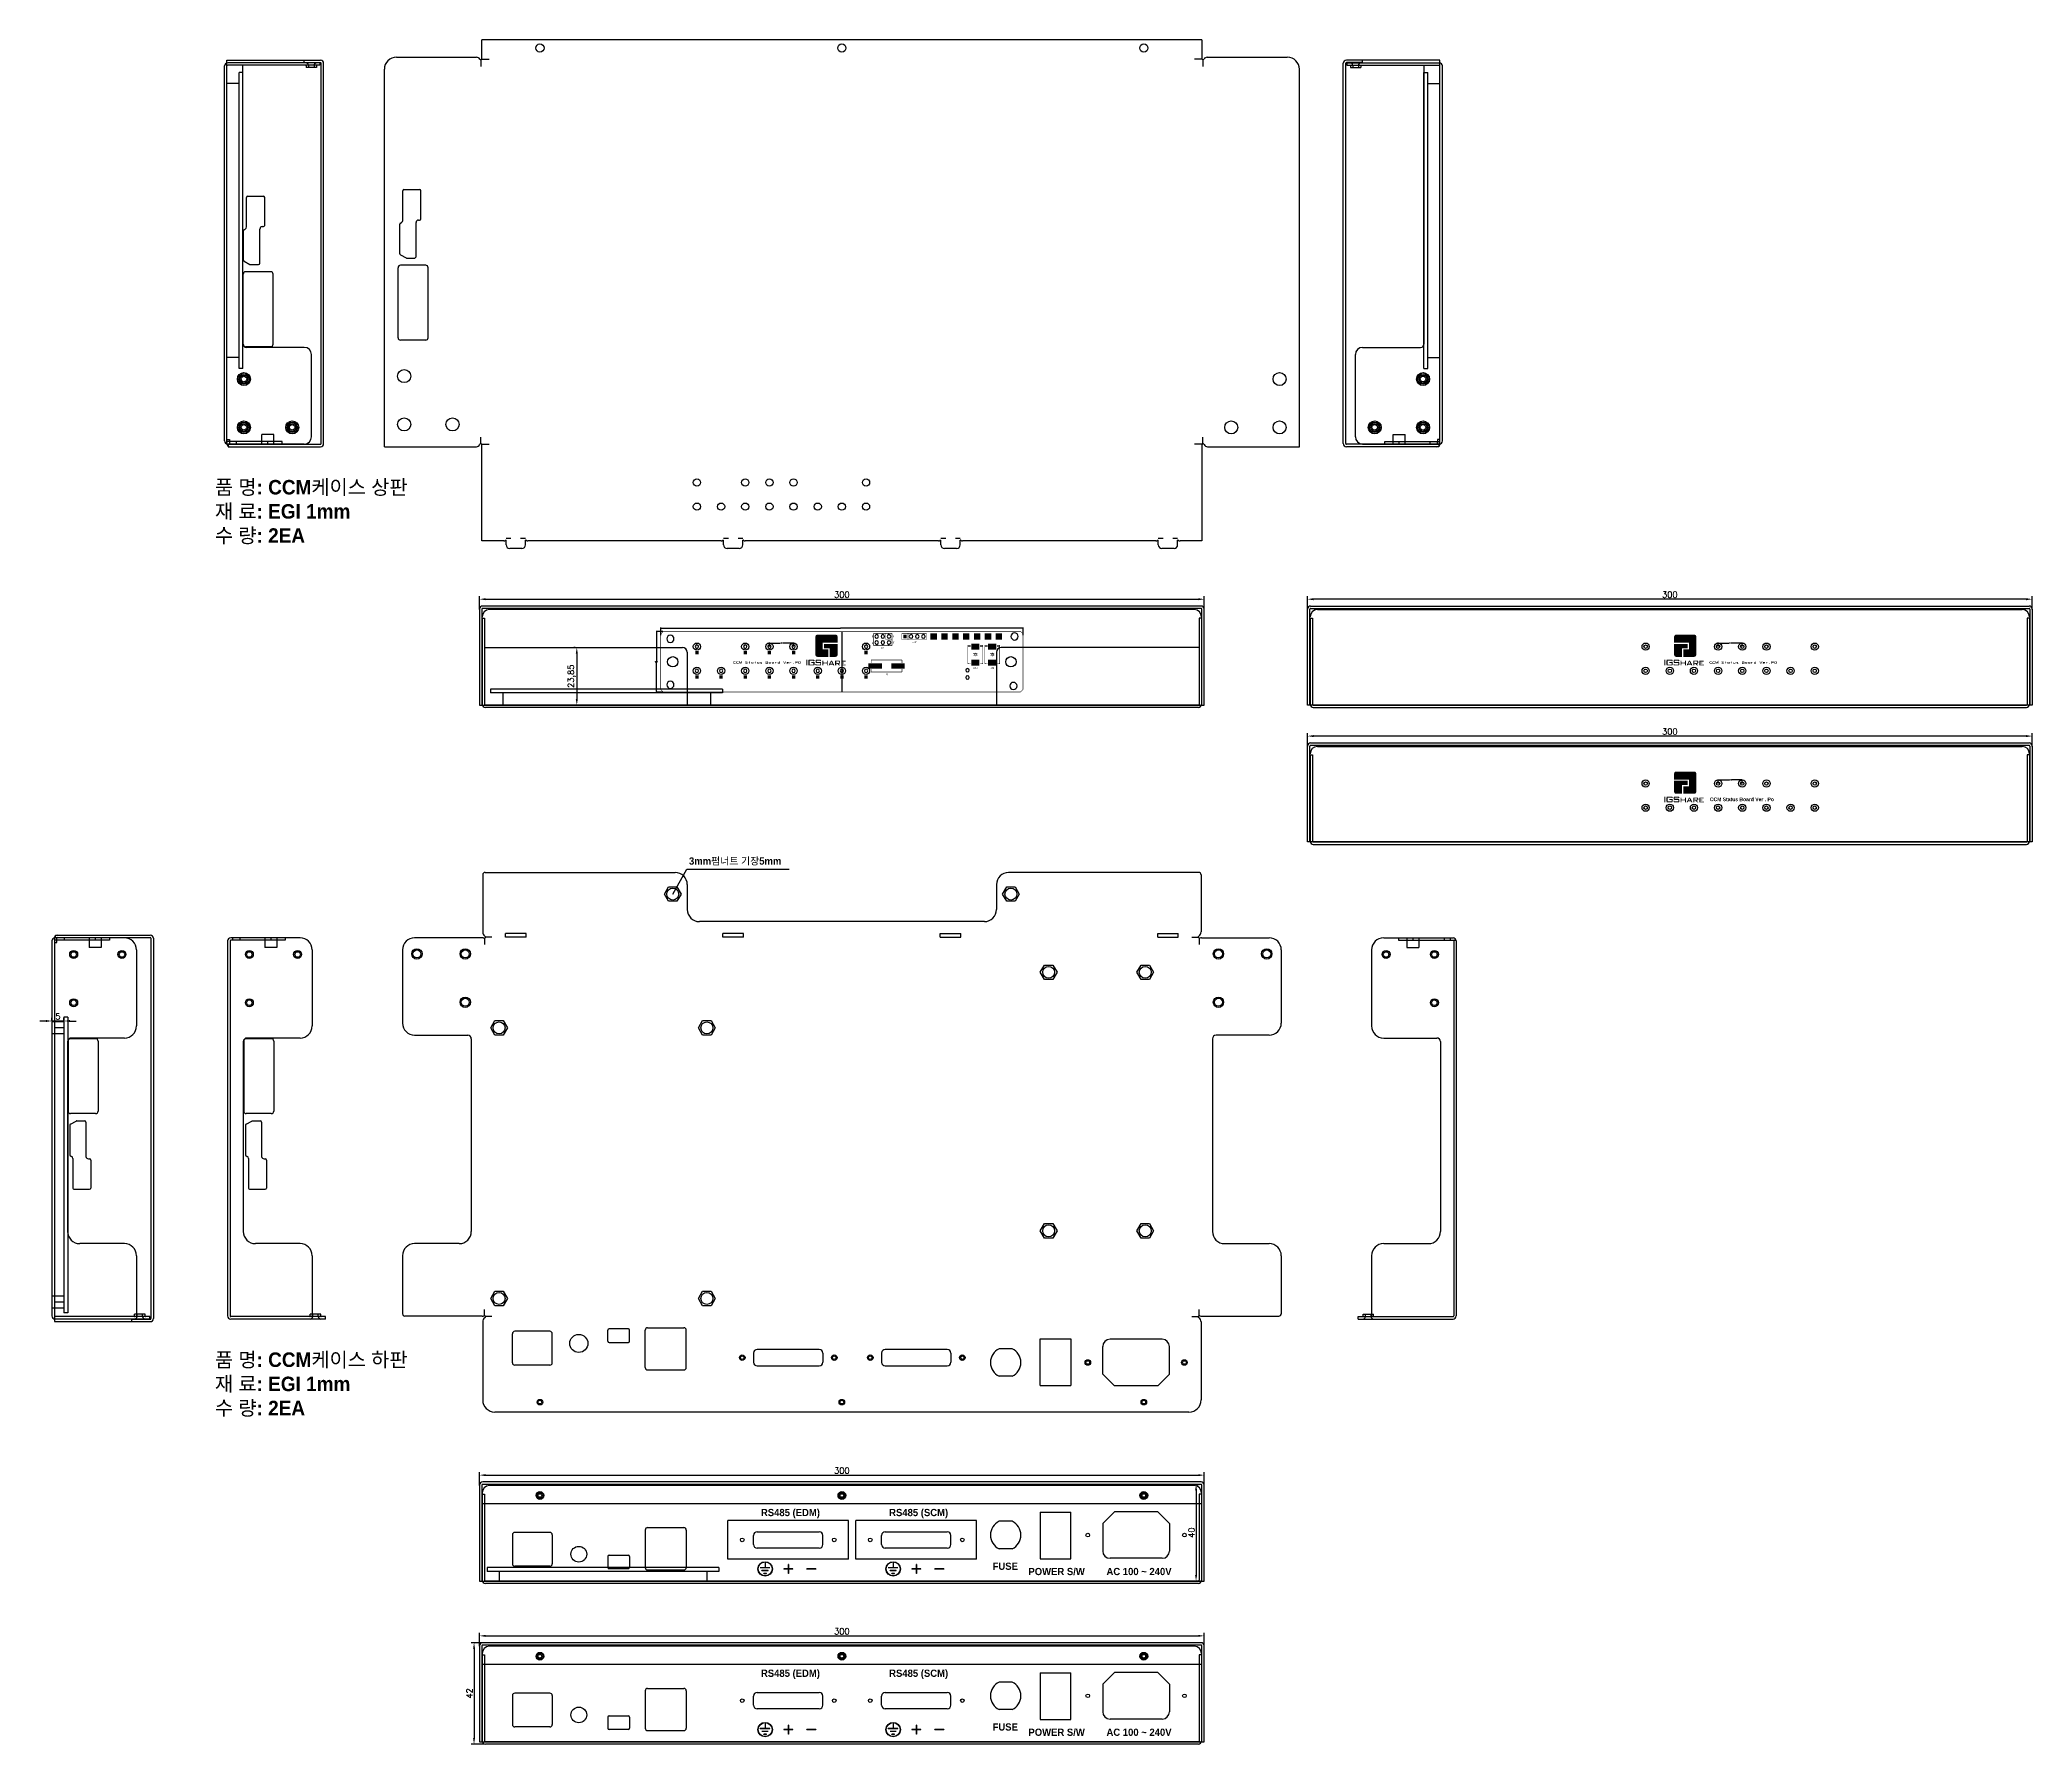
# Model space of a CAD drawing. Extents: x 183 to 1008, y 302 to 1008.
import ezdxf

# ---------------------------------------------------------------- set-up
doc = ezdxf.new("R2010")
doc.units = 0
doc.layers.get('0').update_dxf_attribs({"linetype": 'CONTINUOUS'})
doc.layers.get('DEFPOINTS').update_dxf_attribs({"linetype": 'CONTINUOUS'})
for name, color, linetype in [('LAYER0000', 7, 'CONTINUOUS'), ('MASK_BOTTOM_ART', 5, 'CONTINUOUS'), ('SILK_BOTTOM_ART', 12, 'CONTINUOUS')]:
    doc.layers.add(name, color=color, linetype=linetype)
doc.styles.get("Standard").update_dxf_attribs({"font": 'txt.shx', "bigfont": 'whgtxt.shx'})
doc.dimstyles.new('ISO-25', dxfattribs={"dimtxt": 2.5, "dimasz": 2.5, "dimexe": 1.25, "dimexo": 0.625, "dimtad": 1, "dimtxsty": 'STANDARD', "dimcen": 2.5, "dimazin": 3, "dimtfac": 1, "dimtmove": 0, "dimatfit": 3})
doc.dimstyles.get("Standard").update_dxf_attribs({"dimtxt": 0.18, "dimasz": 0.18, "dimexe": 0.18, "dimexo": 0.0625, "dimgap": 0.09, "dimtad": 0, "dimtih": 1, "dimtoh": 1, "dimdec": 4, "dimzin": 0, "dimtxsty": 'STANDARD', "dimcen": 0.09, "dimazin": 3, "dimtfac": 1, "dimtdec": 4, "dimtofl": 0, "dimtmove": 0, "dimatfit": 3, "dimtolj": 1, "dimtzin": 0})

msp = doc.modelspace()

# ---------------------------------------------------------------- texts
for s, insert, char_height, width, attachment_point in [('{\\fHYGothic-Medium|b1|i0|c129|p18;품 명: CCM케이스 상판\\P재 료: EGI 1mm\\P수 량: 2EA}', (255.37934, 825.63182), 6, 100.1788564, 1), ('{\\fExpo M|b1|i0|c129|p18;CCM Status Board Ver . Po}', (874.27731, 694.17587), 1.5, 46.5690219, 1), ('{\\fHYGothic-Medium|b1|i0|c129|p18;3mm펌너트 기장5mm}', (451.62732, 669.39509), 3, 46.5690219, 1), ('{\\fHYGothic-Medium|b1|i0|c129|p18;품 명: CCM케이스 하판\\P재 료: EGI 1mm\\P수 량: 2EA}', (255.37934, 464.48454), 6, 100.1788564, 1), ('{\\fHYGothic-Medium|b1|i0|c129|p18;RS485 (EDM)           }', (505.84006, 399.7296), 3, 33.5693392, 3), ('{\\fHYGothic-Medium|b1|i0|c129|p18;RS485 (SCM)    }', (558.91764, 399.7296), 3, 29.7872672, 3), ('{\\fHYGothic-Medium|b1|i0|c129|p18;FUSE}', (587.77961, 377.5011), 3, 233.4378145, 3), ('{\\fHYGothic-Medium|b1|i0|c129|p18;FUSE}', (587.77961, 377.5011), 3, 233.4378145, 3), ('{\\fHYGothic-Medium|b1|i0|c129|p18;POWER S/W}', (615.48381, 375.31367), 3, 233.4378145, 3), ('{\\fHYGothic-Medium|b1|i0|c129|p18;POWER S/W}', (615.48381, 375.31367), 3, 233.4378145, 3), ('{\\fHYGothic-Medium|b1|i0|c129|p18;AC 100 ~ 240V}', (651.40458, 375.31367), 3, 233.4378145, 3), ('{\\fHYGothic-Medium|b1|i0|c129|p18;AC 100 ~ 240V}', (651.40458, 375.31367), 3, 233.4378145, 3), ('{\\fHYGothic-Medium|b1|i0|c129|p18;RS485 (EDM)           }', (505.84006, 333.20056), 3, 33.5693392, 3), ('{\\fHYGothic-Medium|b1|i0|c129|p18;RS485 (SCM)    }', (558.91764, 333.20056), 3, 29.7872672, 3), ('{\\fHYGothic-Medium|b1|i0|c129|p18;FUSE}', (587.77961, 310.97206), 3, 233.4378145, 3), ('{\\fHYGothic-Medium|b1|i0|c129|p18;FUSE}', (587.77961, 310.97206), 3, 233.4378145, 3), ('{\\fHYGothic-Medium|b1|i0|c129|p18;POWER S/W}', (615.48381, 308.78463), 3, 233.4378145, 3), ('{\\fHYGothic-Medium|b1|i0|c129|p18;POWER S/W}', (615.48381, 308.78463), 3, 233.4378145, 3), ('{\\fHYGothic-Medium|b1|i0|c129|p18;AC 100 ~ 240V}', (651.40458, 308.78463), 3, 233.4378145, 3), ('{\\fHYGothic-Medium|b1|i0|c129|p18;AC 100 ~ 240V}', (651.40458, 308.78463), 3, 233.4378145, 3)]:
    msp.add_mtext(s, dxfattribs=dict(insert=insert, char_height=char_height, width=width, attachment_point=attachment_point))

# ---------------------------------------------------------------- blocks, each defined once
blk = doc.blocks.new('*D57')
at = {"color": 0}
for p, q in [((364.92, 409.46), (364.92, 414.95)), ((367.42, 413.7), (662.42, 413.7)), ((664.92, 409.46), (664.92, 414.95))]:
    blk.add_line(p, q, dxfattribs=at)
for points in [[(367.42, 414.12), (367.42, 413.28), (364.92, 413.7)], [(662.42, 414.12), (662.42, 413.28), (664.92, 413.7)]]:
    blk.add_solid(points, dxfattribs=at)
at = {"layer": 'DEFPOINTS', "color": 0}
for p in [(664.92, 413.7), (364.92, 408.83), (664.92, 408.83)]:
    blk.add_point(p, dxfattribs=at)
at = {"color": 0, "insert": (514.92, 415.58), "char_height": 2.5, "attachment_point": 5}
blk.add_mtext('300', dxfattribs=at)
blk = doc.blocks.new('*D58')
at = {"color": 0}
for p, q in [((364.92, 772.03), (364.92, 777.52)), ((367.42, 776.27), (662.42, 776.27)), ((664.92, 772.03), (664.92, 777.52))]:
    blk.add_line(p, q, dxfattribs=at)
for points in [[(367.42, 776.69), (367.42, 775.85), (364.92, 776.27)], [(662.42, 776.69), (662.42, 775.85), (664.92, 776.27)]]:
    blk.add_solid(points, dxfattribs=at)
at = {"layer": 'DEFPOINTS', "color": 0}
for p in [(664.92, 776.27), (364.92, 771.4), (664.92, 771.4)]:
    blk.add_point(p, dxfattribs=at)
at = {"color": 0, "insert": (514.92, 778.15), "char_height": 2.5, "attachment_point": 5}
blk.add_mtext('300', dxfattribs=at)
blk = doc.blocks.new('ROUND_335')
blk.add_circle((0, 0), 1.5)
blk = doc.blocks.new('RECTANGLE_340')
blk.add_solid([(1.7018, 1.2446), (1.7018, -1.2446), (-1.7018, 1.2446), (-1.7018, -1.2446)])
blk = doc.blocks.new('SQUARE_339')
blk.add_solid([(1.3208, 1.3208), (1.3208, -1.3208), (-1.3208, 1.3208), (-1.3208, -1.3208)])
blk = doc.blocks.new('ROUND_14')
blk.add_circle((0, 0), 0.7)
blk = doc.blocks.new('ROUND_336')
blk.add_circle((0, 0), 0.75)
blk = doc.blocks.new('SQUARE_337')
blk.add_solid([(0.75, 0.75), (0.75, -0.75), (-0.75, 0.75), (-0.75, -0.75)])
blk = doc.blocks.new('RECTANGLE_334')
blk.add_solid([(2.8, 1.05), (2.8, -1.05), (-2.8, 1.05), (-2.8, -1.05)])
blk = doc.blocks.new('ROUND_341')
blk.add_circle((0, 0), 0.749)
blk = doc.blocks.new('SQUARE_29')
blk.add_solid([(0.7, 0.7), (0.7, -0.7), (-0.7, 0.7), (-0.7, -0.7)])
blk = doc.blocks.new('*D51')
at = {"color": 0, "linetype": 'CONTINUOUS'}
for p, q in [((484.92, 756.7), (484.92, 758.32)), ((485.1, 758.14), (489.39, 758.14)), ((494.74, 758.14), (490.44, 758.14)), ((494.92, 756.7), (494.92, 758.32))]:
    blk.add_line(p, q, dxfattribs=at)
for points in [[(485.1, 758.17), (485.1, 758.11), (484.92, 758.14)], [(494.74, 758.17), (494.74, 758.11), (494.92, 758.14)]]:
    blk.add_solid(points, dxfattribs=at)
at = {"layer": 'DEFPOINTS', "color": 0, "linetype": 'CONTINUOUS'}
for p in [(484.92, 758.14), (484.92, 756.63), (494.92, 756.63)]:
    blk.add_point(p, dxfattribs=at)
at = {"color": 0, "linetype": 'CONTINUOUS', "insert": (489.92, 758.14), "char_height": 0.18, "attachment_point": 5}
blk.add_mtext('\\A1;10.0000', dxfattribs=at)
blk = doc.blocks.new('*D52')
at = {"color": 0, "linetype": 'CONTINUOUS'}
for p, q in [((440.85, 762.86), (437.97, 762.86)), ((438.15, 762.68), (438.15, 750.54)), ((438.15, 738.04), (438.15, 750.18)), ((440.85, 737.86), (437.97, 737.86))]:
    blk.add_line(p, q, dxfattribs=at)
for points in [[(438.12, 762.68), (438.18, 762.68), (438.15, 762.86)], [(438.12, 738.04), (438.18, 738.04), (438.15, 737.86)]]:
    blk.add_solid(points, dxfattribs=at)
at = {"layer": 'DEFPOINTS', "color": 0, "linetype": 'CONTINUOUS'}
for p in [(440.92, 762.86), (438.15, 737.86), (440.92, 737.86)]:
    blk.add_point(p, dxfattribs=at)
at = {"color": 0, "linetype": 'CONTINUOUS', "insert": (438.15, 750.36), "char_height": 0.18, "attachment_point": 5}
blk.add_mtext('\\A1;25.0000', dxfattribs=at)
blk = doc.blocks.new('*D53')
at = {"color": 0, "linetype": 'CONTINUOUS'}
for p, q in [((439.92, 761.43), (439.92, 764.5)), ((440.1, 764.32), (514.3, 764.32)), ((589.74, 764.32), (515.53, 764.32)), ((589.92, 761.43), (589.92, 764.5))]:
    blk.add_line(p, q, dxfattribs=at)
for points in [[(440.1, 764.35), (440.1, 764.29), (439.92, 764.32)], [(589.74, 764.35), (589.74, 764.29), (589.92, 764.32)]]:
    blk.add_solid(points, dxfattribs=at)
at = {"layer": 'DEFPOINTS', "color": 0, "linetype": 'CONTINUOUS'}
for p in [(439.92, 761.37), (589.92, 764.32), (589.92, 761.37)]:
    blk.add_point(p, dxfattribs=at)
at = {"color": 0, "linetype": 'CONTINUOUS', "insert": (514.92, 764.32), "char_height": 0.18, "attachment_point": 5}
blk.add_mtext('\\A1;150.0000', dxfattribs=at)
blk = doc.blocks.new('*D60')
at = {"color": 0}
for p, q in [((661.55, 407.39), (661.55, 372.39)), ((661.91, 409.89), (662.8, 409.89)), ((661.91, 369.89), (662.8, 369.89))]:
    blk.add_line(p, q, dxfattribs=at)
for points in [[(661.13, 407.39), (661.97, 407.39), (661.55, 409.89)], [(661.13, 372.39), (661.97, 372.39), (661.55, 369.89)]]:
    blk.add_solid(points, dxfattribs=at)
at = {"layer": 'DEFPOINTS', "color": 0}
for p in [(661.28, 409.89), (661.28, 369.89), (661.55, 369.89)]:
    blk.add_point(p, dxfattribs=at)
at = {"color": 0, "insert": (659.67, 389.89), "char_height": 2.5, "attachment_point": 5, "rotation": 90}
blk.add_mtext('40', dxfattribs=at)
blk = doc.blocks.new('*D62')
at = {"color": 0}
for p, q in [((404.55, 756.3), (403.93, 756.3)), ((405.18, 753.8), (405.18, 734.96)), ((404.55, 732.46), (403.93, 732.46))]:
    blk.add_line(p, q, dxfattribs=at)
for points in [[(404.76, 753.8), (405.6, 753.8), (405.18, 756.3)], [(404.76, 734.96), (405.6, 734.96), (405.18, 732.46)]]:
    blk.add_solid(points, dxfattribs=at)
at = {"layer": 'DEFPOINTS', "color": 0}
for p in [(405.18, 756.3), (405.18, 732.46), (405.18, 732.46)]:
    blk.add_point(p, dxfattribs=at)
at = {"color": 0, "insert": (403.1, 744.38), "char_height": 2.5, "attachment_point": 5, "rotation": 90}
blk.add_mtext('23,85', dxfattribs=at)
blk = doc.blocks.new('*D71')
at = {"color": 0}
for p, q in [((707.67, 772.03), (707.67, 777.52)), ((1005.17, 776.27), (710.17, 776.27)), ((1007.67, 772.03), (1007.67, 777.52))]:
    blk.add_line(p, q, dxfattribs=at)
for points in [[(710.17, 776.69), (710.17, 775.85), (707.67, 776.27)], [(1005.17, 776.69), (1005.17, 775.85), (1007.67, 776.27)]]:
    blk.add_solid(points, dxfattribs=at)
at = {"layer": 'DEFPOINTS', "color": 0}
for p in [(707.67, 776.27), (707.67, 771.4), (1007.67, 771.4)]:
    blk.add_point(p, dxfattribs=at)
at = {"color": 0, "insert": (857.67, 778.15), "char_height": 2.5, "attachment_point": 5}
blk.add_mtext('300', dxfattribs=at)
blk = doc.blocks.new('*D68')
at = {"color": 0, "linetype": 'CONTINUOUS'}
for p, q in [((877.67, 756.7), (877.67, 758.32)), ((877.85, 758.14), (882.14, 758.14)), ((887.49, 758.14), (883.19, 758.14)), ((887.67, 756.7), (887.67, 758.32))]:
    blk.add_line(p, q, dxfattribs=at)
for points in [[(877.85, 758.17), (877.85, 758.11), (877.67, 758.14)], [(887.49, 758.17), (887.49, 758.11), (887.67, 758.14)]]:
    blk.add_solid(points, dxfattribs=at)
at = {"layer": 'DEFPOINTS', "color": 0, "linetype": 'CONTINUOUS'}
for p in [(877.67, 756.63), (887.67, 758.14), (887.67, 756.63)]:
    blk.add_point(p, dxfattribs=at)
at = {"color": 0, "linetype": 'CONTINUOUS', "insert": (882.67, 758.14), "char_height": 0.18, "attachment_point": 5}
blk.add_mtext('\\A1;10.0000', dxfattribs=at)
blk = doc.blocks.new('*D74')
at = {"color": 0}
for p, q in [((707.67, 715.37), (707.67, 720.87)), ((1005.17, 719.62), (710.17, 719.62)), ((1007.67, 715.37), (1007.67, 720.87))]:
    blk.add_line(p, q, dxfattribs=at)
for points in [[(710.17, 720.03), (710.17, 719.2), (707.67, 719.62)], [(1005.17, 720.03), (1005.17, 719.2), (1007.67, 719.62)]]:
    blk.add_solid(points, dxfattribs=at)
at = {"layer": 'DEFPOINTS', "color": 0}
for p in [(707.67, 719.62), (707.67, 714.75), (1007.67, 714.75)]:
    blk.add_point(p, dxfattribs=at)
at = {"color": 0, "insert": (857.67, 721.49), "char_height": 2.5, "attachment_point": 5}
blk.add_mtext('300', dxfattribs=at)
blk = doc.blocks.new('*D73')
at = {"color": 0, "linetype": 'CONTINUOUS'}
for p, q in [((877.67, 700.04), (877.67, 701.67)), ((877.85, 701.49), (882.14, 701.49)), ((887.49, 701.49), (883.19, 701.49)), ((887.67, 700.04), (887.67, 701.67))]:
    blk.add_line(p, q, dxfattribs=at)
for points in [[(877.85, 701.52), (877.85, 701.46), (877.67, 701.49)], [(887.49, 701.52), (887.49, 701.46), (887.67, 701.49)]]:
    blk.add_solid(points, dxfattribs=at)
at = {"layer": 'DEFPOINTS', "color": 0, "linetype": 'CONTINUOUS'}
for p in [(887.67, 701.49), (877.67, 699.98), (887.67, 699.98)]:
    blk.add_point(p, dxfattribs=at)
at = {"color": 0, "linetype": 'CONTINUOUS', "insert": (882.67, 701.49), "char_height": 0.18, "attachment_point": 5}
blk.add_mtext('\\A1;10.0000', dxfattribs=at)
blk = doc.blocks.new('*D75')
at = {"color": 0}
for p, q in [((364.92, 342.93), (364.92, 348.42)), ((367.42, 347.17), (662.42, 347.17)), ((664.92, 342.93), (664.92, 348.42))]:
    blk.add_line(p, q, dxfattribs=at)
for points in [[(367.42, 347.59), (367.42, 346.76), (364.92, 347.17)], [(662.42, 347.59), (662.42, 346.76), (664.92, 347.17)]]:
    blk.add_solid(points, dxfattribs=at)
at = {"layer": 'DEFPOINTS', "color": 0}
for p in [(664.92, 347.17), (364.92, 342.31), (664.92, 342.31)]:
    blk.add_point(p, dxfattribs=at)
at = {"color": 0, "insert": (514.92, 349.05), "char_height": 2.5, "attachment_point": 5}
blk.add_mtext('300', dxfattribs=at)
blk = doc.blocks.new('*D77')
at = {"color": 0}
for p, q in [((365.59, 344.36), (361.39, 344.36)), ((362.64, 341.86), (362.64, 304.86)), ((366.69, 302.36), (361.39, 302.36))]:
    blk.add_line(p, q, dxfattribs=at)
for points in [[(362.23, 341.86), (363.06, 341.86), (362.64, 344.36)], [(362.23, 304.86), (363.06, 304.86), (362.64, 302.36)]]:
    blk.add_solid(points, dxfattribs=at)
at = {"layer": 'DEFPOINTS', "color": 0}
for p in [(366.22, 344.36), (362.64, 302.36), (367.32, 302.36)]:
    blk.add_point(p, dxfattribs=at)
at = {"color": 0, "insert": (360.77, 323.36), "char_height": 2.5, "attachment_point": 5, "rotation": 90}
blk.add_mtext('42', dxfattribs=at)
blk = doc.blocks.new('*D79')
at = {"color": 0}
for p, q in [((187.89, 601.96), (187.89, 602.93)), ((192.89, 601.96), (192.89, 602.93)), ((185.39, 601.68), (182.89, 601.68)), ((192.89, 601.68), (187.89, 601.68)), ((195.39, 601.68), (197.89, 601.68))]:
    blk.add_line(p, q, dxfattribs=at)
for points in [[(185.39, 602.1), (185.39, 601.27), (187.89, 601.68)], [(195.39, 602.1), (195.39, 601.27), (192.89, 601.68)]]:
    blk.add_solid(points, dxfattribs=at)
at = {"layer": 'DEFPOINTS', "color": 0}
for p in [(187.89, 601.68), (187.89, 601.33), (192.89, 601.33)]:
    blk.add_point(p, dxfattribs=at)
at = {"color": 0, "insert": (190.39, 603.56), "char_height": 2.5, "attachment_point": 5}
blk.add_mtext('5', dxfattribs=at)

# ---------------------------------------------------------------- dimensions: what is measured, and where the dimension line sits
for base, p1, p2, picture, middle in [((664.91635, 776.27063), (364.91635, 771.40352), (664.91635, 771.40352), '*D58', (514.91635, 778.14563)), ((664.91635, 413.70129), (364.91635, 408.83418), (664.91635, 408.83418), '*D57', (514.91635, 415.57629)), ((664.91635, 347.17225), (364.91635, 342.30514), (664.91635, 342.30514), '*D75', (514.91635, 349.04725))]:
    dim = msp.add_linear_dim(base=base, p1=p1, p2=p2, dimstyle='ISO-25', override={"dimfxl": 1.25})
    dim.commit()
    dim.dimension.update_dxf_attribs({"geometry": picture, "text_midpoint": middle})
for base, p1, p2, picture, middle in [((707.66691, 776.27063), (1007.66691, 771.40352), (707.66691, 771.40352), '*D71', (857.66691, 778.14563)), ((707.66691, 719.61504), (1007.66691, 714.74793), (707.66691, 714.74793), '*D74', (857.66691, 721.49004))]:
    dim = msp.add_linear_dim(base=base, p1=p1, p2=p2, angle=180, dimstyle='ISO-25', override={"dimfxl": 1.25})
    dim.commit()
    dim.dimension.update_dxf_attribs({"geometry": picture, "text_midpoint": middle})
at = {"linetype": 'CONTINUOUS'}
for base, p1, p2, angle, picture, middle in [((438.15046, 737.86383), (440.91635, 762.86383), (440.91635, 737.86383), 90, '*D52', (438.15046, 750.36383)), ((589.91635, 764.32012), (439.91635, 761.367), (589.91635, 761.367), 180, '*D53', (514.91635, 764.32012)), ((484.91635, 758.14288), (494.91635, 756.63383), (484.91635, 756.63383), 180, '*D51', (489.91635, 758.14288)), ((887.66691, 758.14288), (877.66691, 756.63383), (887.66691, 756.63383), 0, '*D68', (882.66691, 758.14288))]:
    dim = msp.add_linear_dim(base=base, p1=p1, p2=p2, angle=angle, dimstyle='STANDARD', dxfattribs=at)
    dim.commit()
    dim.dimension.update_dxf_attribs({"geometry": picture, "text_midpoint": middle})
for base, p1, p2, picture, middle in [((405.17844, 732.45523), (405.17844, 756.30133), (405.17844, 732.45523), '*D62', (403.09511, 744.37828)), ((661.54927, 369.88589), (661.28029, 409.88589), (661.28029, 369.88589), '*D60', (659.67427, 389.88589)), ((362.64358, 302.35685), (366.21635, 344.35685), (367.31635, 302.35685), '*D77', (360.76858, 323.35685))]:
    dim = msp.add_linear_dim(base=base, p1=p1, p2=p2, angle=90, dimstyle='ISO-25')
    dim.commit()
    dim.dimension.update_dxf_attribs({"geometry": picture, "text_midpoint": middle})
dim = msp.add_linear_dim(base=(887.66691, 701.4873), p1=(877.66691, 699.97824), p2=(887.66691, 699.97824), dimstyle='STANDARD', dxfattribs=at)
dim.commit()
dim.dimension.update_dxf_attribs({"geometry": '*D73', "text_midpoint": (882.66691, 701.4873)})
dim = msp.add_linear_dim(base=(187.89412, 601.68285), p1=(192.89221, 601.33221), p2=(187.89412, 601.33221), dimstyle='ISO-25')
dim.commit()
dim.dimension.update_dxf_attribs({"geometry": '*D79', "text_midpoint": (190.39316, 603.55785)})

# ---------------------------------------------------------------- linework, layer by layer
for p, q in [((365.91635, 1000.13004), (365.91635, 1007.80342)), ((663.91635, 1007.80342), (663.91635, 1000.13004)), ((260.36553, 999.40532), (299.06553, 999.40532)), ((260.36553, 840.70532), (260.36553, 999.40532)), ((292.36553, 998.40532), (292.36553, 999.40532)), ((292.36553, 998.40532), (299.06553, 998.40532)), ((299.36553, 840.70532), (299.36553, 998.10532)), ((300.36553, 840.70532), (300.36553, 998.10532)), ((330.51635, 1000.60342), (363.69995, 1000.60342)), ((666.13276, 1000.60342), (699.31635, 1000.60342)), ((722.50418, 840.70532), (722.50418, 998.10532)), ((723.50418, 840.70532), (723.50418, 998.10532)), ((762.50418, 999.40532), (723.80418, 999.40532)), ((730.50418, 998.40532), (723.80418, 998.40532)), ((730.50418, 998.40532), (730.50418, 999.40532)), ((762.50418, 840.70532), (762.50418, 999.40532)), ((265.36553, 989.80532), (260.36743, 989.80532)), ((293.11553, 997.10532), (293.11553, 996.30532)), ((294.11553, 997.20532), (294.11553, 996.30532)), ((296.41553, 997.20532), (296.41553, 996.30532)), ((297.41553, 997.10532), (297.41553, 996.30532)), ((325.51635, 839.40532), (325.51635, 995.60342)), ((704.31635, 839.40532), (704.31635, 995.60342)), ((725.45418, 997.10532), (725.45418, 996.30532)), ((726.45418, 997.20532), (726.45418, 996.30532)), ((728.75418, 997.20532), (728.75418, 996.30532)), ((729.75418, 997.10532), (729.75418, 996.30532)), ((757.50418, 989.80532), (762.50227, 989.80532)), ((268.46553, 930.36039), (268.46553, 942.60532)), ((268.96553, 943.10532), (275.46553, 943.10532)), ((275.96553, 931.00532), (275.96553, 942.60532)), ((333.11635, 933.06039), (333.11635, 945.30532)), ((333.61635, 945.80532), (340.11635, 945.80532)), ((340.61635, 933.70532), (340.61635, 945.30532)), ((332.17353, 931.9482), (332.602, 932.18623)), ((338.61635, 918.00532), (338.61635, 932.20532)), ((339.61635, 933.20532), (340.11635, 933.20532)), ((267.26553, 916.59952), (267.26553, 928.81112)), ((267.52271, 929.2482), (267.95117, 929.48623)), ((273.96553, 915.30532), (273.96553, 929.50532)), ((274.96553, 930.50532), (275.46553, 930.50532)), ((331.91635, 919.29952), (331.91635, 931.51112)), ((267.52271, 916.16244), (269.85227, 914.86824)), ((332.17353, 918.86244), (334.5031, 917.56824)), ((334.74592, 917.50532), (338.11635, 917.50532)), ((267.06553, 881.80532), (267.06553, 910.80532)), ((278.46553, 911.80532), (268.06553, 911.80532)), ((270.09509, 914.80532), (273.46553, 914.80532)), ((279.46553, 881.80532), (279.46553, 910.80532)), ((331.21635, 884.50532), (331.21635, 913.50532)), ((342.61635, 914.50532), (332.21635, 914.50532)), ((343.61635, 884.50532), (343.61635, 913.50532)), ((342.61635, 883.50532), (332.21635, 883.50532)), ((265.36553, 876.30532), (260.36743, 876.30532)), ((278.46553, 880.80532), (268.06553, 880.80532)), ((757.50418, 876.30532), (762.50227, 876.30532)), ((260.36553, 842.40532), (261.36553, 842.40532)), ((261.36553, 842.40532), (261.36553, 840.70532)), ((261.46553, 841.50532), (261.46553, 841.39759)), ((261.46553, 841.30732), (261.46553, 841.15342)), ((761.40418, 841.50532), (761.40418, 841.39759)), ((761.40418, 841.30732), (761.40418, 841.15342)), ((761.50418, 842.40532), (761.50418, 840.70532)), ((762.50418, 842.40532), (761.50418, 842.40532)), ((260.36553, 840.70532), (260.36553, 840.79998)), ((260.86553, 840.40532), (260.86553, 839.40532)), ((260.86553, 840.40532), (299.06553, 840.40532)), ((260.86553, 839.40532), (299.06553, 839.40532)), ((261.46553, 841.05393), (261.46553, 840.90003)), ((261.46553, 840.81022), (261.46553, 840.65631)), ((261.46553, 840.58434), (261.46553, 840.50532)), ((325.51635, 839.40532), (363.59518, 839.40532)), ((365.91635, 800.40532), (365.91635, 840.0787)), ((663.91635, 840.0787), (663.91635, 800.40532)), ((666.23753, 839.40532), (704.31635, 839.40532)), ((762.00418, 840.40532), (723.80418, 840.40532)), ((762.00418, 839.40532), (723.80418, 839.40532)), ((761.40418, 841.05393), (761.40418, 840.90003)), ((761.40418, 840.81022), (761.40418, 840.65631)), ((761.40418, 840.58434), (761.40418, 840.50532)), ((762.00418, 840.40532), (762.00418, 839.40532)), ((762.50418, 840.70532), (762.50418, 840.79998)), ((374.91635, 800.40532), (365.91635, 800.40532)), ((375.63493, 800.70988), (375.91635, 800.70988)), ((375.91635, 798.80532), (375.91635, 800.70988)), ((383.91635, 798.80532), (383.91635, 800.70988)), ((384.19778, 800.70988), (383.91635, 800.70988)), ((464.91635, 800.40532), (384.91635, 800.40532)), ((465.63493, 800.70988), (465.91635, 800.70988)), ((465.91635, 798.80532), (465.91635, 800.70988)), ((474.19778, 800.70988), (473.91635, 800.70988)), ((473.91635, 798.80532), (473.91635, 800.70988)), ((554.91635, 800.40532), (474.91635, 800.40532)), ((555.63493, 800.70988), (555.91635, 800.70988)), ((555.91635, 798.80532), (555.91635, 800.70988)), ((564.19778, 800.70988), (563.91635, 800.70988)), ((563.91635, 798.80532), (563.91635, 800.70988)), ((644.91635, 800.40532), (564.91635, 800.40532)), ((645.63493, 800.70988), (645.91635, 800.70988)), ((645.91635, 798.80532), (645.91635, 800.70988)), ((654.19778, 800.70988), (653.91635, 800.70988)), ((653.91635, 798.80532), (653.91635, 800.70988)), ((663.91635, 800.40532), (654.91635, 800.40532)), ((382.41635, 797.30532), (377.41635, 797.30532)), ((472.41635, 797.30532), (467.41635, 797.30532)), ((562.41635, 797.30532), (557.41635, 797.30532)), ((652.41635, 797.30532), (647.41635, 797.30532)), ((364.91635, 772.15523), (364.91635, 732.45523)), ((365.91635, 772.15523), (365.91635, 732.45523)), ((663.61635, 773.45523), (366.21635, 773.45523)), ((663.61635, 772.45523), (366.21635, 772.45523)), ((663.91635, 732.45523), (663.91635, 772.15523)), ((664.91635, 732.45523), (664.91635, 772.15523)), ((707.66691, 732.45523), (707.66691, 772.15523)), ((708.66691, 732.45523), (708.66691, 772.15523)), ((708.96691, 773.45523), (1006.36691, 773.45523)), ((708.96691, 772.45523), (1006.36691, 772.45523)), ((1006.66691, 772.15523), (1006.66691, 732.45523)), ((1007.66691, 772.15523), (1007.66691, 732.45523)), ((514.91635, 762.86383), (514.91635, 737.86383)), ((367.01635, 756.30133), (448.91635, 756.30133)), ((450.91635, 754.30133), (450.91635, 732.45523)), ((578.91635, 754.30133), (578.91635, 732.45523)), ((662.81635, 756.30133), (580.91635, 756.30133)), ((374.51635, 737.45523), (374.51635, 732.45523)), ((460.51635, 737.45523), (460.51635, 732.45523)), ((364.91635, 732.45523), (664.91635, 732.45523)), ((1007.66691, 732.45523), (707.66691, 732.45523)), ((707.66691, 675.79965), (707.66691, 715.49965)), ((708.66691, 675.79965), (708.66691, 715.49965)), ((708.96691, 716.79965), (1006.36691, 716.79965)), ((708.96691, 715.79965), (1006.36691, 715.79965)), ((1006.66691, 715.49965), (1006.66691, 675.79965)), ((1007.66691, 715.49965), (1007.66691, 675.79965)), ((1007.66691, 675.79965), (707.66691, 675.79965)), ((367.21635, 663.1764), (445.91635, 663.1764)), ((444.91635, 654.2389), (450.74546, 664.49144)), ((450.74546, 664.49144), (493.04154, 664.49144)), ((662.61635, 663.1764), (583.91635, 663.1764)), ((450.91635, 658.1764), (450.91635, 647.83031)), ((578.91635, 658.1764), (578.91635, 647.83031)), ((188.89221, 635.93221), (188.89221, 635.83754)), ((188.89221, 635.93221), (188.89221, 477.23221)), ((189.39221, 636.23221), (189.39221, 637.23221)), ((189.39221, 637.23221), (228.59221, 637.23221)), ((189.39221, 636.23221), (228.59221, 636.23221)), ((189.89221, 634.23221), (189.89221, 635.93221)), ((189.99221, 636.05319), (189.99221, 636.13221)), ((189.99221, 635.82731), (189.99221, 635.98122)), ((189.99221, 635.5836), (189.99221, 635.7375)), ((189.99221, 635.33021), (189.99221, 635.48411)), ((189.99221, 635.13221), (189.99221, 635.23994)), ((228.89221, 635.93221), (228.89221, 478.53221)), ((229.89221, 635.93221), (229.89221, 478.53221)), ((262.71806, 636.05319), (262.71806, 636.13221)), ((262.71806, 635.82731), (262.71806, 635.98122)), ((262.71806, 635.5836), (262.71806, 635.7375)), ((262.71806, 635.33021), (262.71806, 635.48411)), ((262.71806, 635.13221), (262.71806, 635.23994)), ((384.16635, 637.93031), (375.66635, 637.93031)), ((375.66635, 636.33031), (375.66635, 637.93031)), ((384.16635, 636.33031), (375.66635, 636.33031)), ((384.16635, 636.33031), (384.16635, 637.93031)), ((474.16635, 637.93031), (465.66635, 637.93031)), ((465.66635, 636.33031), (465.66635, 637.93031)), ((474.16635, 636.33031), (465.66635, 636.33031)), ((474.16635, 636.33031), (474.16635, 637.93031)), ((555.66635, 637.93031), (564.16635, 637.93031)), ((555.66635, 636.33031), (555.66635, 637.93031)), ((555.66635, 636.33031), (564.16635, 636.33031)), ((564.16635, 636.33031), (564.16635, 637.93031)), ((645.66635, 637.93031), (654.16635, 637.93031)), ((645.66635, 636.33031), (645.66635, 637.93031)), ((645.66635, 636.33031), (654.16635, 636.33031)), ((654.16635, 636.33031), (654.16635, 637.93031)), ((766.81465, 636.05319), (766.81465, 636.13221)), ((766.81465, 635.82731), (766.81465, 635.98122)), ((766.81465, 635.5836), (766.81465, 635.7375)), ((766.81465, 635.33021), (766.81465, 635.48411)), ((766.81465, 635.13221), (766.81465, 635.23994)), ((768.21275, 635.13221), (769.17766, 635.13221)), ((188.89221, 634.23221), (189.89221, 634.23221)), ((192.89221, 601.33221), (187.89412, 601.33221)), ((192.89221, 596.33221), (187.89412, 596.33221)), ((192.89221, 598.83221), (188.89412, 598.83221)), ((205.99221, 594.33221), (195.59221, 594.33221)), ((278.71806, 594.33221), (268.31806, 594.33221)), ((194.59221, 593.33221), (194.59221, 564.33221)), ((206.99221, 593.33221), (206.99221, 564.33221)), ((267.31806, 593.33221), (267.31806, 564.33221)), ((279.71806, 593.33221), (279.71806, 564.33221)), ((205.99221, 563.33221), (195.59221, 563.33221)), ((278.71806, 563.33221), (268.31806, 563.33221)), ((195.29221, 558.53801), (195.29221, 546.32641)), ((195.54939, 558.97508), (197.87896, 560.26929)), ((198.12178, 560.33221), (201.49221, 560.33221)), ((201.99221, 559.83221), (201.99221, 545.63221)), ((268.01806, 558.53801), (268.01806, 546.32641)), ((268.27524, 558.97508), (270.6048, 560.26929)), ((270.84762, 560.33221), (274.21806, 560.33221)), ((274.71806, 559.83221), (274.71806, 545.63221)), ((195.54939, 545.88933), (195.97786, 545.6513)), ((196.49221, 544.77714), (196.49221, 532.53221)), ((202.99221, 544.63221), (203.49221, 544.63221)), ((268.27524, 545.88933), (268.7037, 545.6513)), ((269.21806, 544.77714), (269.21806, 532.53221)), ((275.71806, 544.63221), (276.21806, 544.63221)), ((203.99221, 544.13221), (203.99221, 532.53221)), ((276.71806, 544.13221), (276.71806, 532.53221)), ((196.99221, 532.03221), (203.49221, 532.03221)), ((269.71806, 532.03221), (276.21806, 532.03221)), ((217.89221, 509.53031), (199.39412, 509.53031)), ((290.61806, 509.53031), (272.11996, 509.53031)), ((333.01635, 504.53031), (333.01635, 480.53031)), ((356.51445, 509.53031), (338.01635, 509.53031)), ((673.31826, 509.53031), (691.81635, 509.53031)), ((696.81635, 504.53031), (696.81635, 480.53031)), ((739.21465, 509.53031), (757.71275, 509.53031)), ((192.89221, 487.83221), (187.89412, 487.83221)), ((192.89221, 482.83221), (187.89412, 482.83221)), ((192.89221, 485.33221), (188.89412, 485.33221)), ((222.14221, 479.53221), (222.14221, 480.33221)), ((223.14221, 479.43221), (223.14221, 480.33221)), ((225.44221, 479.43221), (225.44221, 480.33221)), ((226.44221, 479.53221), (226.44221, 480.33221)), ((294.86806, 479.53221), (294.86806, 480.33221)), ((295.86806, 479.43221), (295.86806, 480.33221)), ((298.16806, 479.43221), (298.16806, 480.33221)), ((299.16806, 479.53221), (299.16806, 480.33221)), ((366.01795, 479.53031), (334.01635, 479.53031)), ((663.81476, 479.53031), (695.81635, 479.53031)), ((730.66465, 479.53221), (730.66465, 480.33221)), ((731.66465, 479.43221), (731.66465, 480.33221)), ((733.96465, 479.43221), (733.96465, 480.33221)), ((734.96465, 479.53221), (734.96465, 480.33221)), ((188.89221, 477.23221), (228.59221, 477.23221)), ((220.89221, 478.23221), (220.89221, 477.23221)), ((220.89221, 478.23221), (228.59221, 478.23221)), ((478.36635, 464.23031), (478.36635, 460.43031)), ((478.36635, 464.23031), (478.36635, 460.43031)), ((507.06635, 464.23031), (507.06635, 460.43031)), ((507.06635, 464.23031), (507.06635, 460.43031)), ((531.36635, 464.23031), (531.36635, 460.43031)), ((531.36635, 464.23031), (531.36635, 460.43031)), ((560.06635, 464.23031), (560.06635, 460.43031)), ((560.06635, 464.23031), (560.06635, 460.43031)), ((585.39964, 466.03031), (580.03307, 466.03031)), ((585.39964, 466.03031), (580.03307, 466.03031)), ((622.91635, 455.53031), (622.91635, 466.93031)), ((622.91635, 455.53031), (622.91635, 466.93031)), ((647.51635, 469.93031), (625.91635, 469.93031)), ((647.51635, 469.93031), (625.91635, 469.93031)), ((650.51635, 455.53031), (650.51635, 466.93031)), ((650.51635, 455.53031), (650.51635, 466.93031)), ((585.39964, 454.63031), (580.03307, 454.63031)), ((585.39964, 454.63031), (580.03307, 454.63031)), ((622.91635, 455.53031), (627.71635, 450.73031)), ((622.91635, 455.53031), (627.71635, 450.73031)), ((650.51635, 455.53031), (645.71635, 450.73031)), ((650.51635, 455.53031), (645.71635, 450.73031)), ((645.71635, 450.73031), (627.71635, 450.73031)), ((645.71635, 450.73031), (627.71635, 450.73031)), ((364.91635, 409.58589), (364.91635, 369.88589)), ((365.91635, 409.58589), (365.91635, 369.88589)), ((663.61635, 410.88589), (366.21635, 410.88589)), ((663.61635, 409.88589), (366.21635, 409.88589)), ((663.91635, 369.88589), (663.91635, 409.58589)), ((664.91635, 369.88589), (664.91635, 409.58589)), ((622.91635, 393.68589), (627.71635, 398.48589)), ((622.91635, 393.68589), (627.71635, 398.48589)), ((645.71635, 398.48589), (627.71635, 398.48589)), ((645.71635, 398.48589), (627.71635, 398.48589)), ((650.51635, 393.68589), (645.71635, 398.48589)), ((650.51635, 393.68589), (645.71635, 398.48589)), ((467.71635, 378.88589), (467.71635, 394.88589)), ((517.71635, 394.88589), (467.71635, 394.88589)), ((467.71635, 378.88589), (467.71635, 394.88589)), ((517.71635, 394.88589), (467.71635, 394.88589)), ((478.36635, 384.98589), (478.36635, 388.78589)), ((478.36635, 384.98589), (478.36635, 388.78589)), ((507.06635, 384.98589), (507.06635, 388.78589)), ((507.06635, 384.98589), (507.06635, 388.78589)), ((517.71635, 378.88589), (517.71635, 394.88589)), ((517.71635, 378.88589), (517.71635, 394.88589)), ((520.71635, 378.88589), (520.71635, 394.88589)), ((570.71635, 394.88589), (520.71635, 394.88589)), ((520.71635, 378.88589), (520.71635, 394.88589)), ((570.71635, 394.88589), (520.71635, 394.88589)), ((531.36635, 384.98589), (531.36635, 388.78589)), ((531.36635, 384.98589), (531.36635, 388.78589)), ((560.06635, 384.98589), (560.06635, 388.78589)), ((560.06635, 384.98589), (560.06635, 388.78589)), ((570.71635, 378.88589), (570.71635, 394.88589)), ((570.71635, 378.88589), (570.71635, 394.88589)), ((585.39964, 394.58589), (580.03307, 394.58589)), ((585.39964, 394.58589), (580.03307, 394.58589)), ((622.91635, 393.68589), (622.91635, 382.28589)), ((622.91635, 393.68589), (622.91635, 382.28589)), ((650.51635, 393.68589), (650.51635, 382.28589)), ((650.51635, 393.68589), (650.51635, 382.28589)), ((585.39964, 383.18589), (580.03307, 383.18589)), ((585.39964, 383.18589), (580.03307, 383.18589)), ((373.01635, 373.88589), (373.01635, 369.88589)), ((459.01635, 373.88589), (459.01635, 369.88589)), ((517.71635, 378.88589), (467.71635, 378.88589)), ((517.71635, 378.88589), (467.71635, 378.88589)), ((485.14598, 375.38589), (481.14598, 375.38589)), ((481.14598, 375.28589), (481.14598, 375.38589)), ((485.14598, 375.28589), (481.14598, 375.28589)), ((484.44598, 374.18589), (481.84598, 374.18589)), ((481.84598, 374.08589), (481.84598, 374.18589)), ((484.44598, 374.08589), (481.84598, 374.08589)), ((483.74598, 372.98589), (482.54598, 372.98589)), ((482.54598, 372.88589), (482.54598, 372.98589)), ((483.74598, 372.88589), (482.54598, 372.88589)), ((483.09598, 377.38589), (483.09598, 375.38589)), ((483.09598, 377.38589), (483.19598, 377.38589)), ((483.19598, 377.38589), (483.19598, 375.38589)), ((483.74598, 372.88589), (483.74598, 372.98589)), ((484.44598, 374.08589), (484.44598, 374.18589)), ((485.14598, 375.28589), (485.14598, 375.38589)), ((492.66635, 374.93589), (490.86832, 374.93589)), ((490.86832, 374.93589), (490.86832, 374.83589)), ((492.66635, 374.83589), (490.86832, 374.83589)), ((492.66635, 376.73393), (492.66635, 374.93589)), ((492.76635, 376.73393), (492.66635, 376.73393)), ((492.66635, 374.83589), (492.66635, 373.03786)), ((492.76635, 373.03786), (492.66635, 373.03786)), ((492.76635, 376.73393), (492.76635, 374.93589)), ((494.56439, 374.93589), (492.76635, 374.93589)), ((492.76635, 374.83589), (492.76635, 373.03786)), ((494.56439, 374.83589), (492.76635, 374.83589)), ((494.56439, 374.83589), (494.56439, 374.93589)), ((504.13439, 374.93589), (500.43832, 374.93589)), ((500.43832, 374.83589), (500.43832, 374.93589)), ((504.13439, 374.83589), (500.43832, 374.83589)), ((504.13439, 374.93589), (504.13439, 374.83589)), ((570.71635, 378.88589), (520.71635, 378.88589)), ((570.71635, 378.88589), (520.71635, 378.88589)), ((538.14598, 375.38589), (534.14598, 375.38589)), ((534.14598, 375.28589), (534.14598, 375.38589)), ((538.14598, 375.28589), (534.14598, 375.28589)), ((537.44598, 374.18589), (534.84598, 374.18589)), ((534.84598, 374.08589), (534.84598, 374.18589)), ((537.44598, 374.08589), (534.84598, 374.08589)), ((536.74598, 372.98589), (535.54598, 372.98589)), ((535.54598, 372.88589), (535.54598, 372.98589)), ((536.74598, 372.88589), (535.54598, 372.88589)), ((536.09598, 377.38589), (536.09598, 375.38589)), ((536.09598, 377.38589), (536.19598, 377.38589)), ((536.19598, 377.38589), (536.19598, 375.38589)), ((536.74598, 372.88589), (536.74598, 372.98589)), ((537.44598, 374.08589), (537.44598, 374.18589)), ((538.14598, 375.28589), (538.14598, 375.38589)), ((545.66635, 374.93589), (543.86832, 374.93589)), ((543.86832, 374.93589), (543.86832, 374.83589)), ((545.66635, 374.83589), (543.86832, 374.83589)), ((545.66635, 376.73393), (545.66635, 374.93589)), ((545.76635, 376.73393), (545.66635, 376.73393)), ((545.66635, 374.83589), (545.66635, 373.03786)), ((545.76635, 373.03786), (545.66635, 373.03786)), ((545.76635, 376.73393), (545.76635, 374.93589)), ((547.56439, 374.93589), (545.76635, 374.93589)), ((545.76635, 374.83589), (545.76635, 373.03786)), ((547.56439, 374.83589), (545.76635, 374.83589)), ((547.56439, 374.83589), (547.56439, 374.93589)), ((557.13439, 374.93589), (553.43832, 374.93589)), ((553.43832, 374.83589), (553.43832, 374.93589)), ((557.13439, 374.83589), (553.43832, 374.83589)), ((557.13439, 374.93589), (557.13439, 374.83589)), ((647.51635, 379.28589), (625.91635, 379.28589)), ((647.51635, 379.28589), (625.91635, 379.28589)), ((364.91635, 369.88589), (664.91635, 369.88589)), ((364.91635, 343.05685), (364.91635, 303.35685)), ((365.91635, 343.05685), (365.91635, 303.35685)), ((663.61635, 344.35685), (366.21635, 344.35685)), ((663.61635, 343.35685), (366.21635, 343.35685)), ((663.91635, 303.35685), (663.91635, 343.05685)), ((664.91635, 303.35685), (664.91635, 343.05685)), ((622.91635, 327.15685), (627.71635, 331.95685)), ((622.91635, 327.15685), (627.71635, 331.95685)), ((645.71635, 331.95685), (627.71635, 331.95685)), ((645.71635, 331.95685), (627.71635, 331.95685)), ((650.51635, 327.15685), (645.71635, 331.95685)), ((650.51635, 327.15685), (645.71635, 331.95685)), ((478.36635, 318.45685), (478.36635, 322.25685)), ((478.36635, 318.45685), (478.36635, 322.25685)), ((507.06635, 318.45685), (507.06635, 322.25685)), ((507.06635, 318.45685), (507.06635, 322.25685)), ((531.36635, 318.45685), (531.36635, 322.25685)), ((531.36635, 318.45685), (531.36635, 322.25685)), ((560.06635, 318.45685), (560.06635, 322.25685)), ((560.06635, 318.45685), (560.06635, 322.25685)), ((585.39964, 328.05685), (580.03307, 328.05685)), ((585.39964, 328.05685), (580.03307, 328.05685)), ((622.91635, 327.15685), (622.91635, 315.75685)), ((622.91635, 327.15685), (622.91635, 315.75685)), ((650.51635, 327.15685), (650.51635, 315.75685)), ((650.51635, 327.15685), (650.51635, 315.75685)), ((585.39964, 316.65685), (580.03307, 316.65685)), ((585.39964, 316.65685), (580.03307, 316.65685)), ((485.14598, 308.85685), (481.14598, 308.85685)), ((481.14598, 308.75685), (481.14598, 308.85685)), ((485.14598, 308.75685), (481.14598, 308.75685)), ((484.44598, 307.65685), (481.84598, 307.65685)), ((481.84598, 307.55685), (481.84598, 307.65685)), ((484.44598, 307.55685), (481.84598, 307.55685)), ((483.74598, 306.45685), (482.54598, 306.45685)), ((482.54598, 306.35685), (482.54598, 306.45685)), ((483.74598, 306.35685), (482.54598, 306.35685)), ((483.09598, 310.85685), (483.09598, 308.85685)), ((483.09598, 310.85685), (483.19598, 310.85685)), ((483.19598, 310.85685), (483.19598, 308.85685)), ((483.74598, 306.35685), (483.74598, 306.45685)), ((484.44598, 307.55685), (484.44598, 307.65685)), ((485.14598, 308.75685), (485.14598, 308.85685)), ((492.66635, 308.40685), (490.86832, 308.40685)), ((490.86832, 308.40685), (490.86832, 308.30685)), ((492.66635, 308.30685), (490.86832, 308.30685)), ((492.66635, 310.20489), (492.66635, 308.40685)), ((492.76635, 310.20489), (492.66635, 310.20489)), ((492.66635, 308.30685), (492.66635, 306.50882)), ((492.76635, 306.50882), (492.66635, 306.50882)), ((492.76635, 310.20489), (492.76635, 308.40685)), ((494.56439, 308.40685), (492.76635, 308.40685)), ((492.76635, 308.30685), (492.76635, 306.50882)), ((494.56439, 308.30685), (492.76635, 308.30685)), ((494.56439, 308.30685), (494.56439, 308.40685)), ((504.13439, 308.40685), (500.43832, 308.40685)), ((500.43832, 308.30685), (500.43832, 308.40685)), ((504.13439, 308.30685), (500.43832, 308.30685)), ((504.13439, 308.40685), (504.13439, 308.30685)), ((538.14598, 308.85685), (534.14598, 308.85685)), ((534.14598, 308.75685), (534.14598, 308.85685)), ((538.14598, 308.75685), (534.14598, 308.75685)), ((537.44598, 307.65685), (534.84598, 307.65685)), ((534.84598, 307.55685), (534.84598, 307.65685)), ((537.44598, 307.55685), (534.84598, 307.55685)), ((536.74598, 306.45685), (535.54598, 306.45685)), ((535.54598, 306.35685), (535.54598, 306.45685)), ((536.74598, 306.35685), (535.54598, 306.35685)), ((536.09598, 310.85685), (536.09598, 308.85685)), ((536.09598, 310.85685), (536.19598, 310.85685)), ((536.19598, 310.85685), (536.19598, 308.85685)), ((536.74598, 306.35685), (536.74598, 306.45685)), ((537.44598, 307.55685), (537.44598, 307.65685)), ((538.14598, 308.75685), (538.14598, 308.85685)), ((545.66635, 308.40685), (543.86832, 308.40685)), ((543.86832, 308.40685), (543.86832, 308.30685)), ((545.66635, 308.30685), (543.86832, 308.30685)), ((545.66635, 310.20489), (545.66635, 308.40685)), ((545.76635, 310.20489), (545.66635, 310.20489)), ((545.66635, 308.30685), (545.66635, 306.50882)), ((545.76635, 306.50882), (545.66635, 306.50882)), ((545.76635, 310.20489), (545.76635, 308.40685)), ((547.56439, 308.40685), (545.76635, 308.40685)), ((545.76635, 308.30685), (545.76635, 306.50882)), ((547.56439, 308.30685), (545.76635, 308.30685)), ((547.56439, 308.30685), (547.56439, 308.40685)), ((557.13439, 308.40685), (553.43832, 308.40685)), ((553.43832, 308.30685), (553.43832, 308.40685)), ((557.13439, 308.30685), (553.43832, 308.30685)), ((557.13439, 308.40685), (557.13439, 308.30685)), ((647.51635, 312.75685), (625.91635, 312.75685)), ((647.51635, 312.75685), (625.91635, 312.75685)), ((364.91635, 303.35685), (664.91635, 303.35685))]:
    msp.add_line(p, q)
at = {"color": 3}
for p, q in [((365.51635, 999.63018), (365.51635, 996.80342)), ((365.79493, 999.80342), (368.91635, 999.80342)), ((664.03778, 999.80342), (660.91635, 999.80342)), ((664.31635, 999.63018), (664.31635, 996.80342)), ((365.51635, 840.57856), (365.51635, 843.40532)), ((664.31635, 840.57856), (664.31635, 843.40532)), ((365.79493, 840.40532), (368.91635, 840.40532)), ((664.03778, 840.40532), (660.91635, 840.40532)), ((375.91635, 801.40532), (375.91635, 801.40532)), ((377.91635, 801.40532), (375.91635, 801.40532)), ((383.91635, 801.40532), (381.91635, 801.40532)), ((467.91635, 801.40532), (465.91635, 801.40532)), ((473.91635, 801.40532), (471.91635, 801.40532)), ((557.91635, 801.40532), (555.91635, 801.40532)), ((563.91635, 801.40532), (561.91635, 801.40532)), ((647.91635, 801.40532), (645.91635, 801.40532)), ((653.91635, 801.40532), (651.91635, 801.40532))]:
    msp.add_line(p, q, dxfattribs=at)
at = {"color": 1}
for p, q in [((265.36553, 871.80532), (265.36553, 994.30532)), ((266.96553, 871.80532), (266.96553, 994.30532)), ((755.90418, 871.80532), (755.90418, 994.30532)), ((757.50418, 871.80532), (757.50418, 994.30532)), ((441.45225, 654.2389), (443.1843, 657.2389)), ((443.1843, 651.2389), (441.45225, 654.2389)), ((443.1843, 657.2389), (446.64841, 657.2389)), ((446.64841, 657.2389), (448.38046, 654.2389)), ((448.38046, 654.2389), (446.64841, 651.2389)), ((581.45225, 654.2389), (583.1843, 657.2389)), ((583.1843, 651.2389), (581.45225, 654.2389)), ((583.1843, 657.2389), (586.64841, 657.2389)), ((586.64841, 657.2389), (588.38046, 654.2389)), ((588.38046, 654.2389), (586.64841, 651.2389)), ((446.64841, 651.2389), (443.1843, 651.2389)), ((586.64841, 651.2389), (583.1843, 651.2389)), ((597.05225, 621.83221), (598.7843, 624.83221)), ((598.7843, 618.83221), (597.05225, 621.83221)), ((598.7843, 624.83221), (602.24841, 624.83221)), ((602.24841, 618.83221), (598.7843, 618.83221)), ((602.24841, 624.83221), (603.98046, 621.83221)), ((603.98046, 621.83221), (602.24841, 618.83221)), ((637.05225, 621.83221), (638.7843, 624.83221)), ((638.7843, 618.83221), (637.05225, 621.83221)), ((638.7843, 624.83221), (642.24841, 624.83221)), ((642.24841, 618.83221), (638.7843, 618.83221)), ((642.24841, 624.83221), (643.98046, 621.83221)), ((643.98046, 621.83221), (642.24841, 618.83221)), ((192.89221, 603.33221), (192.89221, 480.83221)), ((194.49221, 603.33221), (194.49221, 480.83221)), ((369.55225, 598.83221), (371.2843, 601.83221)), ((371.2843, 595.83221), (369.55225, 598.83221)), ((371.2843, 601.83221), (374.74841, 601.83221)), ((374.74841, 595.83221), (371.2843, 595.83221)), ((374.74841, 601.83221), (376.48046, 598.83221)), ((376.48046, 598.83221), (374.74841, 595.83221)), ((455.55225, 598.83221), (457.2843, 601.83221)), ((457.2843, 595.83221), (455.55225, 598.83221)), ((457.2843, 601.83221), (460.74841, 601.83221)), ((460.74841, 595.83221), (457.2843, 595.83221)), ((460.74841, 601.83221), (462.48046, 598.83221)), ((462.48046, 598.83221), (460.74841, 595.83221)), ((597.05225, 514.83221), (598.7843, 517.83221)), ((598.7843, 511.83221), (597.05225, 514.83221)), ((598.7843, 517.83221), (602.24841, 517.83221)), ((602.24841, 511.83221), (598.7843, 511.83221)), ((602.24841, 517.83221), (603.98046, 514.83221)), ((603.98046, 514.83221), (602.24841, 511.83221)), ((637.05225, 514.83221), (638.7843, 517.83221)), ((638.7843, 511.83221), (637.05225, 514.83221)), ((638.7843, 517.83221), (642.24841, 517.83221)), ((642.24841, 511.83221), (638.7843, 511.83221)), ((642.24841, 517.83221), (643.98046, 514.83221)), ((643.98046, 514.83221), (642.24841, 511.83221)), ((369.55225, 486.83221), (371.2843, 489.83221)), ((371.2843, 483.83221), (369.55225, 486.83221)), ((371.2843, 489.83221), (374.74841, 489.83221)), ((374.74841, 489.83221), (376.48046, 486.83221)), ((376.48046, 486.83221), (374.74841, 483.83221)), ((455.55225, 486.83221), (457.2843, 489.83221)), ((457.2843, 483.83221), (455.55225, 486.83221)), ((457.2843, 489.83221), (460.74841, 489.83221)), ((460.74841, 489.83221), (462.48046, 486.83221)), ((462.48046, 486.83221), (460.74841, 483.83221)), ((374.74841, 483.83221), (371.2843, 483.83221)), ((460.74841, 483.83221), (457.2843, 483.83221))]:
    msp.add_line(p, q, dxfattribs=at)
at = {"color": 0}
for centre, radius in [((389.91635, 1004.40342), 1.7002), ((514.91635, 1004.40342), 1.7002), ((639.91635, 1004.40342), 1.7002), ((389.91635, 405.28589), 1.6002), ((389.91635, 405.28589), 1.6002), ((514.91635, 405.28589), 1.6002), ((514.91635, 405.28589), 1.6002), ((639.91635, 405.28589), 1.6002), ((639.91635, 405.28589), 1.6002), ((389.91635, 338.75685), 1.6002), ((389.91635, 338.75685), 1.6002), ((514.91635, 338.75685), 1.6002), ((514.91635, 338.75685), 1.6002), ((639.91635, 338.75685), 1.6002), ((639.91635, 338.75685), 1.6002)]:
    msp.add_circle(centre, radius, dxfattribs=at)
for centre, radius in [((267.36743, 867.40532), 2.7), ((267.36743, 867.40532), 2.15), ((267.36743, 867.40532), 1.65), ((267.36743, 867.40532), 1.15), ((333.71826, 868.60532), 2.7), ((696.11445, 867.40532), 2.7), ((755.50227, 867.40532), 2.7), ((755.50227, 867.40532), 2.15), ((755.50227, 867.40532), 1.65), ((755.50227, 867.40532), 1.15), ((267.36743, 847.40532), 2.7), ((267.36743, 847.40532), 2.15), ((287.36743, 847.40532), 2.7), ((287.36743, 847.40532), 2.15), ((333.71826, 848.60532), 2.7), ((353.71826, 848.60532), 2.7), ((676.11445, 847.40532), 2.7), ((696.11445, 847.40532), 2.7), ((735.50227, 847.40532), 2.7), ((735.50227, 847.40532), 2.15), ((755.50227, 847.40532), 2.7), ((755.50227, 847.40532), 2.15), ((267.36743, 847.40532), 1.65), ((267.36743, 847.40532), 1.15), ((287.36743, 847.40532), 1.65), ((287.36743, 847.40532), 1.15), ((735.50227, 847.40532), 1.65), ((735.50227, 847.40532), 1.15), ((755.50227, 847.40532), 1.65), ((755.50227, 847.40532), 1.15), ((454.91635, 824.58391), 1.5), ((474.91635, 824.58391), 1.5), ((484.91635, 824.58391), 1.5), ((494.91635, 824.58391), 1.5), ((524.91635, 824.58391), 1.5), ((454.91635, 814.58391), 1.5), ((464.91635, 814.58391), 1.5), ((474.91635, 814.58391), 1.5), ((484.91635, 814.58391), 1.5), ((494.91635, 814.58391), 1.5), ((504.91635, 814.58391), 1.5), ((514.91635, 814.58391), 1.5), ((524.91635, 814.58391), 1.5), ((454.91635, 756.63383), 1.5), ((474.91635, 756.63383), 1.5), ((484.91635, 756.63383), 1.5), ((494.91635, 756.63383), 1.5), ((524.91635, 756.63383), 1.5), ((847.66691, 756.63383), 1.5), ((877.66691, 756.63383), 1.5), ((887.66691, 756.63383), 1.5), ((897.66691, 756.63383), 1.5), ((917.66691, 756.63383), 1.5), ((454.91635, 746.63383), 1.5), ((464.91635, 746.63383), 1.5), ((474.91635, 746.63383), 1.5), ((484.91635, 746.63383), 1.5), ((494.91635, 746.63383), 1.5), ((504.91635, 746.63383), 1.5), ((514.91635, 746.63383), 1.5), ((524.91635, 746.63383), 1.5), ((847.66691, 746.63383), 1.5), ((857.66691, 746.63383), 1.5), ((867.66691, 746.63383), 1.5), ((877.66691, 746.63383), 1.5), ((887.66691, 746.63383), 1.5), ((897.66691, 746.63383), 1.5), ((907.66691, 746.63383), 1.5), ((917.66691, 746.63383), 1.5), ((847.66691, 699.97824), 1.5), ((877.66691, 699.97824), 1.5), ((887.66691, 699.97824), 1.5), ((897.66691, 699.97824), 1.5), ((917.66691, 699.97824), 1.5), ((847.66691, 689.97824), 1.5), ((857.66691, 689.97824), 1.5), ((867.66691, 689.97824), 1.5), ((877.66691, 689.97824), 1.5), ((887.66691, 689.97824), 1.5), ((897.66691, 689.97824), 1.5), ((907.66691, 689.97824), 1.5), ((917.66691, 689.97824), 1.5), ((196.89412, 629.23221), 1.65), ((196.89412, 629.23221), 1.15), ((216.89412, 629.23221), 1.65), ((216.89412, 629.23221), 1.15), ((269.61996, 629.23221), 1.65), ((269.61996, 629.23221), 1.15), ((289.61996, 629.23221), 1.65), ((289.61996, 629.23221), 1.15), ((339.01445, 629.43031), 2.15), ((339.01445, 629.43031), 1.65), ((359.01445, 629.43031), 2.15), ((359.01445, 629.43031), 1.65), ((670.81826, 629.43031), 2.15), ((670.81826, 629.43031), 1.65), ((690.81826, 629.43031), 2.15), ((690.81826, 629.43031), 1.65), ((740.21275, 629.23221), 1.65), ((740.21275, 629.23221), 1.15), ((760.21275, 629.23221), 1.65), ((760.21275, 629.23221), 1.15), ((196.89412, 609.23221), 1.65), ((196.89412, 609.23221), 1.15), ((269.61996, 609.23221), 1.65), ((269.61996, 609.23221), 1.15), ((359.01445, 609.43031), 2.15), ((359.01445, 609.43031), 1.65), ((670.81826, 609.43031), 2.15), ((670.81826, 609.43031), 1.65), ((760.21275, 609.23221), 1.65), ((760.21275, 609.23221), 1.15), ((406.01635, 468.23031), 3.75), ((473.66635, 462.33031), 1.15), ((473.66635, 462.33031), 0.75), ((511.76635, 462.33031), 1.15), ((511.76635, 462.33031), 0.75), ((526.66635, 462.33031), 1.15), ((526.66635, 462.33031), 0.75), ((564.76635, 462.33031), 1.15), ((564.76635, 462.33031), 0.75), ((616.71635, 460.33031), 1.15), ((616.71635, 460.33031), 0.75), ((656.71635, 460.33031), 1.15), ((656.71635, 460.33031), 0.75), ((389.91635, 443.93031), 1.15), ((389.91635, 443.93031), 0.75), ((514.91635, 443.93031), 1.15), ((514.91635, 443.93031), 0.75), ((639.91635, 443.93031), 1.15), ((639.91635, 443.93031), 0.75), ((389.91635, 405.28589), 1.15), ((389.91635, 405.28589), 0.75), ((389.91635, 405.28589), 0.75), ((514.91635, 405.28589), 1.15), ((514.91635, 405.28589), 0.75), ((514.91635, 405.28589), 0.75), ((639.91635, 405.28589), 1.15), ((639.91635, 405.28589), 0.75), ((639.91635, 405.28589), 0.75), ((616.71635, 388.88589), 0.75), ((616.71635, 388.88589), 0.75), ((656.71635, 388.88589), 0.75), ((656.71635, 388.88589), 0.75), ((406.01635, 380.98589), 3.25), ((473.66635, 386.88589), 0.75), ((473.66635, 386.88589), 0.75), ((511.76635, 386.88589), 0.75), ((511.76635, 386.88589), 0.75), ((526.66635, 386.88589), 0.75), ((526.66635, 386.88589), 0.75), ((564.76635, 386.88589), 0.75), ((564.76635, 386.88589), 0.75), ((483.14598, 374.88589), 3), ((483.14598, 374.88589), 2.9), ((536.14598, 374.88589), 3), ((536.14598, 374.88589), 2.9), ((389.91635, 338.75685), 1.15), ((389.91635, 338.75685), 0.75), ((389.91635, 338.75685), 0.75), ((514.91635, 338.75685), 1.15), ((514.91635, 338.75685), 0.75), ((514.91635, 338.75685), 0.75), ((639.91635, 338.75685), 1.15), ((639.91635, 338.75685), 0.75), ((639.91635, 338.75685), 0.75), ((616.71635, 322.35685), 0.75), ((616.71635, 322.35685), 0.75), ((656.71635, 322.35685), 0.75), ((656.71635, 322.35685), 0.75), ((406.01635, 314.45685), 3.25), ((473.66635, 320.35685), 0.75), ((473.66635, 320.35685), 0.75), ((511.76635, 320.35685), 0.75), ((511.76635, 320.35685), 0.75), ((526.66635, 320.35685), 0.75), ((526.66635, 320.35685), 0.75), ((564.76635, 320.35685), 0.75), ((564.76635, 320.35685), 0.75), ((483.14598, 308.35685), 3), ((483.14598, 308.35685), 2.9), ((536.14598, 308.35685), 3), ((536.14598, 308.35685), 2.9)]:
    msp.add_circle(centre, radius)
at = {"linetype": 'CONTINUOUS'}
for centre in [(444.91635, 750.36383), (584.91635, 750.36383)]:
    msp.add_circle(centre, 2.15, dxfattribs=at)
at = {"color": 1}
for centre in [(444.91635, 654.2389), (584.91635, 654.2389), (600.51635, 621.83221), (640.51635, 621.83221), (373.01635, 598.83221), (459.01635, 598.83221), (600.51635, 514.83221), (640.51635, 514.83221), (373.01635, 486.83221), (459.01635, 486.83221)]:
    msp.add_circle(centre, 2.475, dxfattribs=at)
for centre, radius, start, end in [((293.01553, 997.20532), 1.1, 0, 90), ((297.51553, 997.20532), 1.1, 90, 180), ((299.06553, 998.10532), 1.3, 0, 90), ((299.06553, 998.10532), 0.3, 0, 90), ((330.51635, 995.60342), 5, 90, 180), ((363.69995, 999.10342), 1.5, 30.88473301, 90), ((365.41635, 1000.13004), 0.5, 210.88473301, 0), ((664.41635, 1000.13004), 0.5, 180, 329.11526699), ((666.13276, 999.10342), 1.5, 90, 149.11526699), ((699.31635, 995.60342), 5, 0, 90), ((723.80418, 998.10532), 1.3, 90, 180), ((723.80418, 998.10532), 0.3, 90, 180), ((725.35418, 997.20532), 1.1, 360, 90), ((729.85418, 997.20532), 1.1, 90, 180), ((292.91553, 997.10532), 0.2, 0, 90), ((297.61553, 997.10532), 0.2, 90, 180), ((725.25418, 997.10532), 0.2, 0, 90), ((729.95418, 997.10532), 0.2, 90, 180), ((268.96553, 942.60532), 0.5, 90, 180), ((275.46553, 942.60532), 0.5, 0, 90), ((333.61635, 945.30532), 0.5, 90, 180), ((340.11635, 945.30532), 0.5, 0, 90), ((332.11635, 933.06039), 1, 299.0546041, 0), ((339.61635, 932.20532), 1, 90, 180), ((340.11635, 933.70532), 0.5, 270, 0), ((267.76553, 928.81112), 0.5, 119.0546041, 180), ((267.46553, 930.36039), 1, 299.0546041, 0), ((274.96553, 929.50532), 1, 90, 180), ((275.46553, 931.00532), 0.5, 270, 0), ((332.41635, 931.51112), 0.5, 119.0546041, 180), ((267.76553, 916.59952), 0.5, 180, 240.9453959), ((332.41635, 919.29952), 0.5, 180, 240.9453959), ((334.74592, 918.00532), 0.5, 240.9453959, 270), ((338.11635, 918.00532), 0.5, 270, 0), ((268.06553, 910.80532), 1, 90, 180), ((270.09509, 915.30532), 0.5, 240.9453959, 270), ((273.46553, 915.30532), 0.5, 270, 0), ((278.46553, 910.80532), 1, 0, 90), ((332.21635, 913.50532), 1, 90, 180), ((342.61635, 913.50532), 1, 0, 90), ((332.21635, 884.50532), 1, 180, 270), ((342.61635, 884.50532), 1, 270, 0), ((268.06553, 881.80532), 1, 180, 270), ((278.46553, 881.80532), 1, 270, 0), ((261.66553, 840.70532), 1.3, 180, 270), ((261.66553, 840.70532), 0.3, 180, 270), ((299.06553, 840.70532), 1.3, 270, 0), ((299.06553, 840.70532), 0.3, 270, 0), ((363.59518, 840.90532), 1.5, 270, 335.58690262), ((365.41635, 840.0787), 0.5, 0, 155.58690262), ((664.41635, 840.0787), 0.5, 24.41309738, 180), ((666.23753, 840.90532), 1.5, 204.41309738, 270), ((723.80418, 840.70532), 1.3, 180, 270), ((723.80418, 840.70532), 0.3, 180, 270), ((761.20418, 840.70532), 1.3, 270, 0), ((761.20418, 840.70532), 0.3, 270, 0), ((374.91635, 801.40532), 1, 270, 315.93730228), ((384.91635, 801.40532), 1, 224.06269772, 270), ((464.91635, 801.40532), 1, 270, 315.93730228), ((474.91635, 801.40532), 1, 224.06269772, 270), ((554.91635, 801.40532), 1, 270, 315.93730228), ((564.91635, 801.40532), 1, 224.06269772, 270), ((644.91635, 801.40532), 1, 270, 315.93730228), ((654.91635, 801.40532), 1, 224.06269772, 270), ((377.41635, 798.80532), 1.5, 180, 270), ((382.41635, 798.80532), 1.5, 270, 360), ((467.41635, 798.80532), 1.5, 180, 270), ((472.41635, 798.80532), 1.5, 270, 360), ((557.41635, 798.80532), 1.5, 180, 270), ((562.41635, 798.80532), 1.5, 270, 360), ((647.41635, 798.80532), 1.5, 180, 270), ((652.41635, 798.80532), 1.5, 270, 360), ((366.21635, 772.15523), 1.3, 90, 180), ((366.21635, 772.15523), 0.3, 90, 180), ((663.61635, 772.15523), 1.3, 0, 90), ((663.61635, 772.15523), 0.3, 0, 90), ((708.96691, 772.15523), 1.3, 90, 180), ((708.96691, 772.15523), 0.3, 90, 180), ((1006.36691, 772.15523), 1.3, 0, 90), ((1006.36691, 772.15523), 0.3, 0, 90), ((448.91635, 754.30133), 2, 0, 90), ((580.91635, 754.30133), 2, 90, 180), ((708.96691, 715.49965), 1.3, 90, 180), ((708.96691, 715.49965), 0.3, 90, 180), ((1006.36691, 715.49965), 1.3, 0, 90), ((1006.36691, 715.49965), 0.3, 0, 90), ((367.21635, 662.1764), 1, 90, 180), ((445.91635, 658.1764), 5, 0, 90), ((583.91635, 658.1764), 5, 90, 180), ((662.61635, 662.1764), 1, 360, 90), ((455.91635, 647.83031), 5, 180, 270), ((573.91635, 647.83031), 5, 270, 0), ((190.19221, 635.93221), 1.3, 90, 180), ((190.19221, 635.93221), 0.3, 90, 180), ((228.59221, 635.93221), 1.3, 0, 90), ((228.59221, 635.93221), 0.3, 0, 90), ((366.01795, 634.63031), 1.5, 64.15806724, 90), ((368.21635, 638.54928), 2, 180, 237.95061166), ((366.88973, 636.43031), 0.5, 244.15806724, 57.95061166), ((662.94298, 636.43031), 0.5, 122.04938834, 295.84193276), ((661.61635, 638.54928), 2, 302.04938834, 360), ((663.81476, 634.63031), 1.5, 90, 115.84193276), ((195.59221, 593.33221), 1, 90, 180), ((205.99221, 593.33221), 1, 0, 90), ((268.31806, 593.33221), 1, 90, 180), ((278.71806, 593.33221), 1, 0, 90), ((195.59221, 564.33221), 1, 180, 270), ((205.99221, 564.33221), 1, 270, 0), ((268.31806, 564.33221), 1, 180, 270), ((278.71806, 564.33221), 1, 270, 0), ((195.79221, 558.53801), 0.5, 119.0546041, 180), ((198.12178, 559.83221), 0.5, 90, 119.0546041), ((201.49221, 559.83221), 0.5, 0, 90), ((268.51806, 558.53801), 0.5, 119.0546041, 180), ((270.84762, 559.83221), 0.5, 90, 119.0546041), ((274.21806, 559.83221), 0.5, 0, 90), ((195.79221, 546.32641), 0.5, 180, 240.9453959), ((195.49221, 544.77714), 1, 0, 60.9453959), ((202.99221, 545.63221), 1, 180, 270), ((203.49221, 544.13221), 0.5, 0, 90), ((268.51806, 546.32641), 0.5, 180, 240.9453959), ((268.21806, 544.77714), 1, 0, 60.9453959), ((275.71806, 545.63221), 1, 180, 270), ((276.21806, 544.13221), 0.5, 0, 90), ((196.99221, 532.53221), 0.5, 180, 270), ((203.49221, 532.53221), 0.5, 270, 0), ((269.71806, 532.53221), 0.5, 180, 270), ((276.21806, 532.53221), 0.5, 270, 0), ((199.39412, 514.53031), 5, 180, 270), ((272.11996, 514.53031), 5, 180, 270), ((356.51445, 514.53031), 5, 270, 360), ((673.31826, 514.53031), 5, 180, 270), ((757.71275, 514.53031), 5, 270, 360), ((217.89221, 504.53031), 5, 0, 90), ((290.61806, 504.53031), 5, 0, 90), ((338.01635, 504.53031), 5, 90, 180), ((691.81635, 504.53031), 5, 0, 90), ((739.21465, 504.53031), 5, 90, 180), ((221.94221, 479.53221), 0.2, 270, 360), ((222.04221, 479.43221), 1.1, 270, 360), ((226.54221, 479.43221), 1.1, 180, 270), ((226.64221, 479.53221), 0.2, 180, 270), ((228.59221, 478.53221), 1.3, 270, 0), ((228.59221, 478.53221), 0.3, 270, 0), ((294.66806, 479.53221), 0.2, 270, 360), ((294.76806, 479.43221), 1.1, 270, 360), ((299.26806, 479.43221), 1.1, 180, 270), ((299.36806, 479.53221), 0.2, 180, 270), ((334.01635, 480.53031), 1, 180, 270), ((366.01795, 481.03031), 1.5, 270, 295.84193276), ((368.21635, 477.11133), 2, 122.04938834, 180), ((366.88973, 479.23031), 0.5, 302.04938834, 115.84193276), ((662.94298, 479.23031), 0.5, 64.15806724, 237.95061166), ((661.61635, 477.11133), 2, 0, 57.95061166), ((663.81476, 481.03031), 1.5, 244.15806724, 270), ((695.81635, 480.53031), 1, 270, 0), ((730.46465, 479.53221), 0.2, 270, 0), ((730.56465, 479.43221), 1.1, 270, 0), ((735.06465, 479.43221), 1.1, 180, 270), ((735.16465, 479.53221), 0.2, 180, 270), ((479.86635, 464.23031), 1.5, 90, 180), ((479.86635, 464.23031), 1.5, 90, 180), ((505.56635, 464.23031), 1.5, 0, 90), ((505.56635, 464.23031), 1.5, 0, 90), ((532.86635, 464.23031), 1.5, 90, 180), ((532.86635, 464.23031), 1.5, 90, 180), ((558.56635, 464.23031), 1.5, 0, 90), ((558.56635, 464.23031), 1.5, 0, 90), ((582.71635, 460.33031), 6.3, 115.2087653, 244.7912347), ((582.71635, 460.33031), 6.3, 115.2087653, 244.7912347), ((582.71635, 460.33031), 6.3, 295.2087653, 64.7912347), ((582.71635, 460.33031), 6.3, 295.2087653, 64.7912347), ((625.91635, 466.93031), 3, 90, 180), ((625.91635, 466.93031), 3, 90, 180), ((647.51635, 466.93031), 3, 0, 90), ((647.51635, 466.93031), 3, 0, 90), ((479.86635, 460.43031), 1.5, 180, 270), ((479.86635, 460.43031), 1.5, 180, 270), ((505.56635, 460.43031), 1.5, 270, 0), ((505.56635, 460.43031), 1.5, 270, 0), ((532.86635, 460.43031), 1.5, 180, 270), ((532.86635, 460.43031), 1.5, 180, 270), ((558.56635, 460.43031), 1.5, 270, 0), ((558.56635, 460.43031), 1.5, 270, 0), ((366.21635, 409.58589), 1.3, 90, 180), ((366.21635, 409.58589), 0.3, 90, 180), ((663.61635, 409.58589), 1.3, 0, 90), ((663.61635, 409.58589), 0.3, 0, 90), ((479.86635, 388.78589), 1.5, 90, 180), ((479.86635, 388.78589), 1.5, 90, 180), ((505.56635, 388.78589), 1.5, 0, 90), ((505.56635, 388.78589), 1.5, 0, 90), ((532.86635, 388.78589), 1.5, 90, 180), ((532.86635, 388.78589), 1.5, 90, 180), ((558.56635, 388.78589), 1.5, 0, 90), ((558.56635, 388.78589), 1.5, 0, 90), ((582.71635, 388.88589), 6.3, 115.2087653, 244.7912347), ((582.71635, 388.88589), 6.3, 115.2087653, 244.7912347), ((582.71635, 388.88589), 6.3, 295.2087653, 64.7912347), ((582.71635, 388.88589), 6.3, 295.2087653, 64.7912347), ((479.86635, 384.98589), 1.5, 180, 270), ((479.86635, 384.98589), 1.5, 180, 270), ((505.56635, 384.98589), 1.5, 270, 0), ((505.56635, 384.98589), 1.5, 270, 0), ((532.86635, 384.98589), 1.5, 180, 270), ((532.86635, 384.98589), 1.5, 180, 270), ((558.56635, 384.98589), 1.5, 270, 0), ((558.56635, 384.98589), 1.5, 270, 0), ((625.91635, 382.28589), 3, 180, 270), ((625.91635, 382.28589), 3, 180, 270), ((647.51635, 382.28589), 3, 270, 0), ((647.51635, 382.28589), 3, 270, 0), ((366.21635, 343.05685), 1.3, 90, 180), ((366.21635, 343.05685), 0.3, 90, 180), ((663.61635, 343.05685), 1.3, 0, 90), ((663.61635, 343.05685), 0.3, 0, 90), ((479.86635, 322.25685), 1.5, 90, 180), ((479.86635, 322.25685), 1.5, 90, 180), ((505.56635, 322.25685), 1.5, 0, 90), ((505.56635, 322.25685), 1.5, 0, 90), ((532.86635, 322.25685), 1.5, 90, 180), ((532.86635, 322.25685), 1.5, 90, 180), ((558.56635, 322.25685), 1.5, 0, 90), ((558.56635, 322.25685), 1.5, 0, 90), ((582.71635, 322.35685), 6.3, 115.2087653, 244.7912347), ((582.71635, 322.35685), 6.3, 115.2087653, 244.7912347), ((582.71635, 322.35685), 6.3, 295.2087653, 64.7912347), ((582.71635, 322.35685), 6.3, 295.2087653, 64.7912347), ((479.86635, 318.45685), 1.5, 180, 270), ((479.86635, 318.45685), 1.5, 180, 270), ((505.56635, 318.45685), 1.5, 270, 0), ((505.56635, 318.45685), 1.5, 270, 0), ((532.86635, 318.45685), 1.5, 180, 270), ((532.86635, 318.45685), 1.5, 180, 270), ((558.56635, 318.45685), 1.5, 270, 0), ((558.56635, 318.45685), 1.5, 270, 0), ((625.91635, 315.75685), 3, 180, 270), ((625.91635, 315.75685), 3, 180, 270), ((647.51635, 315.75685), 3, 270, 0), ((647.51635, 315.75685), 3, 270, 0)]:
    msp.add_arc(centre, radius, start, end)
at = {"layer": 'LAYER0000', "linetype": 'CONTINUOUS'}
for p, q in [((663.91635, 1007.80342), (365.91635, 1007.80342)), ((366.21635, 662.1764), (366.21635, 638.54928)), ((663.61635, 662.1764), (663.61635, 638.54928)), ((366.01795, 636.13031), (338.01635, 636.13031)), ((573.91635, 642.83031), (455.91635, 642.83031)), ((663.81476, 636.13031), (691.81635, 636.13031)), ((333.01635, 631.13031), (333.01635, 600.83031)), ((696.81635, 631.13031), (696.81635, 600.83031)), ((338.01635, 595.83031), (360.01445, 595.83031)), ((361.51445, 594.33031), (361.51445, 514.53031)), ((668.31826, 594.33031), (668.31826, 514.53031)), ((691.81635, 595.83031), (669.81826, 595.83031)), ((366.21635, 477.11133), (366.21635, 444.83031)), ((663.61635, 477.11133), (663.61635, 444.83031)), ((658.61635, 439.83031), (371.21635, 439.83031)), ((663.91635, 401.88589), (365.91635, 401.88589)), ((663.91635, 335.35685), (365.91635, 335.35685))]:
    msp.add_line(p, q, dxfattribs=at)
at = {"layer": 'LAYER0000', "color": 3, "linetype": 'CONTINUOUS'}
for p, q in [((293.01553, 998.30532), (260.66553, 998.30532)), ((298.86743, 998.30532), (293.01553, 998.30532)), ((298.86743, 998.30532), (298.86743, 997.30532)), ((724.00227, 998.30532), (729.85418, 998.30532)), ((724.00227, 998.30532), (724.00227, 997.30532)), ((729.85418, 998.30532), (762.20418, 998.30532)), ((259.36743, 841.80532), (259.36743, 997.00532)), ((260.36743, 841.80532), (260.36743, 997.00532)), ((292.91553, 997.30532), (260.66553, 997.30532)), ((266.86743, 882.00532), (266.86743, 997.00532)), ((297.61553, 997.30532), (292.91553, 997.30532)), ((297.41553, 996.30532), (293.11553, 996.30532)), ((298.86743, 997.30532), (297.61553, 997.30532)), ((724.00227, 997.30532), (725.25418, 997.30532)), ((725.25418, 997.30532), (729.95418, 997.30532)), ((725.45418, 996.30532), (729.75418, 996.30532)), ((729.95418, 997.30532), (762.20418, 997.30532)), ((756.00227, 882.00532), (756.00227, 997.00532)), ((762.50227, 841.80532), (762.50227, 997.00532)), ((763.50227, 841.80532), (763.50227, 997.00532)), ((292.36553, 880.50532), (268.36743, 880.50532)), ((295.36553, 843.50532), (295.36553, 877.50532)), ((727.50418, 843.50532), (727.50418, 877.50532)), ((730.50418, 880.50532), (754.50227, 880.50532)), ((283.21743, 841.50532), (260.66743, 841.50532)), ((264.36743, 840.50532), (264.36743, 841.50532)), ((274.77743, 840.50532), (274.77743, 844.50532)), ((279.77743, 844.50532), (274.77743, 844.50532)), ((277.27743, 840.50532), (277.27743, 841.50532)), ((279.77743, 840.50532), (279.77743, 844.50532)), ((283.21743, 840.50532), (283.21743, 841.50532)), ((739.65227, 840.50532), (739.65227, 841.50532)), ((739.65227, 841.50532), (762.20227, 841.50532)), ((743.09227, 840.50532), (743.09227, 844.50532)), ((743.09227, 844.50532), (748.09227, 844.50532)), ((745.59227, 840.50532), (745.59227, 841.50532)), ((748.09227, 840.50532), (748.09227, 844.50532)), ((758.50227, 840.50532), (758.50227, 841.50532)), ((292.36553, 840.50532), (260.66553, 840.50532)), ((730.50418, 840.50532), (762.20418, 840.50532)), ((366.01635, 768.45523), (366.01635, 732.75523)), ((366.01635, 768.45523), (367.01635, 768.45523)), ((366.21635, 768.45523), (367.01635, 768.45523)), ((367.01635, 768.45523), (367.01635, 732.75523)), ((660.81635, 771.95523), (369.01635, 771.95523)), ((662.81635, 768.45523), (662.81635, 732.75523)), ((663.61635, 768.45523), (662.81635, 768.45523)), ((663.81635, 768.45523), (662.81635, 768.45523)), ((663.81635, 768.45523), (663.81635, 732.75523)), ((708.76691, 768.45523), (708.76691, 732.75523)), ((708.76691, 768.45523), (709.76691, 768.45523)), ((708.96691, 768.45523), (709.76691, 768.45523)), ((709.76691, 768.45523), (709.76691, 732.75523)), ((711.76691, 771.95523), (1003.56691, 771.95523)), ((1005.56691, 768.45523), (1005.56691, 732.75523)), ((1006.36691, 768.45523), (1005.56691, 768.45523)), ((1006.56691, 768.45523), (1005.56691, 768.45523)), ((1006.56691, 768.45523), (1006.56691, 732.75523)), ((662.51635, 732.45523), (367.31635, 732.45523)), ((662.51635, 731.45523), (367.31635, 731.45523)), ((710.06691, 732.45523), (1005.26691, 732.45523)), ((710.06691, 731.45523), (1005.26691, 731.45523)), ((708.76691, 711.79965), (708.76691, 676.09965)), ((708.76691, 711.79965), (709.76691, 711.79965)), ((708.96691, 711.79965), (709.76691, 711.79965)), ((709.76691, 711.79965), (709.76691, 676.09965)), ((711.76691, 715.29965), (1003.56691, 715.29965)), ((1005.56691, 711.79965), (1005.56691, 676.09965)), ((1006.36691, 711.79965), (1005.56691, 711.79965)), ((1006.56691, 711.79965), (1005.56691, 711.79965)), ((1006.56691, 711.79965), (1006.56691, 676.09965)), ((710.06691, 675.79965), (1005.26691, 675.79965)), ((710.06691, 674.79965), (1005.26691, 674.79965)), ((217.89221, 636.13221), (189.19221, 636.13221)), ((211.74412, 635.13221), (189.19412, 635.13221)), ((192.89412, 636.13221), (192.89412, 635.13221)), ((203.30412, 636.13221), (203.30412, 632.13221)), ((205.80412, 636.13221), (205.80412, 635.13221)), ((208.30412, 636.13221), (208.30412, 632.13221)), ((211.74412, 636.13221), (211.74412, 635.13221)), ((290.61806, 636.13221), (261.91806, 636.13221)), ((284.46996, 635.13221), (261.91996, 635.13221)), ((265.61996, 636.13221), (265.61996, 635.13221)), ((276.02996, 636.13221), (276.02996, 632.13221)), ((278.52996, 636.13221), (278.52996, 635.13221)), ((281.02996, 636.13221), (281.02996, 632.13221)), ((284.46996, 636.13221), (284.46996, 635.13221)), ((367.01635, 635.94661), (367.01635, 633.33031)), ((370.01635, 636.33031), (367.37963, 636.33031)), ((659.81635, 636.33031), (662.45308, 636.33031)), ((662.81635, 635.94661), (662.81635, 633.33031)), ((739.21465, 636.13221), (767.91465, 636.13221)), ((745.36275, 636.13221), (745.36275, 635.13221)), ((745.36275, 635.13221), (767.91275, 635.13221)), ((748.80275, 636.13221), (748.80275, 632.13221)), ((751.30275, 636.13221), (751.30275, 635.13221)), ((753.80275, 636.13221), (753.80275, 632.13221)), ((764.21275, 636.13221), (764.21275, 635.13221)), ((768.21275, 635.13221), (768.21275, 479.63221)), ((187.89412, 634.83221), (187.89412, 479.63221)), ((188.89412, 634.83221), (188.89412, 479.63221)), ((208.30412, 632.13221), (203.30412, 632.13221)), ((222.89221, 631.13221), (222.89221, 599.63221)), ((260.61996, 634.83221), (260.61996, 479.63221)), ((261.61996, 634.83221), (261.61996, 479.63221)), ((281.02996, 632.13221), (276.02996, 632.13221)), ((295.61806, 631.13221), (295.61806, 599.63221)), ((734.21465, 631.13221), (734.21465, 599.63221)), ((748.80275, 632.13221), (753.80275, 632.13221)), ((769.21275, 634.83221), (769.21275, 479.63221)), ((217.89221, 594.63221), (195.89412, 594.63221)), ((290.61806, 594.63221), (268.61996, 594.63221)), ((739.21465, 594.63221), (761.21275, 594.63221)), ((194.39412, 593.13221), (194.39412, 514.53031)), ((267.11996, 593.13221), (267.11996, 514.53031)), ((762.71275, 593.13221), (762.71275, 514.53031)), ((222.89221, 504.53031), (222.89221, 479.33221)), ((295.61806, 504.53031), (295.61806, 479.33221)), ((734.21465, 504.53031), (734.21465, 479.33221)), ((221.94221, 479.33221), (189.19221, 479.33221)), ((226.64221, 479.33221), (221.94221, 479.33221)), ((226.44221, 480.33221), (222.14221, 480.33221)), ((228.39412, 479.33221), (226.14221, 479.33221)), ((228.39412, 478.33221), (228.39412, 479.33221)), ((294.66806, 479.33221), (261.91806, 479.33221)), ((299.36806, 479.33221), (294.66806, 479.33221)), ((299.16806, 480.33221), (294.86806, 480.33221)), ((301.11996, 479.33221), (298.86806, 479.33221)), ((301.11996, 478.33221), (301.11996, 479.33221)), ((367.01635, 479.71401), (367.01635, 482.33031)), ((370.01635, 479.33031), (367.37963, 479.33031)), ((659.81635, 479.33031), (662.45308, 479.33031)), ((662.81635, 479.71401), (662.81635, 482.33031)), ((728.71275, 479.33221), (730.96465, 479.33221)), ((728.71275, 478.33221), (728.71275, 479.33221)), ((730.46465, 479.33221), (735.16465, 479.33221)), ((730.66465, 480.33221), (734.96465, 480.33221)), ((735.16465, 479.33221), (767.91465, 479.33221)), ((222.04221, 478.33221), (189.19221, 478.33221)), ((228.39412, 478.33221), (221.54221, 478.33221)), ((294.76806, 478.33221), (261.91806, 478.33221)), ((301.11996, 478.33221), (294.26806, 478.33221)), ((728.71275, 478.33221), (735.56465, 478.33221)), ((735.06465, 478.33221), (767.91465, 478.33221)), ((366.01635, 406.38589), (366.01635, 370.18589)), ((366.01635, 405.88589), (367.01635, 405.88589)), ((366.21635, 405.88589), (367.01635, 405.88589)), ((367.01635, 405.88589), (367.01635, 370.18589)), ((660.81635, 409.38589), (369.01635, 409.38589)), ((662.81635, 405.88589), (662.81635, 370.18589)), ((663.61635, 405.88589), (662.81635, 405.88589)), ((663.81635, 405.88589), (662.81635, 405.88589)), ((663.81635, 406.38589), (663.81635, 370.18589)), ((662.51635, 369.88589), (367.31635, 369.88589)), ((662.51635, 368.88589), (367.31635, 368.88589)), ((366.01635, 339.85685), (366.01635, 303.65685)), ((366.01635, 339.35685), (367.01635, 339.35685)), ((366.21635, 339.35685), (367.01635, 339.35685)), ((367.01635, 339.35685), (367.01635, 303.65685)), ((660.81635, 342.85685), (369.01635, 342.85685)), ((662.81635, 339.35685), (662.81635, 303.65685)), ((663.61635, 339.35685), (662.81635, 339.35685)), ((663.81635, 339.35685), (662.81635, 339.35685)), ((663.81635, 339.85685), (663.81635, 303.65685)), ((662.51635, 303.35685), (367.31635, 303.35685)), ((662.51635, 302.35685), (367.31635, 302.35685))]:
    msp.add_line(p, q, dxfattribs=at)
at = {"layer": 'LAYER0000', "color": 1, "linetype": 'CONTINUOUS'}
for p, q in [((266.96553, 994.30532), (265.36553, 994.30532)), ((755.90418, 994.30532), (757.50418, 994.30532)), ((266.96553, 871.80532), (265.36553, 871.80532)), ((755.90418, 871.80532), (757.50418, 871.80532)), ((465.51635, 739.05523), (369.51635, 739.05523)), ((369.51635, 739.05523), (369.51635, 737.45523)), ((465.51635, 737.45523), (369.51635, 737.45523)), ((465.51635, 739.05523), (465.51635, 737.45523)), ((194.49221, 603.33221), (192.89221, 603.33221)), ((194.49221, 480.83221), (192.89221, 480.83221)), ((464.01635, 375.48589), (368.01635, 375.48589)), ((368.01635, 375.48589), (368.01635, 373.88589)), ((464.01635, 373.88589), (368.01635, 373.88589)), ((464.01635, 375.48589), (464.01635, 373.88589))]:
    msp.add_line(p, q, dxfattribs=at)
at = {"layer": 'LAYER0000', "color": 7, "linetype": 'CONTINUOUS'}
for p, q in [((378.53288, 460.23031), (378.53288, 472.23031)), ((394.03288, 473.23031), (379.53288, 473.23031)), ((395.03288, 460.23031), (395.03288, 472.23031)), ((418.01635, 469.13031), (418.01635, 473.73031)), ((426.51635, 474.23031), (418.51635, 474.23031)), ((427.01635, 469.13031), (427.01635, 473.73031)), ((433.51635, 458.23031), (433.51635, 473.73031)), ((434.51635, 474.73031), (449.51635, 474.73031)), ((450.51635, 458.23031), (450.51635, 473.73031)), ((418.51635, 468.63031), (426.51635, 468.63031)), ((505.56635, 465.73031), (479.86635, 465.73031)), ((505.56635, 465.73031), (479.86635, 465.73031)), ((558.56635, 465.73031), (532.86635, 465.73031)), ((558.56635, 465.73031), (532.86635, 465.73031)), ((394.03288, 459.23031), (379.53288, 459.23031)), ((434.51635, 457.23031), (449.51635, 457.23031)), ((479.86635, 458.93031), (505.56635, 458.93031)), ((479.86635, 458.93031), (505.56635, 458.93031)), ((532.86635, 458.93031), (558.56635, 458.93031)), ((532.86635, 458.93031), (558.56635, 458.93031)), ((378.53288, 388.98589), (378.53288, 376.98589)), ((394.03288, 389.98589), (379.53288, 389.98589)), ((395.03288, 388.98589), (395.03288, 376.98589)), ((433.51635, 390.98589), (433.51635, 375.48589)), ((434.51635, 391.98589), (449.51635, 391.98589)), ((450.51635, 390.98589), (450.51635, 375.48589)), ((479.86635, 390.28589), (505.56635, 390.28589)), ((479.86635, 390.28589), (505.56635, 390.28589)), ((532.86635, 390.28589), (558.56635, 390.28589)), ((532.86635, 390.28589), (558.56635, 390.28589)), ((418.01635, 380.08589), (418.01635, 375.48589)), ((418.51635, 380.58589), (426.51635, 380.58589)), ((427.01635, 380.08589), (427.01635, 375.48589)), ((505.56635, 383.48589), (479.86635, 383.48589)), ((505.56635, 383.48589), (479.86635, 383.48589)), ((558.56635, 383.48589), (532.86635, 383.48589)), ((558.56635, 383.48589), (532.86635, 383.48589)), ((394.03288, 375.98589), (379.53288, 375.98589)), ((426.51635, 374.98589), (418.51635, 374.98589)), ((434.51635, 374.48589), (449.51635, 374.48589)), ((378.53288, 322.45685), (378.53288, 310.45685)), ((394.03288, 323.45685), (379.53288, 323.45685)), ((395.03288, 322.45685), (395.03288, 310.45685)), ((433.51635, 324.45685), (433.51635, 308.95685)), ((434.51635, 325.45685), (449.51635, 325.45685)), ((450.51635, 324.45685), (450.51635, 308.95685)), ((479.86635, 323.75685), (505.56635, 323.75685)), ((479.86635, 323.75685), (505.56635, 323.75685)), ((532.86635, 323.75685), (558.56635, 323.75685)), ((532.86635, 323.75685), (558.56635, 323.75685)), ((418.01635, 313.55685), (418.01635, 308.95685)), ((418.51635, 314.05685), (426.51635, 314.05685)), ((427.01635, 313.55685), (427.01635, 308.95685)), ((505.56635, 316.95685), (479.86635, 316.95685)), ((505.56635, 316.95685), (479.86635, 316.95685)), ((558.56635, 316.95685), (532.86635, 316.95685)), ((558.56635, 316.95685), (532.86635, 316.95685)), ((394.03288, 309.45685), (379.53288, 309.45685)), ((426.51635, 308.45685), (418.51635, 308.45685)), ((434.51635, 307.95685), (449.51635, 307.95685))]:
    msp.add_line(p, q, dxfattribs=at)
at = {"layer": 'LAYER0000', "color": 0, "linetype": 'CONTINUOUS', "extrusion": (0, 0, -1)}
for p, q in [((597.01635, 470.18031), (609.71635, 470.18031)), ((597.01635, 450.78031), (597.01635, 470.18031)), ((597.01635, 470.18031), (609.71635, 470.18031)), ((597.01635, 450.78031), (597.01635, 470.18031)), ((609.71635, 470.18031), (609.71635, 450.78031)), ((609.71635, 470.18031), (609.71635, 450.78031)), ((597.01635, 450.78031), (609.71635, 450.78031)), ((597.01635, 450.78031), (609.71635, 450.78031)), ((597.01635, 398.43589), (609.71635, 398.43589)), ((597.01635, 398.43589), (597.01635, 379.03589)), ((597.01635, 398.43589), (609.71635, 398.43589)), ((597.01635, 398.43589), (597.01635, 379.03589)), ((609.71635, 379.03589), (609.71635, 398.43589)), ((609.71635, 379.03589), (609.71635, 398.43589)), ((597.01635, 379.03589), (609.71635, 379.03589)), ((597.01635, 379.03589), (609.71635, 379.03589)), ((597.01635, 331.90685), (609.71635, 331.90685)), ((597.01635, 331.90685), (597.01635, 312.50685)), ((597.01635, 331.90685), (609.71635, 331.90685)), ((597.01635, 331.90685), (597.01635, 312.50685)), ((609.71635, 312.50685), (609.71635, 331.90685)), ((609.71635, 312.50685), (609.71635, 331.90685)), ((597.01635, 312.50685), (609.71635, 312.50685)), ((597.01635, 312.50685), (609.71635, 312.50685))]:
    msp.add_line(p, q, dxfattribs=at)
at = {"layer": 'LAYER0000', "color": 3, "linetype": 'CONTINUOUS'}
for centre, radius, start, end in [((260.66743, 997.00532), 1.3, 90, 180), ((762.20227, 997.00532), 1.3, 0, 90), ((260.66743, 997.00532), 0.3, 90, 180), ((762.20227, 997.00532), 0.3, 0, 90), ((268.36743, 882.00532), 1.5, 180, 270), ((292.36553, 877.50532), 3, 0, 90), ((730.50418, 877.50532), 3, 90, 180), ((754.50227, 882.00532), 1.5, 270, 0), ((260.66743, 841.80532), 1.3, 180, 270), ((260.66743, 841.80532), 0.3, 180, 270), ((292.36553, 843.50532), 3, 270, 0), ((730.50418, 843.50532), 3, 180, 270), ((762.20227, 841.80532), 0.3, 270, 0), ((762.20227, 841.80532), 1.3, 270, 0), ((369.01635, 768.95523), 3, 90, 180), ((660.81635, 768.95523), 3, 0, 90), ((711.76691, 768.95523), 3, 90, 180), ((1003.56691, 768.95523), 3, 0, 90), ((367.31635, 732.75523), 1.3, 180, 270), ((367.31635, 732.75523), 0.3, 180, 270), ((662.51635, 732.75523), 0.3, 270, 0), ((662.51635, 732.75523), 1.3, 270, 360), ((710.06691, 732.75523), 1.3, 180, 270), ((710.06691, 732.75523), 0.3, 180, 270), ((1005.26691, 732.75523), 0.3, 270, 0), ((1005.26691, 732.75523), 1.3, 270, 0), ((711.76691, 712.29965), 3, 90, 180), ((1003.56691, 712.29965), 3, 0, 90), ((710.06691, 676.09965), 1.3, 180, 270), ((710.06691, 676.09965), 0.3, 180, 270), ((1005.26691, 676.09965), 0.3, 270, 0), ((1005.26691, 676.09965), 1.3, 270, 0), ((189.19412, 634.83221), 1.3, 90, 180), ((189.19412, 634.83221), 0.3, 90, 180), ((217.89221, 631.13221), 5, 0, 90), ((261.91996, 634.83221), 1.3, 90, 180), ((261.91996, 634.83221), 0.3, 90, 180), ((290.61806, 631.13221), 5, 0, 90), ((739.21465, 631.13221), 5, 90, 180), ((767.91275, 634.83221), 1.3, 0, 90), ((767.91275, 634.83221), 0.3, 0, 90), ((195.89412, 593.13221), 1.5, 90, 180), ((217.89221, 599.63221), 5, 270, 0), ((268.61996, 593.13221), 1.5, 90, 180), ((290.61806, 599.63221), 5, 270, 0), ((739.21465, 599.63221), 5, 180, 270), ((761.21275, 593.13221), 1.5, 0, 90), ((189.19412, 479.63221), 1.3, 180, 270), ((189.19412, 479.63221), 0.3, 180, 270), ((261.91996, 479.63221), 1.3, 180, 270), ((261.91996, 479.63221), 0.3, 180, 270), ((767.91275, 479.63221), 0.3, 270, 0), ((767.91275, 479.63221), 1.3, 270, 0), ((369.01635, 406.38589), 3, 90, 180), ((660.81635, 406.38589), 3, 0, 90), ((367.31635, 370.18589), 1.3, 180, 270), ((367.31635, 370.18589), 0.3, 180, 270), ((662.51635, 370.18589), 0.3, 270, 0), ((662.51635, 370.18589), 1.3, 270, 360), ((369.01635, 339.85685), 3, 90, 180), ((660.81635, 339.85685), 3, 0, 90), ((367.31635, 303.65685), 1.3, 180, 270), ((367.31635, 303.65685), 0.3, 180, 270), ((662.51635, 303.65685), 0.3, 270, 0), ((662.51635, 303.65685), 1.3, 270, 360)]:
    msp.add_arc(centre, radius, start, end, dxfattribs=at)
at = {"layer": 'LAYER0000', "linetype": 'CONTINUOUS'}
for centre, radius, start, end in [((338.01635, 631.13031), 5, 90, 180), ((691.81635, 631.13031), 5, 0, 90), ((338.01635, 600.83031), 5, 180, 270), ((360.01445, 594.33031), 1.5, 0, 90), ((669.81826, 594.33031), 1.5, 90, 180), ((691.81635, 600.83031), 5, 270, 0), ((371.21635, 444.83031), 5, 180, 270), ((658.61635, 444.83031), 5, 270, 360)]:
    msp.add_arc(centre, radius, start, end, dxfattribs=at)
at = {"layer": 'LAYER0000', "color": 7, "linetype": 'CONTINUOUS'}
for centre, radius, start, end in [((379.53288, 472.23031), 1, 90, 180), ((394.03288, 472.23031), 1, 0, 90), ((418.51635, 473.73031), 0.5, 90, 180), ((426.51635, 473.73031), 0.5, 0, 90), ((434.51635, 473.73031), 1, 90, 180), ((449.51635, 473.73031), 1, 360, 90), ((418.51635, 469.13031), 0.5, 180, 270), ((426.51635, 469.13031), 0.5, 270, 0), ((379.53288, 460.23031), 1, 180, 270), ((394.03288, 460.23031), 1, 270, 0), ((434.51635, 458.23031), 1, 180, 270), ((449.51635, 458.23031), 1, 270, 360), ((379.53288, 388.98589), 1, 90, 180), ((394.03288, 388.98589), 1, 0, 90), ((434.51635, 390.98589), 1, 90, 180), ((449.51635, 390.98589), 1, 0, 90), ((418.51635, 380.08589), 0.5, 90, 180), ((426.51635, 380.08589), 0.5, 0, 90), ((379.53288, 376.98589), 1, 180, 270), ((394.03288, 376.98589), 1, 270, 0), ((418.51635, 375.48589), 0.5, 180, 270), ((426.51635, 375.48589), 0.5, 270, 0), ((434.51635, 375.48589), 1, 180, 270), ((449.51635, 375.48589), 1, 270, 0), ((379.53288, 322.45685), 1, 90, 180), ((394.03288, 322.45685), 1, 0, 90), ((434.51635, 324.45685), 1, 90, 180), ((449.51635, 324.45685), 1, 0, 90), ((418.51635, 313.55685), 0.5, 90, 180), ((426.51635, 313.55685), 0.5, 0, 90), ((379.53288, 310.45685), 1, 180, 270), ((394.03288, 310.45685), 1, 270, 0), ((418.51635, 308.95685), 0.5, 180, 270), ((426.51635, 308.95685), 0.5, 270, 0), ((434.51635, 308.95685), 1, 180, 270), ((449.51635, 308.95685), 1, 270, 0)]:
    msp.add_arc(centre, radius, start, end, dxfattribs=at)
at = {"layer": 'MASK_BOTTOM_ART', "const_width": 0.2}
msp.add_lwpolyline([(589.91635, 740.61383), (589.91635, 738.86383), (588.91635, 737.86383), (440.91635, 737.86383), (439.91635, 738.86383), (439.91635, 761.86383), (440.91635, 762.86383), (588.91635, 762.86383), (589.91635, 761.86383), (589.91635, 740.61383)], dxfattribs=at)
at = {"layer": 'SILK_BOTTOM_ART'}
for points, const_width in [([(589.91635, 740.61383), (589.91635, 738.86383), (588.91635, 737.86383), (440.91635, 737.86383), (439.91635, 738.86383), (439.91635, 761.86383), (440.91635, 762.86383), (588.91635, 762.86383), (589.91635, 761.86383), (589.91635, 740.61383)], 0.2), ([(527.76975, 761.01883), (527.71975, 761.06053), (527.66145, 761.08553), (527.58645, 761.09383), (527.51135, 761.07713), (527.45305, 761.04383), (527.41135, 760.98553), (527.40305, 760.91883), (527.41965, 760.85213), (527.46135, 760.81043), (527.51975, 760.77713), (527.57805, 760.76873), (527.63645, 760.77713), (527.71145, 760.81043), (527.68645, 760.59373), (527.46135, 760.59373)], 0.1199), ([(535.68635, 762.13383), (528.06635, 762.13383)], 0.2032), ([(528.06635, 762.13383), (528.06635, 757.05383)], 0.2032), ([(533.14635, 759.59383), (533.14635, 762.13383)], 0.2032), ([(535.68635, 759.59383), (533.14635, 759.59383)], 0.2032), ([(535.68635, 757.05383), (535.68635, 762.13383)], 0.2032), ([(536.43645, 761.09383), (536.23635, 761.09383)], 0.1199), ([(536.33645, 761.09383), (536.33645, 760.59373), (536.43645, 760.69373)], 0.1199), ([(549.93135, 762.13383), (539.77135, 762.13383)], 0.2032), ([(539.77135, 762.13383), (539.77135, 759.59383)], 0.2032), ([(539.77135, 759.59383), (549.93135, 759.59383)], 0.2032), ([(542.31135, 759.59383), (542.31135, 762.13383)], 0.2032), ([(544.23065, 758.48383), (544.26395, 758.42383), (544.30395, 758.38383), (544.35065, 758.36383), (544.40395, 758.38383), (544.44395, 758.42383), (544.48395, 758.48383), (544.49725, 758.56383), (544.49725, 758.96383)], 0.13), ([(544.91635, 758.36383), (544.91635, 758.96383), (544.83635, 758.84383)], 0.13), ([(545.46875, 758.96383), (545.41545, 758.94383), (545.37545, 758.89383), (545.34875, 758.83383), (545.32875, 758.75383), (545.32205, 758.66383), (545.32875, 758.57383), (545.34875, 758.49383), (545.37545, 758.43383), (545.41545, 758.38383), (545.46875, 758.36383), (545.52205, 758.38383), (545.56205, 758.43383), (545.58875, 758.49383), (545.60875, 758.57383), (545.61545, 758.66383), (545.60875, 758.75383), (545.58875, 758.83383), (545.56205, 758.89383), (545.52205, 758.94383), (545.46875, 758.96383)], 0.13), ([(549.93135, 759.59383), (549.93135, 762.13383)], 0.2032), ([(470.95215, 750.44163), (470.83025, 750.48683), (470.68805, 750.51693), (470.52545, 750.51693), (470.34255, 750.47173), (470.20035, 750.39653), (470.09875, 750.30623), (470.01745, 750.15573), (469.99715, 750.02023), (470.03775, 749.88473), (470.09875, 749.79443), (470.22065, 749.70413), (470.36295, 749.64393), (470.50515, 749.61383), (470.64735, 749.61383), (470.78965, 749.64393), (470.91155, 749.68903), (471.01315, 749.74923)], 0.2), ([(472.17135, 750.44163), (472.04945, 750.48683), (471.90725, 750.51693), (471.74465, 750.51693), (471.56175, 750.47173), (471.41955, 750.39653), (471.31795, 750.30623), (471.23665, 750.15573), (471.21635, 750.02023), (471.25695, 749.88473), (471.31795, 749.79443), (471.43985, 749.70413), (471.58215, 749.64393), (471.72435, 749.61383), (471.86655, 749.61383), (472.00885, 749.64393), (472.13075, 749.68903), (472.23235, 749.74923)], 0.2), ([(472.41525, 749.61383), (472.41525, 750.51693), (472.94355, 749.76433), (473.47185, 750.51693), (473.47185, 749.61383)], 0.2), ([(474.95525, 749.73423), (475.11775, 749.65893), (475.30065, 749.61383), (475.46325, 749.61383), (475.62575, 749.65893), (475.74775, 749.73423), (475.80865, 749.83963), (475.76805, 749.94493), (475.66645, 750.03523), (475.48355, 750.09553), (475.23975, 750.12563), (475.09745, 750.18583), (475.03645, 750.29113), (475.07715, 750.39653), (475.17875, 750.47173), (475.32095, 750.51693), (475.46325, 750.51693), (475.60545, 750.48683), (475.72745, 750.41153)], 0.2), ([(476.60115, 750.51693), (476.60115, 749.61383)], 0.2), ([(479.03955, 750.51693), (479.03955, 749.61383)], 0.2), ([(484.07885, 750.09553), (484.16015, 750.14063), (484.22115, 750.21583), (484.26185, 750.32123), (484.22115, 750.41153), (484.13985, 750.47173), (483.99765, 750.51693), (483.44895, 750.51693), (483.44895, 749.61383), (484.11955, 749.61383), (484.26185, 749.67403), (484.34305, 749.76433), (484.38375, 749.86973), (484.34305, 749.97503), (484.22115, 750.06533), (484.07885, 750.09553), (483.44895, 750.09553)], 0.2), ([(489.15895, 750.51693), (489.15895, 749.61383)], 0.2), ([(490.72355, 750.51693), (491.23155, 749.61383), (491.73955, 750.51693)], 0.2), ([(495.70195, 749.61383), (495.70195, 750.51693), (496.18965, 750.51693), (496.35215, 750.47173), (496.47415, 750.36643), (496.51475, 750.24603), (496.47415, 750.12563), (496.37255, 750.03523), (496.18965, 749.99013), (495.70195, 749.99013)], 0.2), ([(497.32755, 750.51693), (497.16495, 750.48683), (497.04305, 750.41153), (496.96175, 750.32123), (496.90085, 750.20083), (496.88055, 750.06533), (496.90085, 749.92993), (496.96175, 749.80953), (497.04305, 749.71913), (497.16495, 749.64393), (497.32755, 749.61383), (497.49005, 749.64393), (497.61205, 749.71913), (497.69335, 749.80953), (497.75425, 749.92993), (497.77455, 750.06533), (497.75425, 750.20083), (497.69335, 750.32123), (497.61205, 750.41153), (497.49005, 750.48683), (497.32755, 750.51693)], 0.2), ([(527.01635, 751.11383), (539.81635, 751.11383)], 0.2), ([(527.01635, 749.81383), (527.01635, 751.11383)], 0.2), ([(527.74475, 758.13543), (527.68645, 758.07713), (527.63645, 758.04373), (527.56975, 758.02713), (527.51135, 758.04373), (527.46975, 758.07713), (527.43635, 758.12713), (527.42805, 758.18543), (527.43635, 758.23553), (527.46975, 758.28553), (527.51975, 758.32713), (527.57805, 758.34383), (527.64475, 758.32713), (527.70305, 758.27713), (527.73645, 758.20213), (527.74475, 758.11883), (527.72815, 758.01043), (527.70305, 757.95203), (527.66145, 757.89373), (527.60305, 757.85203), (527.54475, 757.84373), (527.48635, 757.86043), (527.44465, 757.90203)], 0.1199), ([(528.06635, 757.05383), (535.68635, 757.05383)], 0.2032), ([(531.25685, 755.98383), (531.29015, 755.92383), (531.33015, 755.88383), (531.37685, 755.86383), (531.43015, 755.88383), (531.47015, 755.92383), (531.51015, 755.98383), (531.52345, 756.06383), (531.52345, 756.46383)], 0.13), ([(531.81585, 756.36383), (531.85585, 756.42383), (531.90255, 756.45383), (531.95585, 756.46383), (532.02255, 756.44383), (532.06925, 756.39383), (532.08255, 756.33383), (532.07585, 756.27383), (532.04925, 756.22383), (531.91585, 756.12383), (531.85585, 756.05383), (531.81585, 755.95383), (531.80255, 755.86383), (532.08255, 755.86383)], 0.13), ([(536.49475, 758.17703), (536.44475, 758.12703), (536.38645, 758.10203), (536.31975, 758.09373), (536.23635, 758.11043), (536.17805, 758.15203), (536.16135, 758.20203), (536.16965, 758.25213), (536.20305, 758.29373), (536.36975, 758.37713), (536.44475, 758.43543), (536.49475, 758.51883), (536.51145, 758.59383), (536.16135, 758.59383)], 0.1199), ([(539.81635, 751.11383), (539.81635, 749.81383)], 0.2), ([(544.83635, 758.36383), (544.99635, 758.36383)], 0.13), ([(568.26635, 757.16383), (567.06635, 757.16383), (567.06635, 749.56383), (568.26135, 749.55383)], 0.2032), ([(567.06635, 756.76383), (568.26635, 756.76383)], 0.2), ([(569.50595, 753.71943), (569.50595, 754.02423)], 0.2032), ([(570.92835, 753.71943), (569.50595, 753.71943)], 0.2032), ([(570.21715, 753.71943), (569.50595, 753.00823)], 0.2032), ([(569.50595, 753.00823), (570.92835, 753.00823)], 0.2032), ([(570.21715, 753.71943), (570.21715, 754.12583)], 0.2032), ([(570.92835, 753.00823), (570.21715, 753.71943)], 0.2032), ([(570.21715, 753.00823), (570.21715, 752.65263)], 0.2032), ([(570.92835, 753.71943), (570.92835, 753.41463)], 0.2032), ([(572.06635, 757.16383), (573.26635, 757.16383), (573.26635, 749.56383), (572.07135, 749.55383)], 0.2032), ([(573.26635, 756.76383), (572.06635, 756.76383)], 0.2), ([(575.26635, 757.16383), (574.06635, 757.16383), (574.06635, 749.56383), (575.26135, 749.55383)], 0.2032), ([(574.06635, 756.76383), (575.26635, 756.76383)], 0.2), ([(576.50595, 753.71943), (576.50595, 754.02423)], 0.2032), ([(577.92835, 753.71943), (576.50595, 753.71943)], 0.2032), ([(577.21715, 753.71943), (576.50595, 753.00823)], 0.2032), ([(576.50595, 753.00823), (577.92835, 753.00823)], 0.2032), ([(577.21715, 753.71943), (577.21715, 754.12583)], 0.2032), ([(577.92835, 753.00823), (577.21715, 753.71943)], 0.2032), ([(577.21715, 753.00823), (577.21715, 752.65263)], 0.2032), ([(577.92835, 753.71943), (577.92835, 753.41463)], 0.2032), ([(579.06635, 757.16383), (580.26635, 757.16383), (580.26635, 749.56383), (579.07135, 749.55383)], 0.2032), ([(580.26635, 756.76383), (579.06635, 756.76383)], 0.2), ([(875.09162, 750.44163), (874.96972, 750.48683), (874.82752, 750.51693), (874.66492, 750.51693), (874.48202, 750.47173), (874.33982, 750.39653), (874.23822, 750.30623), (874.15692, 750.15573), (874.13662, 750.02023), (874.17722, 749.88473), (874.23822, 749.79443), (874.36012, 749.70413), (874.50242, 749.64393), (874.64462, 749.61383), (874.78682, 749.61383), (874.92912, 749.64393), (875.05102, 749.68903), (875.15262, 749.74923)], 0.2), ([(876.31082, 750.44163), (876.18892, 750.48683), (876.04672, 750.51693), (875.88412, 750.51693), (875.70122, 750.47173), (875.55902, 750.39653), (875.45742, 750.30623), (875.37612, 750.15573), (875.35582, 750.02023), (875.39642, 749.88473), (875.45742, 749.79443), (875.57932, 749.70413), (875.72162, 749.64393), (875.86382, 749.61383), (876.00602, 749.61383), (876.14832, 749.64393), (876.27022, 749.68903), (876.37182, 749.74923)], 0.2), ([(876.55472, 749.61383), (876.55472, 750.51693), (877.08302, 749.76433), (877.61132, 750.51693), (877.61132, 749.61383)], 0.2), ([(879.09472, 749.73423), (879.25722, 749.65893), (879.44012, 749.61383), (879.60272, 749.61383), (879.76522, 749.65893), (879.88722, 749.73423), (879.94812, 749.83963), (879.90752, 749.94493), (879.80592, 750.03523), (879.62302, 750.09553), (879.37922, 750.12563), (879.23692, 750.18583), (879.17592, 750.29113), (879.21662, 750.39653), (879.31822, 750.47173), (879.46042, 750.51693), (879.60272, 750.51693), (879.74492, 750.48683), (879.86692, 750.41153)], 0.2), ([(880.74062, 750.51693), (880.74062, 749.61383)], 0.2), ([(883.17902, 750.51693), (883.17902, 749.61383)], 0.2), ([(888.21832, 750.09553), (888.29962, 750.14063), (888.36062, 750.21583), (888.40132, 750.32123), (888.36062, 750.41153), (888.27932, 750.47173), (888.13712, 750.51693), (887.58842, 750.51693), (887.58842, 749.61383), (888.25902, 749.61383), (888.40132, 749.67403), (888.48252, 749.76433), (888.52322, 749.86973), (888.48252, 749.97503), (888.36062, 750.06533), (888.21832, 750.09553), (887.58842, 750.09553)], 0.2), ([(893.29842, 750.51693), (893.29842, 749.61383)], 0.2), ([(894.86302, 750.51693), (895.37102, 749.61383), (895.87902, 750.51693)], 0.2), ([(899.84142, 749.61383), (899.84142, 750.51693), (900.32912, 750.51693), (900.49162, 750.47173), (900.61362, 750.36643), (900.65422, 750.24603), (900.61362, 750.12563), (900.51202, 750.03523), (900.32912, 749.99013), (899.84142, 749.99013)], 0.2), ([(901.46702, 750.51693), (901.30442, 750.48683), (901.18252, 750.41153), (901.10122, 750.32123), (901.04032, 750.20083), (901.02002, 750.06533), (901.04032, 749.92993), (901.10122, 749.80953), (901.18252, 749.71913), (901.30442, 749.64393), (901.46702, 749.61383), (901.62952, 749.64393), (901.75152, 749.71913), (901.83282, 749.80953), (901.89372, 749.92993), (901.91402, 750.06533), (901.89372, 750.20083), (901.83282, 750.32123), (901.75152, 750.41153), (901.62952, 750.48683), (901.46702, 750.51693)], 0.2), ([(476.31665, 750.21583), (476.88565, 750.21583)], 0.2), ([(478.18615, 750.11053), (478.10485, 750.17073), (477.98285, 750.20083), (477.84065, 750.21583), (477.69845, 750.18583), (477.57655, 750.12563), (477.49525, 750.03523), (477.45455, 749.91483), (477.49525, 749.79443), (477.57655, 749.70413), (477.69845, 749.64393), (477.84065, 749.61383), (477.98285, 749.62883), (478.10485, 749.67403), (478.18615, 749.73423)], 0.2), ([(478.18615, 749.61383), (478.18615, 750.21583)], 0.2), ([(478.75505, 750.21583), (479.32405, 750.21583)], 0.2), ([(479.91325, 750.21583), (479.91325, 749.79443), (479.99455, 749.68903), (480.11655, 749.62883), (480.25875, 749.61383), (480.40095, 749.62883), (480.52295, 749.68903), (480.60425, 749.79443)], 0.2), ([(480.60425, 749.61383), (480.60425, 750.21583)], 0.2), ([(481.17315, 749.71913), (481.27475, 749.65893), (481.41695, 749.61383), (481.53895, 749.61383), (481.66085, 749.64393), (481.74215, 749.68903), (481.78275, 749.74923), (481.76245, 749.83963), (481.68115, 749.88473), (481.31535, 749.97503), (481.23415, 750.08043), (481.27475, 750.15573), (481.35605, 750.20083), (481.47795, 750.21583), (481.59985, 750.20083), (481.72175, 750.15573)], 0.2), ([(485.13555, 749.61383), (485.01365, 749.62883), (484.89175, 749.68903), (484.81045, 749.79443), (484.76975, 749.91483), (484.81045, 750.03523), (484.89175, 750.14063), (485.01365, 750.20083), (485.13555, 750.21583), (485.25745, 750.20083), (485.37935, 750.14063), (485.46065, 750.03523), (485.48105, 749.91483), (485.46065, 749.79443), (485.37935, 749.68903), (485.25745, 749.62883), (485.13555, 749.61383)], 0.2), ([(486.72055, 750.11053), (486.63925, 750.17073), (486.51725, 750.20083), (486.37505, 750.21583), (486.23285, 750.18583), (486.11095, 750.12563), (486.02965, 750.03523), (485.98895, 749.91483), (486.02965, 749.79443), (486.11095, 749.70413), (486.23285, 749.64393), (486.37505, 749.61383), (486.51725, 749.62883), (486.63925, 749.67403), (486.72055, 749.73423)], 0.2), ([(486.72055, 749.61383), (486.72055, 750.21583)], 0.2), ([(487.28945, 750.09553), (487.39105, 750.15573), (487.49265, 750.20083), (487.63495, 750.21583), (487.73645, 750.20083), (487.85845, 750.15573)], 0.2), ([(487.28945, 749.61383), (487.28945, 750.21583)], 0.2), ([(489.15895, 749.74923), (489.07765, 749.67403), (488.95565, 749.62883), (488.81345, 749.61383), (488.65095, 749.64393), (488.52895, 749.71913), (488.44765, 749.80953), (488.42735, 749.91483), (488.44765, 750.02023), (488.52895, 750.11053), (488.65095, 750.18583), (488.81345, 750.21583), (488.95565, 750.20083), (489.05735, 750.17073), (489.15895, 750.11053)], 0.2), ([(492.14595, 750.02023), (492.79625, 750.02023), (492.73525, 750.12563), (492.63365, 750.18583), (492.49135, 750.21583), (492.34915, 750.20083), (492.22725, 750.15573), (492.14595, 750.05033), (492.10525, 749.96003), (492.10525, 749.86973), (492.14595, 749.77943), (492.24755, 749.68903), (492.36945, 749.62883), (492.51175, 749.61383), (492.65395, 749.64393), (492.79625, 749.73423)], 0.2), ([(493.38545, 750.09553), (493.48705, 750.15573), (493.58865, 750.20083), (493.73095, 750.21583), (493.83245, 750.20083), (493.95445, 750.15573)], 0.2), ([(493.38545, 749.61383), (493.38545, 750.21583)], 0.2), ([(494.88915, 749.58373), (494.84855, 749.59883), (494.84855, 749.62883), (494.88915, 749.64393), (494.92975, 749.62883), (494.92975, 749.59883), (494.88915, 749.58373)], 0.2), ([(527.01635, 746.11383), (527.01635, 747.41383)], 0.2), ([(539.81635, 746.11383), (527.01635, 746.11383)], 0.2), ([(533.39015, 744.86383), (533.39015, 745.13383), (533.25685, 745.46383)], 0.13), ([(533.52345, 745.46383), (533.39015, 745.13383)], 0.13), ([(533.94255, 744.86383), (533.94255, 745.46383), (533.86255, 745.34383)], 0.13), ([(533.86255, 744.86383), (534.02255, 744.86383)], 0.13), ([(539.81635, 747.41383), (539.81635, 746.11383)], 0.2), ([(569.51575, 747.47783), (569.51575, 748.07783), (569.64915, 748.07783), (569.70245, 748.04783), (569.74245, 748.00783), (569.77575, 747.94783), (569.80245, 747.87783), (569.80915, 747.77783), (569.80245, 747.67783), (569.77575, 747.60783), (569.74245, 747.54783), (569.70245, 747.50783), (569.64915, 747.47783), (569.51575, 747.47783)], 0.13), ([(570.21485, 747.47783), (570.21485, 748.07783), (570.13485, 747.95783)], 0.13), ([(570.13485, 747.47783), (570.29485, 747.47783)], 0.13), ([(570.62055, 747.59783), (570.66055, 747.52783), (570.71395, 747.48783), (570.77395, 747.47783), (570.82725, 747.48783), (570.88055, 747.53783), (570.91395, 747.59783), (570.92055, 747.65783), (570.90725, 747.72783), (570.86055, 747.77783), (570.81395, 747.79783), (570.75395, 747.79783)], 0.13), ([(570.81395, 747.79783), (570.85395, 747.82783), (570.88725, 747.87783), (570.90055, 747.93783), (570.88725, 747.99783), (570.85395, 748.04783), (570.79395, 748.07783), (570.73395, 748.06783), (570.67395, 748.02783)], 0.13), ([(576.51575, 747.47783), (576.51575, 748.07783), (576.64915, 748.07783), (576.70245, 748.04783), (576.74245, 748.00783), (576.77575, 747.94783), (576.80245, 747.87783), (576.80915, 747.77783), (576.80245, 747.67783), (576.77575, 747.60783), (576.74245, 747.54783), (576.70245, 747.50783), (576.64915, 747.47783), (576.51575, 747.47783)], 0.13), ([(577.21485, 747.47783), (577.21485, 748.07783), (577.13485, 747.95783)], 0.13), ([(577.13485, 747.47783), (577.29485, 747.47783)], 0.13), ([(577.84725, 747.47783), (577.84725, 748.07783), (577.60055, 747.64783), (577.93395, 747.64783)], 0.13), ([(880.45612, 750.21583), (881.02512, 750.21583)], 0.2), ([(882.32562, 750.11053), (882.24432, 750.17073), (882.12232, 750.20083), (881.98012, 750.21583), (881.83792, 750.18583), (881.71602, 750.12563), (881.63472, 750.03523), (881.59402, 749.91483), (881.63472, 749.79443), (881.71602, 749.70413), (881.83792, 749.64393), (881.98012, 749.61383), (882.12232, 749.62883), (882.24432, 749.67403), (882.32562, 749.73423)], 0.2), ([(882.32562, 749.61383), (882.32562, 750.21583)], 0.2), ([(882.89452, 750.21583), (883.46352, 750.21583)], 0.2), ([(884.05272, 750.21583), (884.05272, 749.79443), (884.13402, 749.68903), (884.25602, 749.62883), (884.39822, 749.61383), (884.54042, 749.62883), (884.66242, 749.68903), (884.74372, 749.79443)], 0.2), ([(884.74372, 749.61383), (884.74372, 750.21583)], 0.2), ([(885.31262, 749.71913), (885.41422, 749.65893), (885.55642, 749.61383), (885.67842, 749.61383), (885.80032, 749.64393), (885.88162, 749.68903), (885.92222, 749.74923), (885.90192, 749.83963), (885.82062, 749.88473), (885.45482, 749.97503), (885.37362, 750.08043), (885.41422, 750.15573), (885.49552, 750.20083), (885.61742, 750.21583), (885.73932, 750.20083), (885.86122, 750.15573)], 0.2), ([(889.27502, 749.61383), (889.15312, 749.62883), (889.03122, 749.68903), (888.94992, 749.79443), (888.90922, 749.91483), (888.94992, 750.03523), (889.03122, 750.14063), (889.15312, 750.20083), (889.27502, 750.21583), (889.39692, 750.20083), (889.51882, 750.14063), (889.60012, 750.03523), (889.62052, 749.91483), (889.60012, 749.79443), (889.51882, 749.68903), (889.39692, 749.62883), (889.27502, 749.61383)], 0.2), ([(890.86002, 750.11053), (890.77872, 750.17073), (890.65672, 750.20083), (890.51452, 750.21583), (890.37232, 750.18583), (890.25042, 750.12563), (890.16912, 750.03523), (890.12842, 749.91483), (890.16912, 749.79443), (890.25042, 749.70413), (890.37232, 749.64393), (890.51452, 749.61383), (890.65672, 749.62883), (890.77872, 749.67403), (890.86002, 749.73423)], 0.2), ([(890.86002, 749.61383), (890.86002, 750.21583)], 0.2), ([(891.42892, 750.09553), (891.53052, 750.15573), (891.63212, 750.20083), (891.77442, 750.21583), (891.87592, 750.20083), (891.99792, 750.15573)], 0.2), ([(891.42892, 749.61383), (891.42892, 750.21583)], 0.2), ([(893.29842, 749.74923), (893.21712, 749.67403), (893.09512, 749.62883), (892.95292, 749.61383), (892.79042, 749.64393), (892.66842, 749.71913), (892.58712, 749.80953), (892.56682, 749.91483), (892.58712, 750.02023), (892.66842, 750.11053), (892.79042, 750.18583), (892.95292, 750.21583), (893.09512, 750.20083), (893.19682, 750.17073), (893.29842, 750.11053)], 0.2), ([(896.28542, 750.02023), (896.93572, 750.02023), (896.87472, 750.12563), (896.77312, 750.18583), (896.63082, 750.21583), (896.48862, 750.20083), (896.36672, 750.15573), (896.28542, 750.05033), (896.24472, 749.96003), (896.24472, 749.86973), (896.28542, 749.77943), (896.38702, 749.68903), (896.50892, 749.62883), (896.65122, 749.61383), (896.79342, 749.64393), (896.93572, 749.73423)], 0.2), ([(897.52492, 750.09553), (897.62652, 750.15573), (897.72812, 750.20083), (897.87042, 750.21583), (897.97192, 750.20083), (898.09392, 750.15573)], 0.2), ([(897.52492, 749.61383), (897.52492, 750.21583)], 0.2), ([(899.02862, 749.58373), (898.98802, 749.59883), (898.98802, 749.62883), (899.02862, 749.64393), (899.06922, 749.62883), (899.06922, 749.59883), (899.02862, 749.58373)], 0.2)]:
    msp.add_lwpolyline(points, dxfattribs=dict(at, const_width=const_width))
for points in [[(513.12035, 760.80183), (513.10516, 760.94913), (503.97635, 760.80183), (503.99155, 760.94913)], [(513.12035, 758.26185), (513.12035, 760.80183), (503.97635, 758.26185), (503.97635, 760.80183)], [(513.10515, 760.94913), (513.06196, 761.09393), (503.99155, 760.94913), (504.03475, 761.09393)], [(513.06195, 761.09393), (512.99086, 761.22343), (504.03475, 761.09393), (504.10335, 761.22343)], [(512.99085, 761.22343), (512.89686, 761.34033), (504.10335, 761.22343), (504.19985, 761.34033)], [(512.89686, 761.34033), (512.89685, 761.34033), (504.19985, 761.34033), (504.19986, 761.34033)], [(512.89685, 761.34033), (512.77996, 761.43433), (504.19986, 761.34033), (504.31415, 761.43433)], [(512.77996, 761.43433), (512.77995, 761.43433), (504.31415, 761.43433), (504.31416, 761.43433)], [(512.77995, 761.43433), (512.65046, 761.50543), (504.31416, 761.43433), (504.44625, 761.50543)], [(512.65046, 761.50543), (512.65045, 761.50543), (504.44625, 761.50543), (504.44626, 761.50543)], [(512.65045, 761.50543), (512.50565, 761.54863), (504.44626, 761.50543), (504.58845, 761.54863)], [(512.50565, 761.54863), (512.35835, 761.56383), (504.58845, 761.54863), (504.73835, 761.56383)], [(859.46291, 760.80183), (859.47811, 760.94913), (868.60691, 760.80183), (868.59171, 760.94913)], [(859.46291, 758.26185), (859.46291, 760.80183), (868.60691, 758.26185), (868.60691, 760.80183)], [(859.47811, 760.94913), (859.52131, 761.09393), (868.59171, 760.94913), (868.54851, 761.09393)], [(859.52131, 761.09393), (859.59241, 761.22343), (868.54851, 761.09393), (868.47991, 761.22343)], [(859.59241, 761.22343), (859.68641, 761.34033), (868.47991, 761.22343), (868.38341, 761.34033)], [(859.68641, 761.34033), (859.80331, 761.43433), (868.38341, 761.34033), (868.26911, 761.43433)], [(859.80331, 761.43433), (859.93281, 761.50543), (868.26911, 761.43433), (868.13701, 761.50543)], [(859.93281, 761.50543), (860.07761, 761.54863), (868.13701, 761.50543), (867.99481, 761.54863)], [(860.07761, 761.54863), (860.22491, 761.56383), (867.99481, 761.54863), (867.84491, 761.56383)], [(500.62353, 751.22601), (500.62353, 751.22603), (500.16635, 751.22601), (500.62353, 751.22603)], [(500.62353, 751.14983), (500.62353, 751.22601), (500.16637, 751.14983), (500.16635, 751.22601)], [(500.62353, 751.14981), (500.62353, 751.14983), (500.16635, 751.14981), (500.62353, 751.14983)], [(500.62353, 751.07113), (500.62353, 751.14981), (500.16637, 751.07113), (500.16635, 751.14981)], [(500.62353, 751.07111), (500.62353, 751.07113), (500.16635, 751.07111), (500.62353, 751.07113)], [(500.62353, 750.99743), (500.62353, 751.07111), (500.16637, 750.99743), (500.16635, 751.07111)], [(500.62353, 750.99741), (500.62353, 750.99743), (500.16635, 750.99741), (500.62353, 750.99743)], [(500.62353, 750.92123), (500.62353, 750.99741), (500.16637, 750.92123), (500.16635, 750.99741)], [(500.62353, 750.92121), (500.62353, 750.92123), (500.16635, 750.92121), (500.62353, 750.92123)], [(500.62353, 750.84503), (500.62353, 750.92121), (500.16637, 750.84503), (500.16635, 750.92121)], [(500.62353, 750.84501), (500.62353, 750.84503), (500.16635, 750.84501), (500.62353, 750.84503)], [(500.62353, 750.76883), (500.62353, 750.84501), (500.16637, 750.76883), (500.16635, 750.84501)], [(500.62353, 750.76881), (500.62353, 750.76883), (500.16635, 750.76881), (500.62353, 750.76883)], [(500.62353, 750.69263), (500.62353, 750.76881), (500.16637, 750.69263), (500.16635, 750.76881)], [(500.62353, 750.69261), (500.62353, 750.69263), (500.16635, 750.69261), (500.62353, 750.69263)], [(500.62353, 750.61643), (500.62353, 750.69261), (500.16637, 750.61643), (500.16635, 750.69261)], [(500.62353, 750.61641), (500.62353, 750.61643), (500.16635, 750.61641), (500.62353, 750.61643)], [(500.62353, 750.54023), (500.62353, 750.61641), (500.16637, 750.54023), (500.16635, 750.61641)], [(501.53793, 750.84501), (501.53793, 750.84503), (501.00455, 750.84501), (501.53793, 750.84503)], [(501.53793, 750.76883), (501.53793, 750.84501), (501.00457, 750.76883), (501.00455, 750.84501)], [(501.53793, 750.76881), (501.53793, 750.76883), (501.00455, 750.76881), (501.53793, 750.76883)], [(501.53793, 750.69263), (501.53793, 750.76881), (501.00457, 750.69263), (501.00455, 750.76881)], [(501.53793, 750.69261), (501.53793, 750.69263), (501.00455, 750.69261), (501.53793, 750.69263)], [(501.53793, 750.61643), (501.53793, 750.69261), (501.00457, 750.61643), (501.00455, 750.69261)], [(501.53793, 750.61641), (501.53793, 750.61643), (501.00455, 750.61641), (501.53793, 750.61643)], [(501.53793, 750.54023), (501.53793, 750.61641), (501.00457, 750.54023), (501.00455, 750.61641)], [(503.51913, 751.14981), (503.51913, 751.14983), (501.08075, 751.14981), (503.51913, 751.14983)], [(503.51913, 751.07113), (503.51913, 751.14981), (501.08077, 751.07113), (501.08075, 751.14981)], [(503.51913, 751.07111), (503.51913, 751.07113), (501.08075, 751.07111), (503.51913, 751.07113)], [(503.51913, 750.99743), (503.51913, 751.07111), (501.08077, 750.99743), (501.08075, 751.07111)], [(503.59533, 750.99741), (503.59533, 750.99743), (501.08075, 750.99741), (503.59533, 750.99743)], [(503.59533, 750.92123), (503.59533, 750.99741), (501.08077, 750.92123), (501.08075, 750.99741)], [(503.59533, 750.92121), (503.59533, 750.92123), (501.08075, 750.92121), (503.59533, 750.92123)], [(503.59533, 750.84503), (503.59533, 750.92121), (501.08077, 750.84503), (501.08075, 750.92121)], [(503.44293, 751.22601), (503.44293, 751.22603), (501.15695, 751.22601), (503.44293, 751.22603)], [(503.44293, 751.14983), (503.44293, 751.22601), (501.15697, 751.14983), (501.15695, 751.22601)], [(503.59533, 750.84501), (503.59533, 750.84503), (503.13815, 750.84501), (503.59533, 750.84503)], [(503.59533, 750.76883), (503.59533, 750.84501), (503.13817, 750.76883), (503.13815, 750.84501)], [(503.59533, 750.76881), (503.59533, 750.76883), (503.13815, 750.76881), (503.59533, 750.76883)], [(503.59533, 750.69263), (503.59533, 750.76881), (503.13817, 750.69263), (503.13815, 750.76881)], [(503.44293, 750.69261), (503.44293, 750.69263), (503.13815, 750.69261), (503.44293, 750.69263)], [(503.44293, 750.61643), (503.44293, 750.69261), (503.13817, 750.61643), (503.13815, 750.69261)], [(507.02437, 758.26183), (513.12035, 758.26185), (503.97635, 758.26183), (503.97635, 758.26185)], [(507.02435, 755.46785), (507.02437, 758.26183), (503.97635, 755.46785), (503.97635, 758.26183)], [(509.31033, 755.46783), (507.02435, 755.46785), (503.97635, 755.46783), (503.97635, 755.46785)], [(509.31035, 753.18183), (509.31033, 755.46783), (503.97635, 753.18183), (503.97635, 755.46783)], [(509.31035, 753.03193), (509.31035, 753.18183), (503.99155, 753.03193), (503.97635, 753.18183)], [(509.31035, 752.88973), (509.31035, 753.03193), (504.03475, 752.88973), (503.99155, 753.03193)], [(509.31035, 752.75763), (509.31035, 752.88973), (504.10335, 752.75763), (504.03475, 752.88973)], [(506.33853, 750.99741), (506.33853, 750.99743), (504.05255, 750.99741), (506.33853, 750.99743)], [(506.33853, 750.92123), (506.33853, 750.99741), (504.05257, 750.92123), (504.05255, 750.99741)], [(506.33853, 750.92121), (506.33853, 750.92123), (504.05255, 750.92121), (506.33853, 750.92123)], [(506.33853, 750.84503), (506.33853, 750.92121), (504.05257, 750.84503), (504.05255, 750.92121)], [(504.43353, 750.84501), (504.43353, 750.84503), (504.05255, 750.84501), (504.43353, 750.84503)], [(504.43353, 750.76883), (504.43353, 750.84501), (504.05257, 750.76883), (504.05255, 750.84501)], [(504.43353, 750.76881), (504.43353, 750.76883), (504.05255, 750.76881), (504.43353, 750.76883)], [(504.43353, 750.69263), (504.43353, 750.76881), (504.05257, 750.69263), (504.05255, 750.76881)], [(504.43353, 750.69261), (504.43353, 750.69263), (504.05255, 750.69261), (504.43353, 750.69263)], [(504.43353, 750.61643), (504.43353, 750.69261), (504.05257, 750.61643), (504.05255, 750.69261)], [(504.43353, 750.61641), (504.43353, 750.61643), (504.05255, 750.61641), (504.43353, 750.61643)], [(504.43353, 750.54023), (504.43353, 750.61641), (504.05257, 750.54023), (504.05255, 750.61641)], [(509.31035, 752.64083), (509.31035, 752.75763), (504.19986, 752.64083), (504.10335, 752.75763)], [(506.26233, 751.14981), (506.26233, 751.14983), (504.12875, 751.14981), (506.26233, 751.14983)], [(506.26233, 751.07113), (506.26233, 751.14981), (504.12877, 751.07113), (504.12875, 751.14981)], [(506.33853, 751.07111), (506.33853, 751.07113), (504.12875, 751.07111), (506.33853, 751.07113)], [(506.33853, 750.99743), (506.33853, 751.07111), (504.12877, 750.99743), (504.12875, 751.07111)], [(509.31035, 752.54683), (509.31035, 752.64083), (504.31416, 752.54683), (504.19986, 752.64083)], [(506.18613, 751.22601), (506.18613, 751.22603), (504.20495, 751.22601), (506.18613, 751.22603)], [(506.18613, 751.14983), (506.18613, 751.22601), (504.20497, 751.14983), (504.20495, 751.22601)], [(509.31035, 752.47823), (509.31035, 752.54683), (504.44626, 752.47823), (504.31416, 752.54683)], [(509.31035, 752.43503), (509.31035, 752.47823), (504.58846, 752.43503), (504.44626, 752.47823)], [(509.31035, 752.41985), (509.31035, 752.43503), (504.73816, 752.41985), (504.58846, 752.43503)], [(504.73836, 752.41983), (509.31035, 752.41985), (504.73836, 752.41983), (504.73816, 752.41985)], [(506.33853, 750.84501), (506.33853, 750.84503), (505.95755, 750.84501), (506.33853, 750.84503)], [(506.33853, 750.76883), (506.33853, 750.84501), (505.95757, 750.76883), (505.95755, 750.84501)], [(506.33853, 750.76881), (506.33853, 750.76883), (505.95755, 750.76881), (506.33853, 750.76883)], [(506.33853, 750.69263), (506.33853, 750.76881), (505.95757, 750.69263), (505.95755, 750.76881)], [(506.18613, 750.69261), (506.18613, 750.69263), (505.95755, 750.69261), (506.18613, 750.69263)], [(506.18613, 750.61643), (506.18613, 750.69261), (505.95757, 750.61643), (505.95755, 750.69261)], [(507.25293, 750.84501), (507.25293, 750.84503), (506.87195, 750.84501), (507.25293, 750.84503)], [(507.25293, 750.76883), (507.25293, 750.84501), (506.87197, 750.76883), (506.87195, 750.84501)], [(507.25293, 750.76881), (507.25293, 750.76883), (506.87195, 750.76881), (507.25293, 750.76883)], [(507.25293, 750.69263), (507.25293, 750.76881), (506.87197, 750.69263), (506.87195, 750.76881)], [(507.25293, 750.69261), (507.25293, 750.69263), (506.87195, 750.69261), (507.25293, 750.69263)], [(507.25293, 750.61643), (507.25293, 750.69261), (506.87197, 750.61643), (506.87195, 750.69261)], [(507.25293, 750.61641), (507.25293, 750.61643), (506.87195, 750.61641), (507.25293, 750.61643)], [(507.25293, 750.54023), (507.25293, 750.61641), (506.87197, 750.54023), (506.87195, 750.61641)], [(513.12034, 757.75381), (513.12033, 757.75383), (507.53235, 757.75381), (513.12033, 757.75383)], [(513.12034, 755.97583), (513.12034, 757.75381), (507.53237, 755.97583), (507.53235, 757.75381)], [(513.12034, 755.97581), (513.12034, 755.97583), (509.81835, 755.97581), (507.53237, 755.97583)], [(509.08173, 750.84501), (509.08173, 750.84503), (508.70075, 750.84501), (509.08173, 750.84503)], [(509.08173, 750.76883), (509.08173, 750.84501), (508.70077, 750.76883), (508.70075, 750.84501)], [(509.08173, 750.76881), (509.08173, 750.76883), (508.70075, 750.76881), (509.08173, 750.76883)], [(509.08173, 750.69263), (509.08173, 750.76881), (508.70077, 750.69263), (508.70075, 750.76881)], [(509.08173, 750.69261), (509.08173, 750.69263), (508.70075, 750.69261), (509.08173, 750.69263)], [(509.08173, 750.61643), (509.08173, 750.69261), (508.70077, 750.61643), (508.70075, 750.69261)], [(509.08173, 750.61641), (509.08173, 750.61643), (508.70075, 750.61641), (509.08173, 750.61643)], [(509.08173, 750.54023), (509.08173, 750.61641), (508.70077, 750.54023), (508.70075, 750.61641)], [(513.12035, 753.18183), (513.12034, 755.97581), (509.81837, 753.18183), (509.81835, 755.97581)], [(513.10515, 753.03193), (513.12035, 753.18183), (509.81837, 753.03193), (509.81837, 753.18183)], [(513.06196, 752.88973), (513.10515, 753.03193), (509.81837, 752.88973), (509.81837, 753.03193)], [(512.99086, 752.75763), (513.06196, 752.88973), (509.81837, 752.75763), (509.81837, 752.88973)], [(512.89686, 752.64083), (512.99086, 752.75763), (509.81837, 752.64083), (509.81837, 752.75763)], [(512.77995, 752.54683), (512.89686, 752.64083), (509.81837, 752.54683), (509.81837, 752.64083)], [(512.65046, 752.47823), (512.77995, 752.54683), (509.81837, 752.47823), (509.81837, 752.54683)], [(512.50566, 752.43503), (512.65046, 752.47823), (509.81837, 752.43503), (509.81837, 752.47823)], [(512.35835, 752.41983), (512.50566, 752.43503), (509.81837, 752.41983), (509.81837, 752.43503)], [(510.91053, 750.69261), (510.91053, 750.69263), (510.30095, 750.69261), (510.91053, 750.69263)], [(510.91053, 750.61643), (510.91053, 750.69261), (510.30097, 750.61643), (510.30095, 750.69261)], [(510.91053, 750.61641), (510.91053, 750.61643), (510.30095, 750.61641), (510.91053, 750.61643)], [(510.91053, 750.54023), (510.91053, 750.61641), (510.30097, 750.54023), (510.30095, 750.61641)], [(510.75813, 750.84501), (510.75813, 750.84503), (510.37715, 750.84501), (510.75813, 750.84503)], [(510.75813, 750.76883), (510.75813, 750.84501), (510.37717, 750.76883), (510.37715, 750.84501)], [(510.83433, 750.76881), (510.83433, 750.76883), (510.37715, 750.76881), (510.83433, 750.76883)], [(510.83433, 750.69263), (510.83433, 750.76881), (510.37717, 750.69263), (510.37715, 750.76881)], [(514.03473, 750.76881), (514.03473, 750.76883), (512.12975, 750.76881), (514.03473, 750.76883)], [(514.03473, 750.69263), (514.03473, 750.76881), (512.12977, 750.69263), (512.12975, 750.76881)], [(514.11093, 750.69261), (514.11093, 750.69263), (512.12975, 750.69261), (514.11093, 750.69263)], [(514.11093, 750.61643), (514.11093, 750.69261), (512.12977, 750.61643), (512.12975, 750.69261)], [(514.11093, 750.61641), (514.11093, 750.61643), (512.12975, 750.61641), (514.11093, 750.61643)], [(514.11093, 750.54023), (514.11093, 750.61641), (512.12977, 750.54023), (512.12975, 750.61641)], [(513.88233, 750.84501), (513.88233, 750.84503), (512.20595, 750.84501), (513.88233, 750.84503)], [(513.88233, 750.76883), (513.88233, 750.84501), (512.20597, 750.76883), (512.20595, 750.84501)], [(516.47313, 750.84501), (516.47313, 750.84503), (514.64185, 750.84501), (516.47313, 750.84503)], [(516.47313, 750.76883), (516.47313, 750.84501), (514.64187, 750.76883), (514.64185, 750.84501)], [(516.47313, 750.76881), (516.47313, 750.76883), (514.64185, 750.76881), (516.47313, 750.76883)], [(516.47313, 750.69263), (516.47313, 750.76881), (514.64187, 750.69263), (514.64185, 750.76881)], [(516.47313, 750.69261), (516.47313, 750.69263), (514.64185, 750.69261), (516.47313, 750.69263)], [(516.47313, 750.61643), (516.47313, 750.69261), (514.64187, 750.61643), (514.64185, 750.69261)], [(516.47313, 750.61641), (516.47313, 750.61643), (514.64185, 750.61641), (516.47313, 750.61643)], [(516.47313, 750.54023), (516.47313, 750.61641), (514.64187, 750.54023), (514.64185, 750.61641)], [(855.85607, 751.22599), (855.85607, 751.22601), (855.39889, 751.22599), (855.85607, 751.22601)], [(855.85607, 751.14981), (855.85607, 751.22599), (855.39891, 751.14981), (855.39889, 751.22599)], [(855.85607, 751.14979), (855.85607, 751.14981), (855.39889, 751.14979), (855.85607, 751.14981)], [(855.85607, 751.07111), (855.85607, 751.14979), (855.39891, 751.07111), (855.39889, 751.14979)], [(855.85607, 751.07109), (855.85607, 751.07111), (855.39889, 751.07109), (855.85607, 751.07111)], [(855.85607, 750.99741), (855.85607, 751.07109), (855.39891, 750.99741), (855.39889, 751.07109)], [(855.85607, 750.99739), (855.85607, 750.99741), (855.39889, 750.99739), (855.85607, 750.99741)], [(855.85607, 750.92121), (855.85607, 750.99739), (855.39891, 750.92121), (855.39889, 750.99739)], [(855.85607, 750.92119), (855.85607, 750.92121), (855.39889, 750.92119), (855.85607, 750.92121)], [(855.85607, 750.84501), (855.85607, 750.92119), (855.39891, 750.84501), (855.39889, 750.92119)], [(855.85607, 750.84499), (855.85607, 750.84501), (855.39889, 750.84499), (855.85607, 750.84501)], [(855.85607, 750.76881), (855.85607, 750.84499), (855.39891, 750.76881), (855.39889, 750.84499)], [(855.85607, 750.76879), (855.85607, 750.76881), (855.39889, 750.76879), (855.85607, 750.76881)], [(855.85607, 750.69261), (855.85607, 750.76879), (855.39891, 750.69261), (855.39889, 750.76879)], [(855.85607, 750.69259), (855.85607, 750.69261), (855.39889, 750.69259), (855.85607, 750.69261)], [(855.85607, 750.61641), (855.85607, 750.69259), (855.39891, 750.61641), (855.39889, 750.69259)], [(855.85607, 750.61639), (855.85607, 750.61641), (855.39889, 750.61639), (855.85607, 750.61641)], [(855.85607, 750.54021), (855.85607, 750.61639), (855.39891, 750.54021), (855.39889, 750.61639)], [(856.77047, 750.84499), (856.77047, 750.84501), (856.23709, 750.84499), (856.77047, 750.84501)], [(856.77047, 750.76881), (856.77047, 750.84499), (856.23711, 750.76881), (856.23709, 750.84499)], [(856.77047, 750.76879), (856.77047, 750.76881), (856.23709, 750.76879), (856.77047, 750.76881)], [(856.77047, 750.69261), (856.77047, 750.76879), (856.23711, 750.69261), (856.23709, 750.76879)], [(856.77047, 750.69259), (856.77047, 750.69261), (856.23709, 750.69259), (856.77047, 750.69261)], [(856.77047, 750.61641), (856.77047, 750.69259), (856.23711, 750.61641), (856.23709, 750.69259)], [(856.77047, 750.61639), (856.77047, 750.61641), (856.23709, 750.61639), (856.77047, 750.61641)], [(856.77047, 750.54021), (856.77047, 750.61639), (856.23711, 750.54021), (856.23709, 750.61639)], [(858.75167, 751.14979), (858.75167, 751.14981), (856.31329, 751.14979), (858.75167, 751.14981)], [(858.75167, 751.07111), (858.75167, 751.14979), (856.31331, 751.07111), (856.31329, 751.14979)], [(858.75167, 751.07109), (858.75167, 751.07111), (856.31329, 751.07109), (858.75167, 751.07111)], [(858.75167, 750.99741), (858.75167, 751.07109), (856.31331, 750.99741), (856.31329, 751.07109)], [(858.82787, 750.99739), (858.82787, 750.99741), (856.31329, 750.99739), (858.82787, 750.99741)], [(858.82787, 750.92121), (858.82787, 750.99739), (856.31331, 750.92121), (856.31329, 750.99739)], [(858.82787, 750.92119), (858.82787, 750.92121), (856.31329, 750.92119), (858.82787, 750.92121)], [(858.82787, 750.84501), (858.82787, 750.92119), (856.31331, 750.84501), (856.31329, 750.92119)], [(858.67547, 751.22599), (858.67547, 751.22601), (856.38949, 751.22599), (858.67547, 751.22601)], [(858.67547, 751.14981), (858.67547, 751.22599), (856.38951, 751.14981), (856.38949, 751.22599)], [(858.82787, 750.84499), (858.82787, 750.84501), (858.37069, 750.84499), (858.82787, 750.84501)], [(858.82787, 750.76881), (858.82787, 750.84499), (858.37071, 750.76881), (858.37069, 750.84499)], [(858.82787, 750.76879), (858.82787, 750.76881), (858.37069, 750.76879), (858.82787, 750.76881)], [(858.82787, 750.69261), (858.82787, 750.76879), (858.37071, 750.69261), (858.37069, 750.76879)], [(858.67547, 750.69259), (858.67547, 750.69261), (858.37069, 750.69259), (858.67547, 750.69261)], [(858.67547, 750.61641), (858.67547, 750.69259), (858.37071, 750.61641), (858.37069, 750.69259)], [(861.57107, 750.99739), (861.57107, 750.99741), (859.28509, 750.99739), (861.57107, 750.99741)], [(861.57107, 750.92121), (861.57107, 750.99739), (859.28511, 750.92121), (859.28509, 750.99739)], [(861.57107, 750.92119), (861.57107, 750.92121), (859.28509, 750.92119), (861.57107, 750.92121)], [(861.57107, 750.84501), (861.57107, 750.92119), (859.28511, 750.84501), (859.28509, 750.92119)], [(859.66607, 750.84499), (859.66607, 750.84501), (859.28509, 750.84499), (859.66607, 750.84501)], [(859.66607, 750.76881), (859.66607, 750.84499), (859.28511, 750.76881), (859.28509, 750.84499)], [(859.66607, 750.76879), (859.66607, 750.76881), (859.28509, 750.76879), (859.66607, 750.76881)], [(859.66607, 750.69261), (859.66607, 750.76879), (859.28511, 750.69261), (859.28509, 750.76879)], [(859.66607, 750.69259), (859.66607, 750.69261), (859.28509, 750.69259), (859.66607, 750.69261)], [(859.66607, 750.61641), (859.66607, 750.69259), (859.28511, 750.61641), (859.28509, 750.69259)], [(859.66607, 750.61639), (859.66607, 750.61641), (859.28509, 750.61639), (859.66607, 750.61641)], [(859.66607, 750.54021), (859.66607, 750.61639), (859.28511, 750.54021), (859.28509, 750.61639)], [(861.49487, 751.14979), (861.49487, 751.14981), (859.36129, 751.14979), (861.49487, 751.14981)], [(861.49487, 751.07111), (861.49487, 751.14979), (859.36131, 751.07111), (859.36129, 751.14979)], [(861.57107, 751.07109), (861.57107, 751.07111), (859.36129, 751.07109), (861.57107, 751.07111)], [(861.57107, 750.99741), (861.57107, 751.07109), (859.36131, 750.99741), (859.36129, 751.07109)], [(861.41867, 751.22599), (861.41867, 751.22601), (859.43749, 751.22599), (861.41867, 751.22601)], [(861.41867, 751.14981), (861.41867, 751.22599), (859.43751, 751.14981), (859.43749, 751.22599)], [(865.55889, 758.26183), (859.46291, 758.26185), (868.60691, 758.26183), (868.60691, 758.26185)], [(859.46291, 753.18183), (859.46292, 755.97581), (862.76489, 753.18183), (862.76491, 755.97581)], [(859.47811, 753.03193), (859.46291, 753.18183), (862.76489, 753.03193), (862.76489, 753.18183)], [(859.46292, 755.97583), (859.46293, 757.75381), (865.05089, 755.97583), (865.05091, 757.75381)], [(859.46292, 755.97581), (859.46292, 755.97583), (862.76491, 755.97581), (865.05089, 755.97583)], [(859.46293, 757.75381), (859.46293, 757.75383), (865.05091, 757.75381), (859.46293, 757.75383)], [(859.52131, 752.88973), (859.47811, 753.03193), (862.76489, 752.88973), (862.76489, 753.03193)], [(859.59241, 752.75763), (859.52131, 752.88973), (862.76489, 752.75763), (862.76489, 752.88973)], [(859.68641, 752.64083), (859.59241, 752.75763), (862.76489, 752.64083), (862.76489, 752.75763)], [(859.80331, 752.54683), (859.68641, 752.64083), (862.76489, 752.54683), (862.76489, 752.64083)], [(859.93281, 752.47823), (859.80331, 752.54683), (862.76489, 752.47823), (862.76489, 752.54683)], [(860.07761, 752.43503), (859.93281, 752.47823), (862.76489, 752.43503), (862.76489, 752.47823)], [(860.22491, 752.41983), (860.07761, 752.43503), (862.76489, 752.41983), (862.76489, 752.43503)], [(861.57107, 750.84499), (861.57107, 750.84501), (861.19009, 750.84499), (861.57107, 750.84501)], [(861.57107, 750.76881), (861.57107, 750.84499), (861.19011, 750.76881), (861.19009, 750.84499)], [(861.57107, 750.76879), (861.57107, 750.76881), (861.19009, 750.76879), (861.57107, 750.76881)], [(861.57107, 750.69261), (861.57107, 750.76879), (861.19011, 750.69261), (861.19009, 750.76879)], [(861.41867, 750.69259), (861.41867, 750.69261), (861.19009, 750.69259), (861.41867, 750.69261)], [(861.41867, 750.61641), (861.41867, 750.69259), (861.19011, 750.61641), (861.19009, 750.69259)], [(862.48547, 750.84499), (862.48547, 750.84501), (862.10449, 750.84499), (862.48547, 750.84501)], [(862.48547, 750.76881), (862.48547, 750.84499), (862.10451, 750.76881), (862.10449, 750.84499)], [(862.48547, 750.76879), (862.48547, 750.76881), (862.10449, 750.76879), (862.48547, 750.76881)], [(862.48547, 750.69261), (862.48547, 750.76879), (862.10451, 750.69261), (862.10449, 750.76879)], [(862.48547, 750.69259), (862.48547, 750.69261), (862.10449, 750.69259), (862.48547, 750.69261)], [(862.48547, 750.61641), (862.48547, 750.69259), (862.10451, 750.61641), (862.10449, 750.69259)], [(862.48547, 750.61639), (862.48547, 750.61641), (862.10449, 750.61639), (862.48547, 750.61641)], [(862.48547, 750.54021), (862.48547, 750.61639), (862.10451, 750.54021), (862.10449, 750.61639)], [(863.27291, 753.18183), (863.27293, 755.46783), (868.60691, 753.18183), (868.60691, 755.46783)], [(863.27291, 753.03193), (863.27291, 753.18183), (868.59171, 753.03193), (868.60691, 753.18183)], [(863.27291, 752.88973), (863.27291, 753.03193), (868.54851, 752.88973), (868.59171, 753.03193)], [(863.27291, 752.75763), (863.27291, 752.88973), (868.47991, 752.75763), (868.54851, 752.88973)], [(863.27291, 752.64083), (863.27291, 752.75763), (868.38341, 752.64083), (868.47991, 752.75763)], [(863.27291, 752.54683), (863.27291, 752.64083), (868.26911, 752.54683), (868.38341, 752.64083)], [(863.27291, 752.47823), (863.27291, 752.54683), (868.13701, 752.47823), (868.26911, 752.54683)], [(863.27291, 752.43503), (863.27291, 752.47823), (867.99481, 752.43503), (868.13701, 752.47823)], [(863.27291, 752.41985), (863.27291, 752.43503), (867.8451, 752.41985), (867.99481, 752.43503)], [(867.84491, 752.41983), (863.27291, 752.41985), (867.84491, 752.41983), (867.8451, 752.41985)], [(863.27293, 755.46783), (865.55891, 755.46785), (868.60691, 755.46783), (868.60691, 755.46785)], [(864.31427, 750.84499), (864.31427, 750.84501), (863.93329, 750.84499), (864.31427, 750.84501)], [(864.31427, 750.76881), (864.31427, 750.84499), (863.93331, 750.76881), (863.93329, 750.84499)], [(864.31427, 750.76879), (864.31427, 750.76881), (863.93329, 750.76879), (864.31427, 750.76881)], [(864.31427, 750.69261), (864.31427, 750.76879), (863.93331, 750.69261), (863.93329, 750.76879)], [(864.31427, 750.69259), (864.31427, 750.69261), (863.93329, 750.69259), (864.31427, 750.69261)], [(864.31427, 750.61641), (864.31427, 750.69259), (863.93331, 750.61641), (863.93329, 750.69259)], [(864.31427, 750.61639), (864.31427, 750.61641), (863.93329, 750.61639), (864.31427, 750.61641)], [(864.31427, 750.54021), (864.31427, 750.61639), (863.93331, 750.54021), (863.93329, 750.61639)], [(866.14307, 750.69259), (866.14307, 750.69261), (865.53349, 750.69259), (866.14307, 750.69261)], [(866.14307, 750.61641), (866.14307, 750.69259), (865.53351, 750.61641), (865.53349, 750.69259)], [(866.14307, 750.61639), (866.14307, 750.61641), (865.53349, 750.61639), (866.14307, 750.61641)], [(866.14307, 750.54021), (866.14307, 750.61639), (865.53351, 750.54021), (865.53349, 750.61639)], [(865.55891, 755.46785), (865.55889, 758.26183), (868.60691, 755.46785), (868.60691, 758.26183)], [(865.99067, 750.84499), (865.99067, 750.84501), (865.60969, 750.84499), (865.99067, 750.84501)], [(865.99067, 750.76881), (865.99067, 750.84499), (865.60971, 750.76881), (865.60969, 750.84499)], [(866.06687, 750.76879), (866.06687, 750.76881), (865.60969, 750.76879), (866.06687, 750.76881)], [(866.06687, 750.69261), (866.06687, 750.76879), (865.60971, 750.69261), (865.60969, 750.76879)], [(869.26727, 750.76879), (869.26727, 750.76881), (867.36229, 750.76879), (869.26727, 750.76881)], [(869.26727, 750.69261), (869.26727, 750.76879), (867.36231, 750.69261), (867.36229, 750.76879)], [(869.34347, 750.69259), (869.34347, 750.69261), (867.36229, 750.69259), (869.34347, 750.69261)], [(869.34347, 750.61641), (869.34347, 750.69259), (867.36231, 750.61641), (867.36229, 750.69259)], [(869.34347, 750.61639), (869.34347, 750.61641), (867.36229, 750.61639), (869.34347, 750.61641)], [(869.34347, 750.54021), (869.34347, 750.61639), (867.36231, 750.54021), (867.36229, 750.61639)], [(869.11487, 750.84499), (869.11487, 750.84501), (867.43849, 750.84499), (869.11487, 750.84501)], [(869.11487, 750.76881), (869.11487, 750.84499), (867.43851, 750.76881), (867.43849, 750.84499)], [(871.70567, 750.84499), (871.70567, 750.84501), (869.87439, 750.84499), (871.70567, 750.84501)], [(871.70567, 750.76881), (871.70567, 750.84499), (869.87441, 750.76881), (869.87439, 750.84499)], [(871.70567, 750.76879), (871.70567, 750.76881), (869.87439, 750.76879), (871.70567, 750.76881)], [(871.70567, 750.69261), (871.70567, 750.76879), (869.87441, 750.69261), (869.87439, 750.76879)], [(871.70567, 750.69259), (871.70567, 750.69261), (869.87439, 750.69259), (871.70567, 750.69261)], [(871.70567, 750.61641), (871.70567, 750.69259), (869.87441, 750.61641), (869.87439, 750.69259)], [(871.70567, 750.61639), (871.70567, 750.61641), (869.87439, 750.61639), (871.70567, 750.61641)], [(871.70567, 750.54021), (871.70567, 750.61639), (869.87441, 750.54021), (869.87439, 750.61639)], [(500.62353, 750.54021), (500.62353, 750.54023), (500.16635, 750.54021), (500.62353, 750.54023)], [(500.62353, 750.46403), (500.62353, 750.54021), (500.16637, 750.46403), (500.16635, 750.54021)], [(500.62353, 750.46401), (500.62353, 750.46403), (500.16635, 750.46401), (500.62353, 750.46403)], [(500.62353, 750.38783), (500.62353, 750.46401), (500.16637, 750.38783), (500.16635, 750.46401)], [(500.62353, 750.38781), (500.62353, 750.38783), (500.16635, 750.38781), (500.62353, 750.38783)], [(500.62353, 750.31163), (500.62353, 750.38781), (500.16637, 750.31163), (500.16635, 750.38781)], [(500.62353, 750.31161), (500.62353, 750.31163), (500.16635, 750.31161), (500.62353, 750.31163)], [(500.62353, 750.23543), (500.62353, 750.31161), (500.16637, 750.23543), (500.16635, 750.31161)], [(500.62353, 750.23541), (500.62353, 750.23543), (500.16635, 750.23541), (500.62353, 750.23543)], [(500.62353, 750.15673), (500.62353, 750.23541), (500.16637, 750.15673), (500.16635, 750.23541)], [(500.62353, 750.15671), (500.62353, 750.15673), (500.16635, 750.15671), (500.62353, 750.15673)], [(500.62353, 750.08303), (500.62353, 750.15671), (500.16637, 750.08303), (500.16635, 750.15671)], [(500.62353, 750.08301), (500.62353, 750.08303), (500.16635, 750.08301), (500.62353, 750.08303)], [(500.62353, 750.00683), (500.62353, 750.08301), (500.16637, 750.00683), (500.16635, 750.08301)], [(500.62353, 750.00681), (500.62353, 750.00683), (500.16635, 750.00681), (500.62353, 750.00683)], [(500.62353, 749.93063), (500.62353, 750.00681), (500.16637, 749.93063), (500.16635, 750.00681)], [(500.62353, 749.93061), (500.62353, 749.93063), (500.16635, 749.93061), (500.62353, 749.93063)], [(500.62353, 749.85443), (500.62353, 749.93061), (500.16637, 749.85443), (500.16635, 749.93061)], [(500.62353, 749.85441), (500.62353, 749.85443), (500.16635, 749.85441), (500.62353, 749.85443)], [(500.62353, 749.77823), (500.62353, 749.85441), (500.16637, 749.77823), (500.16635, 749.85441)], [(500.62353, 749.77821), (500.62353, 749.77823), (500.16635, 749.77821), (500.62353, 749.77823)], [(500.62353, 749.70203), (500.62353, 749.77821), (500.16637, 749.70203), (500.16635, 749.77821)], [(500.62353, 749.70201), (500.62353, 749.70203), (500.16635, 749.70201), (500.62353, 749.70203)], [(500.62353, 749.62583), (500.62353, 749.70201), (500.16637, 749.62583), (500.16635, 749.70201)], [(500.62353, 749.62581), (500.62353, 749.62583), (500.16635, 749.62581), (500.62353, 749.62583)], [(500.62353, 749.54963), (500.62353, 749.62581), (500.16637, 749.54963), (500.16635, 749.62581)], [(500.62353, 749.54961), (500.62353, 749.54963), (500.16635, 749.54961), (500.62353, 749.54963)], [(500.62353, 749.47343), (500.62353, 749.54961), (500.16637, 749.47343), (500.16635, 749.54961)], [(500.62353, 749.47341), (500.62353, 749.47343), (500.16635, 749.47341), (500.62353, 749.47343)], [(500.62353, 749.39723), (500.62353, 749.47341), (500.16637, 749.39723), (500.16635, 749.47341)], [(500.62353, 749.39721), (500.62353, 749.39723), (500.16635, 749.39721), (500.62353, 749.39723)], [(500.62353, 749.32103), (500.62353, 749.39721), (500.16637, 749.32103), (500.16635, 749.39721)], [(500.62353, 749.32101), (500.62353, 749.32103), (500.16635, 749.32101), (500.62353, 749.32103)], [(500.62353, 749.24483), (500.62353, 749.32101), (500.16637, 749.24483), (500.16635, 749.32101)], [(500.62353, 749.24481), (500.62353, 749.24483), (500.16635, 749.24481), (500.62353, 749.24483)], [(500.62353, 749.16863), (500.62353, 749.24481), (500.16637, 749.16863), (500.16635, 749.24481)], [(500.62353, 749.16861), (500.62353, 749.16863), (500.16635, 749.16861), (500.62353, 749.16863)], [(500.62353, 749.09243), (500.62353, 749.16861), (500.16637, 749.09243), (500.16635, 749.16861)], [(500.62353, 749.09241), (500.62353, 749.09243), (500.16635, 749.09241), (500.62353, 749.09243)], [(500.62353, 749.01623), (500.62353, 749.09241), (500.16637, 749.01623), (500.16635, 749.09241)], [(500.62353, 749.01621), (500.62353, 749.01623), (500.16635, 749.01621), (500.62353, 749.01623)], [(500.62353, 748.94003), (500.62353, 749.01621), (500.16637, 748.94003), (500.16635, 749.01621)], [(500.62353, 748.94001), (500.62353, 748.94003), (500.16635, 748.94001), (500.62353, 748.94003)], [(500.62353, 748.86383), (500.62353, 748.94001), (500.16637, 748.86383), (500.16635, 748.94001)], [(501.53793, 750.54021), (501.53793, 750.54023), (501.00455, 750.54021), (501.53793, 750.54023)], [(501.53793, 750.46403), (501.53793, 750.54021), (501.00457, 750.46403), (501.00455, 750.54021)], [(501.53793, 750.46401), (501.53793, 750.46403), (501.00455, 750.46401), (501.53793, 750.46403)], [(501.53793, 750.38783), (501.53793, 750.46401), (501.00457, 750.38783), (501.00455, 750.46401)], [(501.53793, 750.38781), (501.53793, 750.38783), (501.00455, 750.38781), (501.53793, 750.38783)], [(501.53793, 750.31163), (501.53793, 750.38781), (501.00457, 750.31163), (501.00455, 750.38781)], [(501.53793, 750.31161), (501.53793, 750.31163), (501.00455, 750.31161), (501.53793, 750.31163)], [(501.53793, 750.23543), (501.53793, 750.31161), (501.00457, 750.23543), (501.00455, 750.31161)], [(501.53793, 750.23541), (501.53793, 750.23543), (501.00455, 750.23541), (501.53793, 750.23543)], [(501.53793, 750.15673), (501.53793, 750.23541), (501.00457, 750.15673), (501.00455, 750.23541)], [(501.53793, 750.15671), (501.53793, 750.15673), (501.00455, 750.15671), (501.53793, 750.15673)], [(501.53793, 750.08303), (501.53793, 750.15671), (501.00457, 750.08303), (501.00455, 750.15671)], [(501.53793, 750.08301), (501.53793, 750.08303), (501.00455, 750.08301), (501.53793, 750.08303)], [(501.53793, 750.00683), (501.53793, 750.08301), (501.00457, 750.00683), (501.00455, 750.08301)], [(501.53793, 750.00681), (501.53793, 750.00683), (501.00455, 750.00681), (501.53793, 750.00683)], [(501.53793, 749.93063), (501.53793, 750.00681), (501.00457, 749.93063), (501.00455, 750.00681)], [(501.53793, 749.93061), (501.53793, 749.93063), (501.00455, 749.93061), (501.53793, 749.93063)], [(501.53793, 749.85443), (501.53793, 749.93061), (501.00457, 749.85443), (501.00455, 749.93061)], [(501.53793, 749.85441), (501.53793, 749.85443), (501.00455, 749.85441), (501.53793, 749.85443)], [(501.53793, 749.77823), (501.53793, 749.85441), (501.00457, 749.77823), (501.00455, 749.85441)], [(501.53793, 749.77821), (501.53793, 749.77823), (501.00455, 749.77821), (501.53793, 749.77823)], [(501.53793, 749.70203), (501.53793, 749.77821), (501.00457, 749.70203), (501.00455, 749.77821)], [(501.53793, 749.70201), (501.53793, 749.70203), (501.00455, 749.70201), (501.53793, 749.70203)], [(501.53793, 749.62583), (501.53793, 749.70201), (501.00457, 749.62583), (501.00455, 749.70201)], [(501.53793, 749.62581), (501.53793, 749.62583), (501.00455, 749.62581), (501.53793, 749.62583)], [(501.53793, 749.54963), (501.53793, 749.62581), (501.00457, 749.54963), (501.00455, 749.62581)], [(501.53793, 749.54961), (501.53793, 749.54963), (501.00455, 749.54961), (501.53793, 749.54963)], [(501.53793, 749.47343), (501.53793, 749.54961), (501.00457, 749.47343), (501.00455, 749.54961)], [(501.53793, 749.47341), (501.53793, 749.47343), (501.00455, 749.47341), (501.53793, 749.47343)], [(501.53793, 749.39723), (501.53793, 749.47341), (501.00457, 749.39723), (501.00455, 749.47341)], [(501.53793, 749.39721), (501.53793, 749.39723), (501.00455, 749.39721), (501.53793, 749.39723)], [(501.53793, 749.32103), (501.53793, 749.39721), (501.00457, 749.32103), (501.00455, 749.39721)], [(501.53793, 749.32101), (501.53793, 749.32103), (501.00455, 749.32101), (501.53793, 749.32103)], [(501.53793, 749.24483), (501.53793, 749.32101), (501.00457, 749.24483), (501.00455, 749.32101)], [(503.59533, 749.24481), (503.59533, 749.24483), (501.08075, 749.24481), (503.59533, 749.24483)], [(503.59533, 749.16863), (503.59533, 749.24481), (501.08077, 749.16863), (501.08075, 749.24481)], [(503.59533, 749.16861), (503.59533, 749.16863), (501.08075, 749.16861), (503.59533, 749.16863)], [(503.59533, 749.09243), (503.59533, 749.16861), (501.08077, 749.09243), (501.08075, 749.16861)], [(503.51913, 749.09241), (503.51913, 749.09243), (501.08075, 749.09241), (503.51913, 749.09243)], [(503.51913, 749.01623), (503.51913, 749.09241), (501.08077, 749.01623), (501.08075, 749.09241)], [(503.51913, 749.01621), (503.51913, 749.01623), (501.08075, 749.01621), (503.51913, 749.01623)], [(503.51913, 748.94003), (503.51913, 749.01621), (501.08077, 748.94003), (501.08075, 749.01621)], [(503.44293, 748.94001), (503.44293, 748.94003), (501.15695, 748.94001), (503.44293, 748.94003)], [(503.44293, 748.86383), (503.44293, 748.94001), (501.15697, 748.86383), (501.15695, 748.94001)], [(503.59533, 750.23541), (503.59533, 750.23543), (502.29995, 750.23541), (503.59533, 750.23543)], [(503.59533, 750.15673), (503.59533, 750.23541), (502.29997, 750.15673), (502.29995, 750.23541)], [(503.59533, 750.15671), (503.59533, 750.15673), (502.29995, 750.15671), (503.59533, 750.15673)], [(503.59533, 750.08303), (503.59533, 750.15671), (502.29997, 750.08303), (502.29995, 750.15671)], [(503.59533, 750.08301), (503.59533, 750.08303), (502.29995, 750.08301), (503.59533, 750.08303)], [(503.59533, 750.00683), (503.59533, 750.08301), (502.29997, 750.00683), (502.29995, 750.08301)], [(503.59533, 750.00681), (503.59533, 750.00683), (502.29995, 750.00681), (503.59533, 750.00683)], [(503.59533, 749.93063), (503.59533, 750.00681), (502.29997, 749.93063), (502.29995, 750.00681)], [(503.59533, 749.93061), (503.59533, 749.93063), (502.29995, 749.93061), (503.59533, 749.93063)], [(503.59533, 749.85443), (503.59533, 749.93061), (502.29997, 749.85443), (502.29995, 749.93061)], [(503.59533, 749.85441), (503.59533, 749.85443), (503.13815, 749.85441), (503.59533, 749.85443)], [(503.59533, 749.77823), (503.59533, 749.85441), (503.13817, 749.77823), (503.13815, 749.85441)], [(503.59533, 749.77821), (503.59533, 749.77823), (503.13815, 749.77821), (503.59533, 749.77823)], [(503.59533, 749.70203), (503.59533, 749.77821), (503.13817, 749.70203), (503.13815, 749.77821)], [(503.59533, 749.70201), (503.59533, 749.70203), (503.13815, 749.70201), (503.59533, 749.70203)], [(503.59533, 749.62583), (503.59533, 749.70201), (503.13817, 749.62583), (503.13815, 749.70201)], [(503.59533, 749.62581), (503.59533, 749.62583), (503.13815, 749.62581), (503.59533, 749.62583)], [(503.59533, 749.54963), (503.59533, 749.62581), (503.13817, 749.54963), (503.13815, 749.62581)], [(503.59533, 749.54961), (503.59533, 749.54963), (503.13815, 749.54961), (503.59533, 749.54963)], [(503.59533, 749.47343), (503.59533, 749.54961), (503.13817, 749.47343), (503.13815, 749.54961)], [(503.59533, 749.47341), (503.59533, 749.47343), (503.13815, 749.47341), (503.59533, 749.47343)], [(503.59533, 749.39723), (503.59533, 749.47341), (503.13817, 749.39723), (503.13815, 749.47341)], [(503.59533, 749.39721), (503.59533, 749.39723), (503.13815, 749.39721), (503.59533, 749.39723)], [(503.59533, 749.32103), (503.59533, 749.39721), (503.13817, 749.32103), (503.13815, 749.39721)], [(503.59533, 749.32101), (503.59533, 749.32103), (503.13815, 749.32101), (503.59533, 749.32103)], [(503.59533, 749.24483), (503.59533, 749.32101), (503.13817, 749.24483), (503.13815, 749.32101)], [(504.35733, 749.47341), (504.35733, 749.47343), (503.97635, 749.47341), (504.35733, 749.47343)], [(504.35733, 749.39723), (504.35733, 749.47341), (503.97637, 749.39723), (503.97635, 749.47341)], [(504.35733, 749.39721), (504.35733, 749.39723), (503.97635, 749.39721), (504.35733, 749.39723)], [(504.35733, 749.32103), (504.35733, 749.39721), (503.97637, 749.32103), (503.97635, 749.39721)], [(504.35733, 749.32101), (504.35733, 749.32103), (503.97635, 749.32101), (504.35733, 749.32103)], [(504.35733, 749.24483), (504.35733, 749.32101), (503.97637, 749.24483), (503.97635, 749.32101)], [(506.33853, 749.24481), (506.33853, 749.24483), (503.97635, 749.24481), (506.33853, 749.24483)], [(506.33853, 749.16863), (506.33853, 749.24481), (503.97637, 749.16863), (503.97635, 749.24481)], [(506.33853, 749.16861), (506.33853, 749.16863), (503.97635, 749.16861), (506.33853, 749.16863)], [(506.33853, 749.09243), (506.33853, 749.16861), (503.97637, 749.09243), (503.97635, 749.16861)], [(504.43353, 750.54021), (504.43353, 750.54023), (504.05255, 750.54021), (504.43353, 750.54023)], [(504.43353, 750.46403), (504.43353, 750.54021), (504.05257, 750.46403), (504.05255, 750.54021)], [(504.43353, 750.46401), (504.43353, 750.46403), (504.05255, 750.46401), (504.43353, 750.46403)], [(504.43353, 750.38783), (504.43353, 750.46401), (504.05257, 750.38783), (504.05255, 750.46401)], [(504.50973, 750.38781), (504.50973, 750.38783), (504.05255, 750.38781), (504.50973, 750.38783)], [(504.50973, 750.31163), (504.50973, 750.38781), (504.05257, 750.31163), (504.05255, 750.38781)], [(506.10993, 750.31161), (506.10993, 750.31163), (504.05255, 750.31161), (506.10993, 750.31163)], [(506.10993, 750.23543), (506.10993, 750.31161), (504.05257, 750.23543), (504.05255, 750.31161)], [(506.26233, 750.23541), (506.26233, 750.23543), (504.05255, 750.23541), (506.26233, 750.23543)], [(506.26233, 750.15673), (506.26233, 750.23541), (504.05257, 750.15673), (504.05255, 750.23541)], [(506.33853, 749.09241), (506.33853, 749.09243), (504.05255, 749.09241), (506.33853, 749.09243)], [(506.33853, 749.01623), (506.33853, 749.09241), (504.05257, 749.01623), (504.05255, 749.09241)], [(506.26233, 749.01621), (506.26233, 749.01623), (504.05255, 749.01621), (506.26233, 749.01623)], [(506.26233, 748.94003), (506.26233, 749.01621), (504.05257, 748.94003), (504.05255, 749.01621)], [(506.33853, 750.15671), (506.33853, 750.15673), (504.12875, 750.15671), (506.33853, 750.15673)], [(506.33853, 750.08303), (506.33853, 750.15671), (504.12877, 750.08303), (504.12875, 750.15671)], [(506.33853, 750.08301), (506.33853, 750.08303), (504.12875, 750.08301), (506.33853, 750.08303)], [(506.33853, 750.00683), (506.33853, 750.08301), (504.12877, 750.00683), (504.12875, 750.08301)], [(506.26233, 748.94001), (506.26233, 748.94003), (504.12875, 748.94001), (506.26233, 748.94003)], [(506.26233, 748.86383), (506.26233, 748.94001), (504.12877, 748.86383), (504.12875, 748.94001)], [(506.33853, 750.00681), (506.33853, 750.00683), (504.20495, 750.00681), (506.33853, 750.00683)], [(506.33853, 749.93063), (506.33853, 750.00681), (504.20497, 749.93063), (504.20495, 750.00681)], [(506.33853, 749.93061), (506.33853, 749.93063), (504.28115, 749.93061), (506.33853, 749.93063)], [(506.33853, 749.85443), (506.33853, 749.93061), (504.28117, 749.85443), (504.28115, 749.93061)], [(504.35734, 749.54961), (504.35733, 749.54963), (504.28115, 749.54961), (504.35733, 749.54963)], [(504.35735, 749.47345), (504.35734, 749.54961), (504.28117, 749.47345), (504.28115, 749.54961)], [(504.28117, 749.47343), (504.35735, 749.47345), (504.28117, 749.47343), (504.28117, 749.47345)], [(506.33853, 749.85441), (506.33853, 749.85443), (505.95755, 749.85441), (506.33853, 749.85443)], [(506.33853, 749.77823), (506.33853, 749.85441), (505.95757, 749.77823), (505.95755, 749.85441)], [(506.33853, 749.77821), (506.33853, 749.77823), (505.95755, 749.77821), (506.33853, 749.77823)], [(506.33853, 749.70203), (506.33853, 749.77821), (505.95757, 749.70203), (505.95755, 749.77821)], [(506.33853, 749.70201), (506.33853, 749.70203), (505.95755, 749.70201), (506.33853, 749.70203)], [(506.33853, 749.62583), (506.33853, 749.70201), (505.95757, 749.62583), (505.95755, 749.70201)], [(506.33853, 749.62581), (506.33853, 749.62583), (505.95755, 749.62581), (506.33853, 749.62583)], [(506.33853, 749.54963), (506.33853, 749.62581), (505.95757, 749.54963), (505.95755, 749.62581)], [(506.33853, 749.54961), (506.33853, 749.54963), (505.95755, 749.54961), (506.33853, 749.54963)], [(506.33853, 749.47343), (506.33853, 749.54961), (505.95757, 749.47343), (505.95755, 749.54961)], [(506.33853, 749.47341), (506.33853, 749.47343), (505.95755, 749.47341), (506.33853, 749.47343)], [(506.33853, 749.39723), (506.33853, 749.47341), (505.95757, 749.39723), (505.95755, 749.47341)], [(506.33853, 749.39721), (506.33853, 749.39723), (505.95755, 749.39721), (506.33853, 749.39723)], [(506.33853, 749.32103), (506.33853, 749.39721), (505.95757, 749.32103), (505.95755, 749.39721)], [(506.33853, 749.32101), (506.33853, 749.32103), (505.95755, 749.32101), (506.33853, 749.32103)], [(506.33853, 749.24483), (506.33853, 749.32101), (505.95757, 749.24483), (505.95755, 749.32101)], [(507.25293, 750.54021), (507.25293, 750.54023), (506.87195, 750.54021), (507.25293, 750.54023)], [(507.25293, 750.46403), (507.25293, 750.54021), (506.87197, 750.46403), (506.87195, 750.54021)], [(507.25293, 750.46401), (507.25293, 750.46403), (506.87195, 750.46401), (507.25293, 750.46403)], [(507.25293, 750.38783), (507.25293, 750.46401), (506.87197, 750.38783), (506.87195, 750.46401)], [(507.25293, 750.38781), (507.25293, 750.38783), (506.87195, 750.38781), (507.25293, 750.38783)], [(507.25293, 750.31163), (507.25293, 750.38781), (506.87197, 750.31163), (506.87195, 750.38781)], [(507.25293, 750.31161), (507.25293, 750.31163), (506.87195, 750.31161), (507.25293, 750.31163)], [(507.25293, 750.23543), (507.25293, 750.31161), (506.87197, 750.23543), (506.87195, 750.31161)], [(507.25293, 750.23541), (507.25293, 750.23543), (506.87195, 750.23541), (507.25293, 750.23543)], [(507.25293, 750.15673), (507.25293, 750.23541), (506.87197, 750.15673), (506.87195, 750.23541)], [(507.25293, 750.15671), (507.25293, 750.15673), (506.87195, 750.15671), (507.25293, 750.15673)], [(507.25293, 750.08303), (507.25293, 750.15671), (506.87197, 750.08303), (506.87195, 750.15671)], [(507.32663, 750.08301), (507.32663, 750.08303), (506.87195, 750.08301), (507.32663, 750.08303)], [(507.32663, 750.00683), (507.32663, 750.08301), (506.87197, 750.00683), (506.87195, 750.08301)], [(509.08173, 750.00681), (509.08173, 750.00683), (506.87195, 750.00681), (509.08173, 750.00683)], [(509.08173, 749.93063), (509.08173, 750.00681), (506.87197, 749.93063), (506.87195, 750.00681)], [(509.08173, 749.93061), (509.08173, 749.93063), (506.87195, 749.93061), (509.08173, 749.93063)], [(509.08173, 749.85443), (509.08173, 749.93061), (506.87197, 749.85443), (506.87195, 749.93061)], [(509.08173, 749.85441), (509.08173, 749.85443), (506.87195, 749.85441), (509.08173, 749.85443)], [(509.08173, 749.77823), (509.08173, 749.85441), (506.87197, 749.77823), (506.87195, 749.85441)], [(509.08173, 749.77821), (509.08173, 749.77823), (506.87195, 749.77821), (509.08173, 749.77823)], [(509.08173, 749.70203), (509.08173, 749.77821), (506.87197, 749.70203), (506.87195, 749.77821)], [(507.32663, 749.70201), (507.32663, 749.70203), (506.87195, 749.70201), (507.32663, 749.70203)], [(507.32663, 749.62583), (507.32663, 749.70201), (506.87197, 749.62583), (506.87195, 749.70201)], [(507.25293, 749.62581), (507.25293, 749.62583), (506.87195, 749.62581), (507.25293, 749.62583)], [(507.25293, 749.54963), (507.25293, 749.62581), (506.87197, 749.54963), (506.87195, 749.62581)], [(507.25293, 749.54961), (507.25293, 749.54963), (506.87195, 749.54961), (507.25293, 749.54963)], [(507.25293, 749.47343), (507.25293, 749.54961), (506.87197, 749.47343), (506.87195, 749.54961)], [(507.25293, 749.47341), (507.25293, 749.47343), (506.87195, 749.47341), (507.25293, 749.47343)], [(507.25293, 749.39723), (507.25293, 749.47341), (506.87197, 749.39723), (506.87195, 749.47341)], [(507.25293, 749.39721), (507.25293, 749.39723), (506.87195, 749.39721), (507.25293, 749.39723)], [(507.25293, 749.32103), (507.25293, 749.39721), (506.87197, 749.32103), (506.87195, 749.39721)], [(507.25293, 749.32101), (507.25293, 749.32103), (506.87195, 749.32101), (507.25293, 749.32103)], [(507.25293, 749.24483), (507.25293, 749.32101), (506.87197, 749.24483), (506.87195, 749.32101)], [(507.25293, 749.24481), (507.25293, 749.24483), (506.87195, 749.24481), (507.25293, 749.24483)], [(507.25293, 749.16863), (507.25293, 749.24481), (506.87197, 749.16863), (506.87195, 749.24481)], [(507.25293, 749.16861), (507.25293, 749.16863), (506.87195, 749.16861), (507.25293, 749.16863)], [(507.25293, 749.09243), (507.25293, 749.16861), (506.87197, 749.09243), (506.87195, 749.16861)], [(507.25293, 749.09241), (507.25293, 749.09243), (506.87195, 749.09241), (507.25293, 749.09243)], [(507.25293, 749.01623), (507.25293, 749.09241), (506.87197, 749.01623), (506.87195, 749.09241)], [(507.25293, 749.01621), (507.25293, 749.01623), (506.87195, 749.01621), (507.25293, 749.01623)], [(507.25293, 748.94003), (507.25293, 749.01621), (506.87197, 748.94003), (506.87195, 749.01621)], [(507.25293, 748.94001), (507.25293, 748.94003), (506.87195, 748.94001), (507.25293, 748.94003)], [(507.25293, 748.86383), (507.25293, 748.94001), (506.87197, 748.86383), (506.87195, 748.94001)], [(509.08173, 750.08301), (509.08173, 750.08303), (508.62455, 750.08301), (509.08173, 750.08303)], [(509.08173, 750.00683), (509.08173, 750.08301), (508.62457, 750.00683), (508.62455, 750.08301)], [(509.08173, 749.70201), (509.08173, 749.70203), (508.62455, 749.70201), (509.08173, 749.70203)], [(509.08173, 749.62583), (509.08173, 749.70201), (508.62457, 749.62583), (508.62455, 749.70201)], [(509.08173, 750.54021), (509.08173, 750.54023), (508.70075, 750.54021), (509.08173, 750.54023)], [(509.08173, 750.46403), (509.08173, 750.54021), (508.70077, 750.46403), (508.70075, 750.54021)], [(509.08173, 750.46401), (509.08173, 750.46403), (508.70075, 750.46401), (509.08173, 750.46403)], [(509.08173, 750.38783), (509.08173, 750.46401), (508.70077, 750.38783), (508.70075, 750.46401)], [(509.08173, 750.38781), (509.08173, 750.38783), (508.70075, 750.38781), (509.08173, 750.38783)], [(509.08173, 750.31163), (509.08173, 750.38781), (508.70077, 750.31163), (508.70075, 750.38781)], [(509.08173, 750.31161), (509.08173, 750.31163), (508.70075, 750.31161), (509.08173, 750.31163)], [(509.08173, 750.23543), (509.08173, 750.31161), (508.70077, 750.23543), (508.70075, 750.31161)], [(509.08173, 750.23541), (509.08173, 750.23543), (508.70075, 750.23541), (509.08173, 750.23543)], [(509.08173, 750.15673), (509.08173, 750.23541), (508.70077, 750.15673), (508.70075, 750.23541)], [(509.08173, 750.15671), (509.08173, 750.15673), (508.70075, 750.15671), (509.08173, 750.15673)], [(509.08173, 750.08303), (509.08173, 750.15671), (508.70077, 750.08303), (508.70075, 750.15671)], [(509.08173, 749.62581), (509.08173, 749.62583), (508.70075, 749.62581), (509.08173, 749.62583)], [(509.08173, 749.54963), (509.08173, 749.62581), (508.70077, 749.54963), (508.70075, 749.62581)], [(509.08173, 749.54961), (509.08173, 749.54963), (508.70075, 749.54961), (509.08173, 749.54963)], [(509.08173, 749.47343), (509.08173, 749.54961), (508.70077, 749.47343), (508.70075, 749.54961)], [(509.08173, 749.47341), (509.08173, 749.47343), (508.70075, 749.47341), (509.08173, 749.47343)], [(509.08173, 749.39723), (509.08173, 749.47341), (508.70077, 749.39723), (508.70075, 749.47341)], [(509.08173, 749.39721), (509.08173, 749.39723), (508.70075, 749.39721), (509.08173, 749.39723)], [(509.08173, 749.32103), (509.08173, 749.39721), (508.70077, 749.32103), (508.70075, 749.39721)], [(509.08173, 749.32101), (509.08173, 749.32103), (508.70075, 749.32101), (509.08173, 749.32103)], [(509.08173, 749.24483), (509.08173, 749.32101), (508.70077, 749.24483), (508.70075, 749.32101)], [(509.08173, 749.24481), (509.08173, 749.24483), (508.70075, 749.24481), (509.08173, 749.24483)], [(509.08173, 749.16863), (509.08173, 749.24481), (508.70077, 749.16863), (508.70075, 749.24481)], [(509.08173, 749.16861), (509.08173, 749.16863), (508.70075, 749.16861), (509.08173, 749.16863)], [(509.08173, 749.09243), (509.08173, 749.16861), (508.70077, 749.09243), (508.70075, 749.16861)], [(509.08173, 749.09241), (509.08173, 749.09243), (508.70075, 749.09241), (509.08173, 749.09243)], [(509.08173, 749.01623), (509.08173, 749.09241), (508.70077, 749.01623), (508.70075, 749.09241)], [(509.08173, 749.01621), (509.08173, 749.01623), (508.70075, 749.01621), (509.08173, 749.01623)], [(509.08173, 748.94003), (509.08173, 749.01621), (508.70077, 748.94003), (508.70075, 749.01621)], [(509.08173, 748.94001), (509.08173, 748.94003), (508.70075, 748.94001), (509.08173, 748.94003)], [(509.08173, 748.86383), (509.08173, 748.94001), (508.70077, 748.86383), (508.70075, 748.94001)], [(509.76753, 748.94001), (509.76753, 748.94003), (509.38655, 748.94001), (509.76753, 748.94003)], [(509.76753, 748.86383), (509.76753, 748.94001), (509.38657, 748.86383), (509.38655, 748.94001)], [(509.84373, 749.09241), (509.84373, 749.09243), (509.46275, 749.09241), (509.84373, 749.09243)], [(509.84373, 749.01623), (509.84373, 749.09241), (509.46277, 749.01623), (509.46275, 749.09241)], [(509.84373, 749.01621), (509.84373, 749.01623), (509.46275, 749.01621), (509.84373, 749.01623)], [(509.84373, 748.94003), (509.84373, 749.01621), (509.46277, 748.94003), (509.46275, 749.01621)], [(509.91993, 749.24481), (509.91993, 749.24483), (509.53895, 749.24481), (509.91993, 749.24483)], [(509.91993, 749.16863), (509.91993, 749.24481), (509.53897, 749.16863), (509.53895, 749.24481)], [(509.91993, 749.16861), (509.91993, 749.16863), (509.53895, 749.16861), (509.91993, 749.16863)], [(509.91993, 749.09243), (509.91993, 749.16861), (509.53897, 749.09243), (509.53895, 749.16861)], [(511.59633, 749.39721), (511.59633, 749.39723), (509.61515, 749.39721), (511.59633, 749.39723)], [(511.59633, 749.32103), (511.59633, 749.39721), (509.61517, 749.32103), (509.61515, 749.39721)], [(511.59633, 749.32101), (511.59633, 749.32103), (509.61515, 749.32101), (511.59633, 749.32103)], [(511.59633, 749.24483), (511.59633, 749.32101), (509.61517, 749.24483), (509.61515, 749.32101)], [(511.52013, 749.54961), (511.52013, 749.54963), (509.69135, 749.54961), (511.52013, 749.54963)], [(511.52013, 749.47343), (511.52013, 749.54961), (509.69137, 749.47343), (509.69135, 749.54961)], [(511.52013, 749.47341), (511.52013, 749.47343), (509.69135, 749.47341), (511.52013, 749.47343)], [(511.52013, 749.39723), (511.52013, 749.47341), (509.69137, 749.39723), (509.69135, 749.47341)], [(510.14853, 749.70201), (510.14853, 749.70203), (509.76755, 749.70201), (510.14853, 749.70203)], [(510.14853, 749.62583), (510.14853, 749.70201), (509.76757, 749.62583), (509.76755, 749.70201)], [(511.44393, 749.62581), (511.44393, 749.62583), (509.76755, 749.62581), (511.44393, 749.62583)], [(511.44393, 749.54963), (511.44393, 749.62581), (509.76757, 749.54963), (509.76755, 749.62581)], [(510.22473, 749.85441), (510.22473, 749.85443), (509.84375, 749.85441), (510.22473, 749.85443)], [(510.22473, 749.77823), (510.22473, 749.85441), (509.84377, 749.77823), (509.84375, 749.85441)], [(510.22473, 749.77821), (510.22473, 749.77823), (509.84375, 749.77821), (510.22473, 749.77823)], [(510.22473, 749.70203), (510.22473, 749.77821), (509.84377, 749.70203), (509.84375, 749.77821)], [(510.30093, 750.00681), (510.30093, 750.00683), (509.91995, 750.00681), (510.30093, 750.00683)], [(510.30093, 749.93063), (510.30093, 750.00681), (509.91997, 749.93063), (509.91995, 750.00681)], [(510.30093, 749.93061), (510.30093, 749.93063), (509.91995, 749.93061), (510.30093, 749.93063)], [(510.30093, 749.85443), (510.30093, 749.93061), (509.91997, 749.85443), (509.91995, 749.93061)], [(510.37713, 750.15671), (510.37713, 750.15673), (509.99615, 750.15671), (510.37713, 750.15673)], [(510.37713, 750.08303), (510.37713, 750.15671), (509.99617, 750.08303), (509.99615, 750.15671)], [(510.37713, 750.08301), (510.37713, 750.08303), (509.99615, 750.08301), (510.37713, 750.08303)], [(510.37713, 750.00683), (510.37713, 750.08301), (509.99617, 750.00683), (509.99615, 750.08301)], [(510.45333, 750.31161), (510.45333, 750.31163), (510.07235, 750.31161), (510.45333, 750.31163)], [(510.45333, 750.23543), (510.45333, 750.31161), (510.07237, 750.23543), (510.07235, 750.31161)], [(510.45333, 750.23541), (510.45333, 750.23543), (510.07235, 750.23541), (510.45333, 750.23543)], [(510.45333, 750.15673), (510.45333, 750.23541), (510.07237, 750.15673), (510.07235, 750.23541)], [(510.52703, 750.38781), (510.52703, 750.38783), (510.14855, 750.38781), (510.52703, 750.38783)], [(510.52703, 750.31163), (510.52703, 750.38781), (510.14857, 750.31163), (510.14855, 750.38781)], [(510.98673, 750.54021), (510.98673, 750.54023), (510.22475, 750.54021), (510.98673, 750.54023)], [(510.98673, 750.46403), (510.98673, 750.54021), (510.22477, 750.46403), (510.22475, 750.54021)], [(510.52703, 750.46401), (510.52703, 750.46403), (510.22475, 750.46401), (510.52703, 750.46403)], [(510.52703, 750.38783), (510.52703, 750.46401), (510.22477, 750.38783), (510.22475, 750.46401)], [(510.98673, 750.46401), (510.98673, 750.46403), (510.60575, 750.46401), (510.98673, 750.46403)], [(510.98673, 750.38783), (510.98673, 750.46401), (510.60577, 750.38783), (510.60575, 750.46401)], [(511.06293, 750.38781), (511.06293, 750.38783), (510.68195, 750.38781), (511.06293, 750.38783)], [(511.06293, 750.31163), (511.06293, 750.38781), (510.68197, 750.31163), (510.68195, 750.38781)], [(511.06293, 750.31161), (511.06293, 750.31163), (510.68195, 750.31161), (511.06293, 750.31163)], [(511.06293, 750.23543), (511.06293, 750.31161), (510.68197, 750.23543), (510.68195, 750.31161)], [(511.13913, 750.23541), (511.13913, 750.23543), (510.75815, 750.23541), (511.13913, 750.23543)], [(511.13913, 750.15673), (511.13913, 750.23541), (510.75817, 750.15673), (510.75815, 750.23541)], [(511.13913, 750.15671), (511.13913, 750.15673), (510.75815, 750.15671), (511.13913, 750.15673)], [(511.13913, 750.08303), (511.13913, 750.15671), (510.75817, 750.08303), (510.75815, 750.15671)], [(511.21533, 750.08301), (511.21533, 750.08303), (510.75815, 750.08301), (511.21533, 750.08303)], [(511.21533, 750.00683), (511.21533, 750.08301), (510.75817, 750.00683), (510.75815, 750.08301)], [(511.21533, 750.00681), (511.21533, 750.00683), (510.83435, 750.00681), (511.21533, 750.00683)], [(511.21533, 749.93063), (511.21533, 750.00681), (510.83437, 749.93063), (510.83435, 750.00681)], [(511.29153, 749.93061), (511.29153, 749.93063), (510.83435, 749.93061), (511.29153, 749.93063)], [(511.29153, 749.85443), (511.29153, 749.93061), (510.83437, 749.85443), (510.83435, 749.93061)], [(511.29153, 749.85441), (511.29153, 749.85443), (510.91055, 749.85441), (511.29153, 749.85443)], [(511.29153, 749.77823), (511.29153, 749.85441), (510.91057, 749.77823), (510.91055, 749.85441)], [(511.36773, 749.77821), (511.36773, 749.77823), (510.91055, 749.77821), (511.36773, 749.77823)], [(511.36773, 749.70203), (511.36773, 749.77821), (510.91057, 749.70203), (510.91055, 749.77821)], [(511.44393, 749.70201), (511.44393, 749.70203), (510.98675, 749.70201), (511.44393, 749.70203)], [(511.44393, 749.62583), (511.44393, 749.70201), (510.98677, 749.62583), (510.98675, 749.70201)], [(511.67253, 749.24481), (511.67253, 749.24483), (511.21535, 749.24481), (511.67253, 749.24483)], [(511.67253, 749.16863), (511.67253, 749.24481), (511.21537, 749.16863), (511.21535, 749.24481)], [(511.67253, 749.16861), (511.67253, 749.16863), (511.21535, 749.16861), (511.67253, 749.16863)], [(511.67253, 749.09243), (511.67253, 749.16861), (511.21537, 749.09243), (511.21535, 749.16861)], [(511.74873, 749.09241), (511.74873, 749.09243), (511.29155, 749.09241), (511.74873, 749.09243)], [(511.74873, 749.01623), (511.74873, 749.09241), (511.29157, 749.01623), (511.29155, 749.09241)], [(511.74873, 749.01621), (511.74873, 749.01623), (511.29155, 749.01621), (511.74873, 749.01623)], [(511.74873, 748.94003), (511.74873, 749.01621), (511.29157, 748.94003), (511.29155, 749.01621)], [(511.82493, 748.94001), (511.82493, 748.94003), (511.36775, 748.94001), (511.82493, 748.94003)], [(511.82493, 748.86383), (511.82493, 748.94001), (511.36777, 748.86383), (511.36775, 748.94001)], [(512.58693, 750.54021), (512.58693, 750.54023), (512.12975, 750.54021), (512.58693, 750.54023)], [(512.58693, 750.46403), (512.58693, 750.54021), (512.12977, 750.46403), (512.12975, 750.54021)], [(512.58693, 750.46401), (512.58693, 750.46403), (512.12975, 750.46401), (512.58693, 750.46403)], [(512.58693, 750.38783), (512.58693, 750.46401), (512.12977, 750.38783), (512.12975, 750.46401)], [(512.58693, 750.38781), (512.58693, 750.38783), (512.12975, 750.38781), (512.58693, 750.38783)], [(512.58693, 750.31163), (512.58693, 750.38781), (512.12977, 750.31163), (512.12975, 750.38781)], [(512.58693, 750.31161), (512.58693, 750.31163), (512.12975, 750.31161), (512.58693, 750.31163)], [(512.58693, 750.23543), (512.58693, 750.31161), (512.12977, 750.23543), (512.12975, 750.31161)], [(512.58693, 750.23541), (512.58693, 750.23543), (512.12975, 750.23541), (512.58693, 750.23543)], [(512.58693, 750.15673), (512.58693, 750.23541), (512.12977, 750.15673), (512.12975, 750.23541)], [(512.58693, 750.15671), (512.58693, 750.15673), (512.12975, 750.15671), (512.58693, 750.15673)], [(512.58693, 750.08303), (512.58693, 750.15671), (512.12977, 750.08303), (512.12975, 750.15671)], [(512.58693, 750.08301), (512.58693, 750.08303), (512.12975, 750.08301), (512.58693, 750.08303)], [(512.58693, 750.00683), (512.58693, 750.08301), (512.12977, 750.00683), (512.12975, 750.08301)], [(512.58693, 750.00681), (512.58693, 750.00683), (512.12975, 750.00681), (512.58693, 750.00683)], [(512.58693, 749.93063), (512.58693, 750.00681), (512.12977, 749.93063), (512.12975, 750.00681)], [(514.18713, 749.93061), (514.18713, 749.93063), (512.12975, 749.93061), (514.18713, 749.93063)], [(514.18713, 749.85443), (514.18713, 749.93061), (512.12977, 749.85443), (512.12975, 749.93061)], [(514.11093, 749.85441), (514.11093, 749.85443), (512.12975, 749.85441), (514.11093, 749.85443)], [(514.11093, 749.77823), (514.11093, 749.85441), (512.12977, 749.77823), (512.12975, 749.85441)], [(514.11093, 749.77821), (514.11093, 749.77823), (512.12975, 749.77821), (514.11093, 749.77823)], [(514.11093, 749.70203), (514.11093, 749.77821), (512.12977, 749.70203), (512.12975, 749.77821)], [(514.03473, 749.70201), (514.03473, 749.70203), (512.12975, 749.70201), (514.03473, 749.70203)], [(514.03473, 749.62583), (514.03473, 749.70201), (512.12977, 749.62583), (512.12975, 749.70201)], [(512.58693, 749.62581), (512.58693, 749.62583), (512.12975, 749.62581), (512.58693, 749.62583)], [(512.58693, 749.54963), (512.58693, 749.62581), (512.12977, 749.54963), (512.12975, 749.62581)], [(512.58693, 749.54961), (512.58693, 749.54963), (512.12975, 749.54961), (512.58693, 749.54963)], [(512.58693, 749.47343), (512.58693, 749.54961), (512.12977, 749.47343), (512.12975, 749.54961)], [(512.58693, 749.47341), (512.58693, 749.47343), (512.12975, 749.47341), (512.58693, 749.47343)], [(512.58693, 749.39723), (512.58693, 749.47341), (512.12977, 749.39723), (512.12975, 749.47341)], [(512.58693, 749.39721), (512.58693, 749.39723), (512.12975, 749.39721), (512.58693, 749.39723)], [(512.58693, 749.32103), (512.58693, 749.39721), (512.12977, 749.32103), (512.12975, 749.39721)], [(512.58693, 749.32101), (512.58693, 749.32103), (512.12975, 749.32101), (512.58693, 749.32103)], [(512.58693, 749.24483), (512.58693, 749.32101), (512.12977, 749.24483), (512.12975, 749.32101)], [(512.58693, 749.24481), (512.58693, 749.24483), (512.12975, 749.24481), (512.58693, 749.24483)], [(512.58693, 749.16863), (512.58693, 749.24481), (512.12977, 749.16863), (512.12975, 749.24481)], [(512.58693, 749.16861), (512.58693, 749.16863), (512.12975, 749.16861), (512.58693, 749.16863)], [(512.58693, 749.09243), (512.58693, 749.16861), (512.12977, 749.09243), (512.12975, 749.16861)], [(512.58693, 749.09241), (512.58693, 749.09243), (512.12975, 749.09241), (512.58693, 749.09243)], [(512.58693, 749.01623), (512.58693, 749.09241), (512.12977, 749.01623), (512.12975, 749.09241)], [(512.58693, 749.01621), (512.58693, 749.01623), (512.12975, 749.01621), (512.58693, 749.01623)], [(512.58693, 748.94003), (512.58693, 749.01621), (512.12977, 748.94003), (512.12975, 749.01621)], [(512.58693, 748.94001), (512.58693, 748.94003), (512.12975, 748.94001), (512.58693, 748.94003)], [(512.58693, 748.86383), (512.58693, 748.94001), (512.12977, 748.86383), (512.12975, 748.94001)], [(513.57753, 749.62581), (513.57753, 749.62583), (512.96795, 749.62581), (513.57753, 749.62583)], [(513.57753, 749.54963), (513.57753, 749.62581), (512.96797, 749.54963), (512.96795, 749.62581)], [(513.57753, 749.54961), (513.57753, 749.54963), (513.04415, 749.54961), (513.57753, 749.54963)], [(513.57753, 749.47343), (513.57753, 749.54961), (513.04417, 749.47343), (513.04415, 749.54961)], [(513.65373, 749.47341), (513.65373, 749.47343), (513.12035, 749.47341), (513.65373, 749.47343)], [(513.65373, 749.39723), (513.65373, 749.47341), (513.12037, 749.39723), (513.12035, 749.47341)], [(513.72993, 749.39721), (513.72993, 749.39723), (513.19655, 749.39721), (513.72993, 749.39723)], [(513.72993, 749.32103), (513.72993, 749.39721), (513.19657, 749.32103), (513.19655, 749.39721)], [(513.80613, 749.32101), (513.80613, 749.32103), (513.27275, 749.32101), (513.80613, 749.32103)], [(513.80613, 749.24483), (513.80613, 749.32101), (513.27277, 749.24483), (513.27275, 749.32101)], [(513.88233, 749.24481), (513.88233, 749.24483), (513.34895, 749.24481), (513.88233, 749.24483)], [(513.88233, 749.16863), (513.88233, 749.24481), (513.34897, 749.16863), (513.34895, 749.24481)], [(513.95853, 749.16861), (513.95853, 749.16863), (513.42515, 749.16861), (513.95853, 749.16863)], [(513.95853, 749.09243), (513.95853, 749.16861), (513.42517, 749.09243), (513.42515, 749.16861)], [(514.03473, 749.09241), (514.03473, 749.09243), (513.50135, 749.09241), (514.03473, 749.09243)], [(514.03473, 749.01623), (514.03473, 749.09241), (513.50137, 749.01623), (513.50135, 749.09241)], [(514.18713, 750.54021), (514.18713, 750.54023), (513.57755, 750.54021), (514.18713, 750.54023)], [(514.18713, 750.46403), (514.18713, 750.54021), (513.57757, 750.46403), (513.57755, 750.54021)], [(514.11093, 749.01621), (514.11093, 749.01623), (513.57755, 749.01621), (514.11093, 749.01623)], [(514.11093, 748.94003), (514.11093, 749.01621), (513.57757, 748.94003), (513.57755, 749.01621)], [(514.26333, 748.94001), (514.26333, 748.94003), (513.65375, 748.94001), (514.26333, 748.94003)], [(514.26333, 748.86383), (514.26333, 748.94001), (513.65377, 748.86383), (513.65375, 748.94001)], [(514.18713, 750.46401), (514.18713, 750.46403), (513.72995, 750.46401), (514.18713, 750.46403)], [(514.18713, 750.38783), (514.18713, 750.46401), (513.72997, 750.38783), (513.72995, 750.46401)], [(514.18713, 750.00681), (514.18713, 750.00683), (513.72995, 750.00681), (514.18713, 750.00683)], [(514.18713, 749.93063), (514.18713, 750.00681), (513.72997, 749.93063), (513.72995, 750.00681)], [(514.18713, 750.38781), (514.18713, 750.38783), (513.80615, 750.38781), (514.18713, 750.38783)], [(514.18713, 750.31163), (514.18713, 750.38781), (513.80617, 750.31163), (513.80615, 750.38781)], [(514.18713, 750.31161), (514.18713, 750.31163), (513.80615, 750.31161), (514.18713, 750.31163)], [(514.18713, 750.23543), (514.18713, 750.31161), (513.80617, 750.23543), (513.80615, 750.31161)], [(514.18713, 750.23541), (514.18713, 750.23543), (513.80615, 750.23541), (514.18713, 750.23543)], [(514.18713, 750.15673), (514.18713, 750.23541), (513.80617, 750.15673), (513.80615, 750.23541)], [(514.18713, 750.15671), (514.18713, 750.15673), (513.80615, 750.15671), (514.18713, 750.15673)], [(514.18713, 750.08303), (514.18713, 750.15671), (513.80617, 750.08303), (513.80615, 750.15671)], [(514.18713, 750.08301), (514.18713, 750.08303), (513.80615, 750.08301), (514.18713, 750.08303)], [(514.18713, 750.00683), (514.18713, 750.08301), (513.80617, 750.00683), (513.80615, 750.08301)], [(516.47313, 750.54021), (516.47313, 750.54023), (514.64185, 750.54021), (516.47313, 750.54023)], [(516.47313, 750.46403), (516.47313, 750.54021), (514.64187, 750.46403), (514.64185, 750.54021)], [(515.02533, 750.46401), (515.02533, 750.46403), (514.64185, 750.46401), (515.02533, 750.46403)], [(515.02533, 750.38783), (515.02533, 750.46401), (514.64187, 750.38783), (514.64185, 750.46401)], [(515.02533, 750.38781), (515.02533, 750.38783), (514.64185, 750.38781), (515.02533, 750.38783)], [(515.02533, 750.31163), (515.02533, 750.38781), (514.64187, 750.31163), (514.64185, 750.38781)], [(515.02533, 750.31161), (515.02533, 750.31163), (514.64185, 750.31161), (515.02533, 750.31163)], [(515.02533, 750.23543), (515.02533, 750.31161), (514.64187, 750.23543), (514.64185, 750.31161)], [(515.02533, 750.23541), (515.02533, 750.23543), (514.64185, 750.23541), (515.02533, 750.23543)], [(515.02533, 750.15673), (515.02533, 750.23541), (514.64187, 750.15673), (514.64185, 750.23541)], [(515.02533, 750.15671), (515.02533, 750.15673), (514.64185, 750.15671), (515.02533, 750.15673)], [(515.02533, 750.08303), (515.02533, 750.15671), (514.64187, 750.08303), (514.64185, 750.15671)], [(515.02533, 750.08301), (515.02533, 750.08303), (514.64185, 750.08301), (515.02533, 750.08303)], [(515.02533, 750.00683), (515.02533, 750.08301), (514.64187, 750.00683), (514.64185, 750.08301)], [(515.86353, 750.00681), (515.86353, 750.00683), (514.64185, 750.00681), (515.86353, 750.00683)], [(515.86353, 749.93063), (515.86353, 750.00681), (514.64187, 749.93063), (514.64185, 750.00681)], [(515.86353, 749.93061), (515.86353, 749.93063), (514.64185, 749.93061), (515.86353, 749.93063)], [(515.86353, 749.85443), (515.86353, 749.93061), (514.64187, 749.85443), (514.64185, 749.93061)], [(515.86353, 749.85441), (515.86353, 749.85443), (514.64185, 749.85441), (515.86353, 749.85443)], [(515.86353, 749.77823), (515.86353, 749.85441), (514.64187, 749.77823), (514.64185, 749.85441)], [(515.86353, 749.77821), (515.86353, 749.77823), (514.64185, 749.77821), (515.86353, 749.77823)], [(515.86353, 749.70203), (515.86353, 749.77821), (514.64187, 749.70203), (514.64185, 749.77821)], [(515.02533, 749.70201), (515.02533, 749.70203), (514.64185, 749.70201), (515.02533, 749.70203)], [(515.02533, 749.62583), (515.02533, 749.70201), (514.64187, 749.62583), (514.64185, 749.70201)], [(515.02533, 749.62581), (515.02533, 749.62583), (514.64185, 749.62581), (515.02533, 749.62583)], [(515.02533, 749.54963), (515.02533, 749.62581), (514.64187, 749.54963), (514.64185, 749.62581)], [(515.02533, 749.54961), (515.02533, 749.54963), (514.64185, 749.54961), (515.02533, 749.54963)], [(515.02533, 749.47343), (515.02533, 749.54961), (514.64187, 749.47343), (514.64185, 749.54961)], [(515.02533, 749.47341), (515.02533, 749.47343), (514.64185, 749.47341), (515.02533, 749.47343)], [(515.02533, 749.39723), (515.02533, 749.47341), (514.64187, 749.39723), (514.64185, 749.47341)], [(515.02533, 749.39721), (515.02533, 749.39723), (514.64185, 749.39721), (515.02533, 749.39723)], [(515.02533, 749.32103), (515.02533, 749.39721), (514.64187, 749.32103), (514.64185, 749.39721)], [(515.02533, 749.32101), (515.02533, 749.32103), (514.64185, 749.32101), (515.02533, 749.32103)], [(515.02533, 749.24483), (515.02533, 749.32101), (514.64187, 749.24483), (514.64185, 749.32101)], [(515.02533, 749.24481), (515.02533, 749.24483), (514.64185, 749.24481), (515.02533, 749.24483)], [(515.02533, 749.16863), (515.02533, 749.24481), (514.64187, 749.16863), (514.64185, 749.24481)], [(516.54933, 749.16861), (516.54933, 749.16863), (514.64185, 749.16861), (516.54933, 749.16863)], [(516.54933, 749.09243), (516.54933, 749.16861), (514.64187, 749.09243), (514.64185, 749.16861)], [(516.54933, 749.09241), (516.54933, 749.09243), (514.64185, 749.09241), (516.54933, 749.09243)], [(516.54933, 749.01623), (516.54933, 749.09241), (514.64187, 749.01623), (514.64185, 749.09241)], [(516.54933, 749.01621), (516.54933, 749.01623), (514.64185, 749.01621), (516.54933, 749.01623)], [(516.54933, 748.94003), (516.54933, 749.01621), (514.64187, 748.94003), (514.64185, 749.01621)], [(516.54933, 748.94001), (516.54933, 748.94003), (514.64185, 748.94001), (516.54933, 748.94003)], [(516.54933, 748.86383), (516.54933, 748.94001), (514.64187, 748.86383), (514.64185, 748.94001)], [(855.85607, 750.54019), (855.85607, 750.54021), (855.39889, 750.54019), (855.85607, 750.54021)], [(855.85607, 750.46401), (855.85607, 750.54019), (855.39891, 750.46401), (855.39889, 750.54019)], [(855.85607, 750.46399), (855.85607, 750.46401), (855.39889, 750.46399), (855.85607, 750.46401)], [(855.85607, 750.38781), (855.85607, 750.46399), (855.39891, 750.38781), (855.39889, 750.46399)], [(855.85607, 750.38779), (855.85607, 750.38781), (855.39889, 750.38779), (855.85607, 750.38781)], [(855.85607, 750.31161), (855.85607, 750.38779), (855.39891, 750.31161), (855.39889, 750.38779)], [(855.85607, 750.31159), (855.85607, 750.31161), (855.39889, 750.31159), (855.85607, 750.31161)], [(855.85607, 750.23541), (855.85607, 750.31159), (855.39891, 750.23541), (855.39889, 750.31159)], [(855.85607, 750.23539), (855.85607, 750.23541), (855.39889, 750.23539), (855.85607, 750.23541)], [(855.85607, 750.15671), (855.85607, 750.23539), (855.39891, 750.15671), (855.39889, 750.23539)], [(855.85607, 750.15669), (855.85607, 750.15671), (855.39889, 750.15669), (855.85607, 750.15671)], [(855.85607, 750.08301), (855.85607, 750.15669), (855.39891, 750.08301), (855.39889, 750.15669)], [(855.85607, 750.08299), (855.85607, 750.08301), (855.39889, 750.08299), (855.85607, 750.08301)], [(855.85607, 750.00681), (855.85607, 750.08299), (855.39891, 750.00681), (855.39889, 750.08299)], [(855.85607, 750.00679), (855.85607, 750.00681), (855.39889, 750.00679), (855.85607, 750.00681)], [(855.85607, 749.93061), (855.85607, 750.00679), (855.39891, 749.93061), (855.39889, 750.00679)], [(855.85607, 749.93059), (855.85607, 749.93061), (855.39889, 749.93059), (855.85607, 749.93061)], [(855.85607, 749.85441), (855.85607, 749.93059), (855.39891, 749.85441), (855.39889, 749.93059)], [(855.85607, 749.85439), (855.85607, 749.85441), (855.39889, 749.85439), (855.85607, 749.85441)], [(855.85607, 749.77821), (855.85607, 749.85439), (855.39891, 749.77821), (855.39889, 749.85439)], [(855.85607, 749.77819), (855.85607, 749.77821), (855.39889, 749.77819), (855.85607, 749.77821)], [(855.85607, 749.70201), (855.85607, 749.77819), (855.39891, 749.70201), (855.39889, 749.77819)], [(855.85607, 749.70199), (855.85607, 749.70201), (855.39889, 749.70199), (855.85607, 749.70201)], [(855.85607, 749.62581), (855.85607, 749.70199), (855.39891, 749.62581), (855.39889, 749.70199)], [(855.85607, 749.62579), (855.85607, 749.62581), (855.39889, 749.62579), (855.85607, 749.62581)], [(855.85607, 749.54961), (855.85607, 749.62579), (855.39891, 749.54961), (855.39889, 749.62579)], [(855.85607, 749.54959), (855.85607, 749.54961), (855.39889, 749.54959), (855.85607, 749.54961)], [(855.85607, 749.47341), (855.85607, 749.54959), (855.39891, 749.47341), (855.39889, 749.54959)], [(855.85607, 749.47339), (855.85607, 749.47341), (855.39889, 749.47339), (855.85607, 749.47341)], [(855.85607, 749.39721), (855.85607, 749.47339), (855.39891, 749.39721), (855.39889, 749.47339)], [(855.85607, 749.39719), (855.85607, 749.39721), (855.39889, 749.39719), (855.85607, 749.39721)], [(855.85607, 749.32101), (855.85607, 749.39719), (855.39891, 749.32101), (855.39889, 749.39719)], [(855.85607, 749.32099), (855.85607, 749.32101), (855.39889, 749.32099), (855.85607, 749.32101)], [(855.85607, 749.24481), (855.85607, 749.32099), (855.39891, 749.24481), (855.39889, 749.32099)], [(855.85607, 749.24479), (855.85607, 749.24481), (855.39889, 749.24479), (855.85607, 749.24481)], [(855.85607, 749.16861), (855.85607, 749.24479), (855.39891, 749.16861), (855.39889, 749.24479)], [(855.85607, 749.16859), (855.85607, 749.16861), (855.39889, 749.16859), (855.85607, 749.16861)], [(855.85607, 749.09241), (855.85607, 749.16859), (855.39891, 749.09241), (855.39889, 749.16859)], [(855.85607, 749.09239), (855.85607, 749.09241), (855.39889, 749.09239), (855.85607, 749.09241)], [(855.85607, 749.01621), (855.85607, 749.09239), (855.39891, 749.01621), (855.39889, 749.09239)], [(855.85607, 749.01619), (855.85607, 749.01621), (855.39889, 749.01619), (855.85607, 749.01621)], [(855.85607, 748.94001), (855.85607, 749.01619), (855.39891, 748.94001), (855.39889, 749.01619)], [(855.85607, 748.93999), (855.85607, 748.94001), (855.39889, 748.93999), (855.85607, 748.94001)], [(855.85607, 748.86381), (855.85607, 748.93999), (855.39891, 748.86381), (855.39889, 748.93999)], [(856.77047, 750.54019), (856.77047, 750.54021), (856.23709, 750.54019), (856.77047, 750.54021)], [(856.77047, 750.46401), (856.77047, 750.54019), (856.23711, 750.46401), (856.23709, 750.54019)], [(856.77047, 750.46399), (856.77047, 750.46401), (856.23709, 750.46399), (856.77047, 750.46401)], [(856.77047, 750.38781), (856.77047, 750.46399), (856.23711, 750.38781), (856.23709, 750.46399)], [(856.77047, 750.38779), (856.77047, 750.38781), (856.23709, 750.38779), (856.77047, 750.38781)], [(856.77047, 750.31161), (856.77047, 750.38779), (856.23711, 750.31161), (856.23709, 750.38779)], [(856.77047, 750.31159), (856.77047, 750.31161), (856.23709, 750.31159), (856.77047, 750.31161)], [(856.77047, 750.23541), (856.77047, 750.31159), (856.23711, 750.23541), (856.23709, 750.31159)], [(856.77047, 750.23539), (856.77047, 750.23541), (856.23709, 750.23539), (856.77047, 750.23541)], [(856.77047, 750.15671), (856.77047, 750.23539), (856.23711, 750.15671), (856.23709, 750.23539)], [(856.77047, 750.15669), (856.77047, 750.15671), (856.23709, 750.15669), (856.77047, 750.15671)], [(856.77047, 750.08301), (856.77047, 750.15669), (856.23711, 750.08301), (856.23709, 750.15669)], [(856.77047, 750.08299), (856.77047, 750.08301), (856.23709, 750.08299), (856.77047, 750.08301)], [(856.77047, 750.00681), (856.77047, 750.08299), (856.23711, 750.00681), (856.23709, 750.08299)], [(856.77047, 750.00679), (856.77047, 750.00681), (856.23709, 750.00679), (856.77047, 750.00681)], [(856.77047, 749.93061), (856.77047, 750.00679), (856.23711, 749.93061), (856.23709, 750.00679)], [(856.77047, 749.93059), (856.77047, 749.93061), (856.23709, 749.93059), (856.77047, 749.93061)], [(856.77047, 749.85441), (856.77047, 749.93059), (856.23711, 749.85441), (856.23709, 749.93059)], [(856.77047, 749.85439), (856.77047, 749.85441), (856.23709, 749.85439), (856.77047, 749.85441)], [(856.77047, 749.77821), (856.77047, 749.85439), (856.23711, 749.77821), (856.23709, 749.85439)], [(856.77047, 749.77819), (856.77047, 749.77821), (856.23709, 749.77819), (856.77047, 749.77821)], [(856.77047, 749.70201), (856.77047, 749.77819), (856.23711, 749.70201), (856.23709, 749.77819)], [(856.77047, 749.70199), (856.77047, 749.70201), (856.23709, 749.70199), (856.77047, 749.70201)], [(856.77047, 749.62581), (856.77047, 749.70199), (856.23711, 749.62581), (856.23709, 749.70199)], [(856.77047, 749.62579), (856.77047, 749.62581), (856.23709, 749.62579), (856.77047, 749.62581)], [(856.77047, 749.54961), (856.77047, 749.62579), (856.23711, 749.54961), (856.23709, 749.62579)], [(856.77047, 749.54959), (856.77047, 749.54961), (856.23709, 749.54959), (856.77047, 749.54961)], [(856.77047, 749.47341), (856.77047, 749.54959), (856.23711, 749.47341), (856.23709, 749.54959)], [(856.77047, 749.47339), (856.77047, 749.47341), (856.23709, 749.47339), (856.77047, 749.47341)], [(856.77047, 749.39721), (856.77047, 749.47339), (856.23711, 749.39721), (856.23709, 749.47339)], [(856.77047, 749.39719), (856.77047, 749.39721), (856.23709, 749.39719), (856.77047, 749.39721)], [(856.77047, 749.32101), (856.77047, 749.39719), (856.23711, 749.32101), (856.23709, 749.39719)], [(856.77047, 749.32099), (856.77047, 749.32101), (856.23709, 749.32099), (856.77047, 749.32101)], [(856.77047, 749.24481), (856.77047, 749.32099), (856.23711, 749.24481), (856.23709, 749.32099)], [(858.82787, 749.24479), (858.82787, 749.24481), (856.31329, 749.24479), (858.82787, 749.24481)], [(858.82787, 749.16861), (858.82787, 749.24479), (856.31331, 749.16861), (856.31329, 749.24479)], [(858.82787, 749.16859), (858.82787, 749.16861), (856.31329, 749.16859), (858.82787, 749.16861)], [(858.82787, 749.09241), (858.82787, 749.16859), (856.31331, 749.09241), (856.31329, 749.16859)], [(858.75167, 749.09239), (858.75167, 749.09241), (856.31329, 749.09239), (858.75167, 749.09241)], [(858.75167, 749.01621), (858.75167, 749.09239), (856.31331, 749.01621), (856.31329, 749.09239)], [(858.75167, 749.01619), (858.75167, 749.01621), (856.31329, 749.01619), (858.75167, 749.01621)], [(858.75167, 748.94001), (858.75167, 749.01619), (856.31331, 748.94001), (856.31329, 749.01619)], [(858.67547, 748.93999), (858.67547, 748.94001), (856.38949, 748.93999), (858.67547, 748.94001)], [(858.67547, 748.86381), (858.67547, 748.93999), (856.38951, 748.86381), (856.38949, 748.93999)], [(858.82787, 750.23539), (858.82787, 750.23541), (857.53249, 750.23539), (858.82787, 750.23541)], [(858.82787, 750.15671), (858.82787, 750.23539), (857.53251, 750.15671), (857.53249, 750.23539)], [(858.82787, 750.15669), (858.82787, 750.15671), (857.53249, 750.15669), (858.82787, 750.15671)], [(858.82787, 750.08301), (858.82787, 750.15669), (857.53251, 750.08301), (857.53249, 750.15669)], [(858.82787, 750.08299), (858.82787, 750.08301), (857.53249, 750.08299), (858.82787, 750.08301)], [(858.82787, 750.00681), (858.82787, 750.08299), (857.53251, 750.00681), (857.53249, 750.08299)], [(858.82787, 750.00679), (858.82787, 750.00681), (857.53249, 750.00679), (858.82787, 750.00681)], [(858.82787, 749.93061), (858.82787, 750.00679), (857.53251, 749.93061), (857.53249, 750.00679)], [(858.82787, 749.93059), (858.82787, 749.93061), (857.53249, 749.93059), (858.82787, 749.93061)], [(858.82787, 749.85441), (858.82787, 749.93059), (857.53251, 749.85441), (857.53249, 749.93059)], [(858.82787, 749.85439), (858.82787, 749.85441), (858.37069, 749.85439), (858.82787, 749.85441)], [(858.82787, 749.77821), (858.82787, 749.85439), (858.37071, 749.77821), (858.37069, 749.85439)], [(858.82787, 749.77819), (858.82787, 749.77821), (858.37069, 749.77819), (858.82787, 749.77821)], [(858.82787, 749.70201), (858.82787, 749.77819), (858.37071, 749.70201), (858.37069, 749.77819)], [(858.82787, 749.70199), (858.82787, 749.70201), (858.37069, 749.70199), (858.82787, 749.70201)], [(858.82787, 749.62581), (858.82787, 749.70199), (858.37071, 749.62581), (858.37069, 749.70199)], [(858.82787, 749.62579), (858.82787, 749.62581), (858.37069, 749.62579), (858.82787, 749.62581)], [(858.82787, 749.54961), (858.82787, 749.62579), (858.37071, 749.54961), (858.37069, 749.62579)], [(858.82787, 749.54959), (858.82787, 749.54961), (858.37069, 749.54959), (858.82787, 749.54961)], [(858.82787, 749.47341), (858.82787, 749.54959), (858.37071, 749.47341), (858.37069, 749.54959)], [(858.82787, 749.47339), (858.82787, 749.47341), (858.37069, 749.47339), (858.82787, 749.47341)], [(858.82787, 749.39721), (858.82787, 749.47339), (858.37071, 749.39721), (858.37069, 749.47339)], [(858.82787, 749.39719), (858.82787, 749.39721), (858.37069, 749.39719), (858.82787, 749.39721)], [(858.82787, 749.32101), (858.82787, 749.39719), (858.37071, 749.32101), (858.37069, 749.39719)], [(858.82787, 749.32099), (858.82787, 749.32101), (858.37069, 749.32099), (858.82787, 749.32101)], [(858.82787, 749.24481), (858.82787, 749.32099), (858.37071, 749.24481), (858.37069, 749.32099)], [(859.58987, 749.47339), (859.58987, 749.47341), (859.20889, 749.47339), (859.58987, 749.47341)], [(859.58987, 749.39721), (859.58987, 749.47339), (859.20891, 749.39721), (859.20889, 749.47339)], [(859.58987, 749.39719), (859.58987, 749.39721), (859.20889, 749.39719), (859.58987, 749.39721)], [(859.58987, 749.32101), (859.58987, 749.39719), (859.20891, 749.32101), (859.20889, 749.39719)], [(859.58987, 749.32099), (859.58987, 749.32101), (859.20889, 749.32099), (859.58987, 749.32101)], [(859.58987, 749.24481), (859.58987, 749.32099), (859.20891, 749.24481), (859.20889, 749.32099)], [(861.57107, 749.24479), (861.57107, 749.24481), (859.20889, 749.24479), (861.57107, 749.24481)], [(861.57107, 749.16861), (861.57107, 749.24479), (859.20891, 749.16861), (859.20889, 749.24479)], [(861.57107, 749.16859), (861.57107, 749.16861), (859.20889, 749.16859), (861.57107, 749.16861)], [(861.57107, 749.09241), (861.57107, 749.16859), (859.20891, 749.09241), (859.20889, 749.16859)], [(859.66607, 750.54019), (859.66607, 750.54021), (859.28509, 750.54019), (859.66607, 750.54021)], [(859.66607, 750.46401), (859.66607, 750.54019), (859.28511, 750.46401), (859.28509, 750.54019)], [(859.66607, 750.46399), (859.66607, 750.46401), (859.28509, 750.46399), (859.66607, 750.46401)], [(859.66607, 750.38781), (859.66607, 750.46399), (859.28511, 750.38781), (859.28509, 750.46399)], [(859.74227, 750.38779), (859.74227, 750.38781), (859.28509, 750.38779), (859.74227, 750.38781)], [(859.74227, 750.31161), (859.74227, 750.38779), (859.28511, 750.31161), (859.28509, 750.38779)], [(861.34247, 750.31159), (861.34247, 750.31161), (859.28509, 750.31159), (861.34247, 750.31161)], [(861.34247, 750.23541), (861.34247, 750.31159), (859.28511, 750.23541), (859.28509, 750.31159)], [(861.49487, 750.23539), (861.49487, 750.23541), (859.28509, 750.23539), (861.49487, 750.23541)], [(861.49487, 750.15671), (861.49487, 750.23539), (859.28511, 750.15671), (859.28509, 750.23539)], [(861.57107, 749.09239), (861.57107, 749.09241), (859.28509, 749.09239), (861.57107, 749.09241)], [(861.57107, 749.01621), (861.57107, 749.09239), (859.28511, 749.01621), (859.28509, 749.09239)], [(861.49487, 749.01619), (861.49487, 749.01621), (859.28509, 749.01619), (861.49487, 749.01621)], [(861.49487, 748.94001), (861.49487, 749.01619), (859.28511, 748.94001), (859.28509, 749.01619)], [(861.57107, 750.15669), (861.57107, 750.15671), (859.36129, 750.15669), (861.57107, 750.15671)], [(861.57107, 750.08301), (861.57107, 750.15669), (859.36131, 750.08301), (859.36129, 750.15669)], [(861.57107, 750.08299), (861.57107, 750.08301), (859.36129, 750.08299), (861.57107, 750.08301)], [(861.57107, 750.00681), (861.57107, 750.08299), (859.36131, 750.00681), (859.36129, 750.08299)], [(861.49487, 748.93999), (861.49487, 748.94001), (859.36129, 748.93999), (861.49487, 748.94001)], [(861.49487, 748.86381), (861.49487, 748.93999), (859.36131, 748.86381), (859.36129, 748.93999)], [(861.57107, 750.00679), (861.57107, 750.00681), (859.43749, 750.00679), (861.57107, 750.00681)], [(861.57107, 749.93061), (861.57107, 750.00679), (859.43751, 749.93061), (859.43749, 750.00679)], [(861.57107, 749.93059), (861.57107, 749.93061), (859.51369, 749.93059), (861.57107, 749.93061)], [(861.57107, 749.85441), (861.57107, 749.93059), (859.51371, 749.85441), (859.51369, 749.93059)], [(859.58987, 749.54959), (859.58987, 749.54961), (859.51369, 749.54959), (859.58987, 749.54961)], [(859.58989, 749.47343), (859.58987, 749.54959), (859.51371, 749.47343), (859.51369, 749.54959)], [(859.51371, 749.47341), (859.58989, 749.47343), (859.51371, 749.47341), (859.51371, 749.47343)], [(861.57107, 749.85439), (861.57107, 749.85441), (861.19009, 749.85439), (861.57107, 749.85441)], [(861.57107, 749.77821), (861.57107, 749.85439), (861.19011, 749.77821), (861.19009, 749.85439)], [(861.57107, 749.77819), (861.57107, 749.77821), (861.19009, 749.77819), (861.57107, 749.77821)], [(861.57107, 749.70201), (861.57107, 749.77819), (861.19011, 749.70201), (861.19009, 749.77819)], [(861.57107, 749.70199), (861.57107, 749.70201), (861.19009, 749.70199), (861.57107, 749.70201)], [(861.57107, 749.62581), (861.57107, 749.70199), (861.19011, 749.62581), (861.19009, 749.70199)], [(861.57107, 749.62579), (861.57107, 749.62581), (861.19009, 749.62579), (861.57107, 749.62581)], [(861.57107, 749.54961), (861.57107, 749.62579), (861.19011, 749.54961), (861.19009, 749.62579)], [(861.57107, 749.54959), (861.57107, 749.54961), (861.19009, 749.54959), (861.57107, 749.54961)], [(861.57107, 749.47341), (861.57107, 749.54959), (861.19011, 749.47341), (861.19009, 749.54959)], [(861.57107, 749.47339), (861.57107, 749.47341), (861.19009, 749.47339), (861.57107, 749.47341)], [(861.57107, 749.39721), (861.57107, 749.47339), (861.19011, 749.39721), (861.19009, 749.47339)], [(861.57107, 749.39719), (861.57107, 749.39721), (861.19009, 749.39719), (861.57107, 749.39721)], [(861.57107, 749.32101), (861.57107, 749.39719), (861.19011, 749.32101), (861.19009, 749.39719)], [(861.57107, 749.32099), (861.57107, 749.32101), (861.19009, 749.32099), (861.57107, 749.32101)], [(861.57107, 749.24481), (861.57107, 749.32099), (861.19011, 749.24481), (861.19009, 749.32099)], [(862.48547, 750.54019), (862.48547, 750.54021), (862.10449, 750.54019), (862.48547, 750.54021)], [(862.48547, 750.46401), (862.48547, 750.54019), (862.10451, 750.46401), (862.10449, 750.54019)], [(862.48547, 750.46399), (862.48547, 750.46401), (862.10449, 750.46399), (862.48547, 750.46401)], [(862.48547, 750.38781), (862.48547, 750.46399), (862.10451, 750.38781), (862.10449, 750.46399)], [(862.48547, 750.38779), (862.48547, 750.38781), (862.10449, 750.38779), (862.48547, 750.38781)], [(862.48547, 750.31161), (862.48547, 750.38779), (862.10451, 750.31161), (862.10449, 750.38779)], [(862.48547, 750.31159), (862.48547, 750.31161), (862.10449, 750.31159), (862.48547, 750.31161)], [(862.48547, 750.23541), (862.48547, 750.31159), (862.10451, 750.23541), (862.10449, 750.31159)], [(862.48547, 750.23539), (862.48547, 750.23541), (862.10449, 750.23539), (862.48547, 750.23541)], [(862.48547, 750.15671), (862.48547, 750.23539), (862.10451, 750.15671), (862.10449, 750.23539)], [(862.48547, 750.15669), (862.48547, 750.15671), (862.10449, 750.15669), (862.48547, 750.15671)], [(862.48547, 750.08301), (862.48547, 750.15669), (862.10451, 750.08301), (862.10449, 750.15669)], [(862.55917, 750.08299), (862.55917, 750.08301), (862.10449, 750.08299), (862.55917, 750.08301)], [(862.55917, 750.00681), (862.55917, 750.08299), (862.10451, 750.00681), (862.10449, 750.08299)], [(864.31427, 750.00679), (864.31427, 750.00681), (862.10449, 750.00679), (864.31427, 750.00681)], [(864.31427, 749.93061), (864.31427, 750.00679), (862.10451, 749.93061), (862.10449, 750.00679)], [(864.31427, 749.93059), (864.31427, 749.93061), (862.10449, 749.93059), (864.31427, 749.93061)], [(864.31427, 749.85441), (864.31427, 749.93059), (862.10451, 749.85441), (862.10449, 749.93059)], [(864.31427, 749.85439), (864.31427, 749.85441), (862.10449, 749.85439), (864.31427, 749.85441)], [(864.31427, 749.77821), (864.31427, 749.85439), (862.10451, 749.77821), (862.10449, 749.85439)], [(864.31427, 749.77819), (864.31427, 749.77821), (862.10449, 749.77819), (864.31427, 749.77821)], [(864.31427, 749.70201), (864.31427, 749.77819), (862.10451, 749.70201), (862.10449, 749.77819)], [(862.55917, 749.70199), (862.55917, 749.70201), (862.10449, 749.70199), (862.55917, 749.70201)], [(862.55917, 749.62581), (862.55917, 749.70199), (862.10451, 749.62581), (862.10449, 749.70199)], [(862.48547, 749.62579), (862.48547, 749.62581), (862.10449, 749.62579), (862.48547, 749.62581)], [(862.48547, 749.54961), (862.48547, 749.62579), (862.10451, 749.54961), (862.10449, 749.62579)], [(862.48547, 749.54959), (862.48547, 749.54961), (862.10449, 749.54959), (862.48547, 749.54961)], [(862.48547, 749.47341), (862.48547, 749.54959), (862.10451, 749.47341), (862.10449, 749.54959)], [(862.48547, 749.47339), (862.48547, 749.47341), (862.10449, 749.47339), (862.48547, 749.47341)], [(862.48547, 749.39721), (862.48547, 749.47339), (862.10451, 749.39721), (862.10449, 749.47339)], [(862.48547, 749.39719), (862.48547, 749.39721), (862.10449, 749.39719), (862.48547, 749.39721)], [(862.48547, 749.32101), (862.48547, 749.39719), (862.10451, 749.32101), (862.10449, 749.39719)], [(862.48547, 749.32099), (862.48547, 749.32101), (862.10449, 749.32099), (862.48547, 749.32101)], [(862.48547, 749.24481), (862.48547, 749.32099), (862.10451, 749.24481), (862.10449, 749.32099)], [(862.48547, 749.24479), (862.48547, 749.24481), (862.10449, 749.24479), (862.48547, 749.24481)], [(862.48547, 749.16861), (862.48547, 749.24479), (862.10451, 749.16861), (862.10449, 749.24479)], [(862.48547, 749.16859), (862.48547, 749.16861), (862.10449, 749.16859), (862.48547, 749.16861)], [(862.48547, 749.09241), (862.48547, 749.16859), (862.10451, 749.09241), (862.10449, 749.16859)], [(862.48547, 749.09239), (862.48547, 749.09241), (862.10449, 749.09239), (862.48547, 749.09241)], [(862.48547, 749.01621), (862.48547, 749.09239), (862.10451, 749.01621), (862.10449, 749.09239)], [(862.48547, 749.01619), (862.48547, 749.01621), (862.10449, 749.01619), (862.48547, 749.01621)], [(862.48547, 748.94001), (862.48547, 749.01619), (862.10451, 748.94001), (862.10449, 749.01619)], [(862.48547, 748.93999), (862.48547, 748.94001), (862.10449, 748.93999), (862.48547, 748.94001)], [(862.48547, 748.86381), (862.48547, 748.93999), (862.10451, 748.86381), (862.10449, 748.93999)], [(864.31427, 750.08299), (864.31427, 750.08301), (863.85709, 750.08299), (864.31427, 750.08301)], [(864.31427, 750.00681), (864.31427, 750.08299), (863.85711, 750.00681), (863.85709, 750.08299)], [(864.31427, 749.70199), (864.31427, 749.70201), (863.85709, 749.70199), (864.31427, 749.70201)], [(864.31427, 749.62581), (864.31427, 749.70199), (863.85711, 749.62581), (863.85709, 749.70199)], [(864.31427, 750.54019), (864.31427, 750.54021), (863.93329, 750.54019), (864.31427, 750.54021)], [(864.31427, 750.46401), (864.31427, 750.54019), (863.93331, 750.46401), (863.93329, 750.54019)], [(864.31427, 750.46399), (864.31427, 750.46401), (863.93329, 750.46399), (864.31427, 750.46401)], [(864.31427, 750.38781), (864.31427, 750.46399), (863.93331, 750.38781), (863.93329, 750.46399)], [(864.31427, 750.38779), (864.31427, 750.38781), (863.93329, 750.38779), (864.31427, 750.38781)], [(864.31427, 750.31161), (864.31427, 750.38779), (863.93331, 750.31161), (863.93329, 750.38779)], [(864.31427, 750.31159), (864.31427, 750.31161), (863.93329, 750.31159), (864.31427, 750.31161)], [(864.31427, 750.23541), (864.31427, 750.31159), (863.93331, 750.23541), (863.93329, 750.31159)], [(864.31427, 750.23539), (864.31427, 750.23541), (863.93329, 750.23539), (864.31427, 750.23541)], [(864.31427, 750.15671), (864.31427, 750.23539), (863.93331, 750.15671), (863.93329, 750.23539)], [(864.31427, 750.15669), (864.31427, 750.15671), (863.93329, 750.15669), (864.31427, 750.15671)], [(864.31427, 750.08301), (864.31427, 750.15669), (863.93331, 750.08301), (863.93329, 750.15669)], [(864.31427, 749.62579), (864.31427, 749.62581), (863.93329, 749.62579), (864.31427, 749.62581)], [(864.31427, 749.54961), (864.31427, 749.62579), (863.93331, 749.54961), (863.93329, 749.62579)], [(864.31427, 749.54959), (864.31427, 749.54961), (863.93329, 749.54959), (864.31427, 749.54961)], [(864.31427, 749.47341), (864.31427, 749.54959), (863.93331, 749.47341), (863.93329, 749.54959)], [(864.31427, 749.47339), (864.31427, 749.47341), (863.93329, 749.47339), (864.31427, 749.47341)], [(864.31427, 749.39721), (864.31427, 749.47339), (863.93331, 749.39721), (863.93329, 749.47339)], [(864.31427, 749.39719), (864.31427, 749.39721), (863.93329, 749.39719), (864.31427, 749.39721)], [(864.31427, 749.32101), (864.31427, 749.39719), (863.93331, 749.32101), (863.93329, 749.39719)], [(864.31427, 749.32099), (864.31427, 749.32101), (863.93329, 749.32099), (864.31427, 749.32101)], [(864.31427, 749.24481), (864.31427, 749.32099), (863.93331, 749.24481), (863.93329, 749.32099)], [(864.31427, 749.24479), (864.31427, 749.24481), (863.93329, 749.24479), (864.31427, 749.24481)], [(864.31427, 749.16861), (864.31427, 749.24479), (863.93331, 749.16861), (863.93329, 749.24479)], [(864.31427, 749.16859), (864.31427, 749.16861), (863.93329, 749.16859), (864.31427, 749.16861)], [(864.31427, 749.09241), (864.31427, 749.16859), (863.93331, 749.09241), (863.93329, 749.16859)], [(864.31427, 749.09239), (864.31427, 749.09241), (863.93329, 749.09239), (864.31427, 749.09241)], [(864.31427, 749.01621), (864.31427, 749.09239), (863.93331, 749.01621), (863.93329, 749.09239)], [(864.31427, 749.01619), (864.31427, 749.01621), (863.93329, 749.01619), (864.31427, 749.01621)], [(864.31427, 748.94001), (864.31427, 749.01619), (863.93331, 748.94001), (863.93329, 749.01619)], [(864.31427, 748.93999), (864.31427, 748.94001), (863.93329, 748.93999), (864.31427, 748.94001)], [(864.31427, 748.86381), (864.31427, 748.93999), (863.93331, 748.86381), (863.93329, 748.93999)], [(865.00007, 748.93999), (865.00007, 748.94001), (864.61909, 748.93999), (865.00007, 748.94001)], [(865.00007, 748.86381), (865.00007, 748.93999), (864.61911, 748.86381), (864.61909, 748.93999)], [(865.07627, 749.09239), (865.07627, 749.09241), (864.69529, 749.09239), (865.07627, 749.09241)], [(865.07627, 749.01621), (865.07627, 749.09239), (864.69531, 749.01621), (864.69529, 749.09239)], [(865.07627, 749.01619), (865.07627, 749.01621), (864.69529, 749.01619), (865.07627, 749.01621)], [(865.07627, 748.94001), (865.07627, 749.01619), (864.69531, 748.94001), (864.69529, 749.01619)], [(865.15247, 749.24479), (865.15247, 749.24481), (864.77149, 749.24479), (865.15247, 749.24481)], [(865.15247, 749.16861), (865.15247, 749.24479), (864.77151, 749.16861), (864.77149, 749.24479)], [(865.15247, 749.16859), (865.15247, 749.16861), (864.77149, 749.16859), (865.15247, 749.16861)], [(865.15247, 749.09241), (865.15247, 749.16859), (864.77151, 749.09241), (864.77149, 749.16859)], [(866.82887, 749.39719), (866.82887, 749.39721), (864.84769, 749.39719), (866.82887, 749.39721)], [(866.82887, 749.32101), (866.82887, 749.39719), (864.84771, 749.32101), (864.84769, 749.39719)], [(866.82887, 749.32099), (866.82887, 749.32101), (864.84769, 749.32099), (866.82887, 749.32101)], [(866.82887, 749.24481), (866.82887, 749.32099), (864.84771, 749.24481), (864.84769, 749.32099)], [(866.75267, 749.54959), (866.75267, 749.54961), (864.92389, 749.54959), (866.75267, 749.54961)], [(866.75267, 749.47341), (866.75267, 749.54959), (864.92391, 749.47341), (864.92389, 749.54959)], [(866.75267, 749.47339), (866.75267, 749.47341), (864.92389, 749.47339), (866.75267, 749.47341)], [(866.75267, 749.39721), (866.75267, 749.47339), (864.92391, 749.39721), (864.92389, 749.47339)], [(865.38107, 749.70199), (865.38107, 749.70201), (865.00009, 749.70199), (865.38107, 749.70201)], [(865.38107, 749.62581), (865.38107, 749.70199), (865.00011, 749.62581), (865.00009, 749.70199)], [(866.67647, 749.62579), (866.67647, 749.62581), (865.00009, 749.62579), (866.67647, 749.62581)], [(866.67647, 749.54961), (866.67647, 749.62579), (865.00011, 749.54961), (865.00009, 749.62579)], [(865.45727, 749.85439), (865.45727, 749.85441), (865.07629, 749.85439), (865.45727, 749.85441)], [(865.45727, 749.77821), (865.45727, 749.85439), (865.07631, 749.77821), (865.07629, 749.85439)], [(865.45727, 749.77819), (865.45727, 749.77821), (865.07629, 749.77819), (865.45727, 749.77821)], [(865.45727, 749.70201), (865.45727, 749.77819), (865.07631, 749.70201), (865.07629, 749.77819)], [(865.53347, 750.00679), (865.53347, 750.00681), (865.15249, 750.00679), (865.53347, 750.00681)], [(865.53347, 749.93061), (865.53347, 750.00679), (865.15251, 749.93061), (865.15249, 750.00679)], [(865.53347, 749.93059), (865.53347, 749.93061), (865.15249, 749.93059), (865.53347, 749.93061)], [(865.53347, 749.85441), (865.53347, 749.93059), (865.15251, 749.85441), (865.15249, 749.93059)], [(865.60967, 750.15669), (865.60967, 750.15671), (865.22869, 750.15669), (865.60967, 750.15671)], [(865.60967, 750.08301), (865.60967, 750.15669), (865.22871, 750.08301), (865.22869, 750.15669)], [(865.60967, 750.08299), (865.60967, 750.08301), (865.22869, 750.08299), (865.60967, 750.08301)], [(865.60967, 750.00681), (865.60967, 750.08299), (865.22871, 750.00681), (865.22869, 750.08299)], [(865.68587, 750.31159), (865.68587, 750.31161), (865.30489, 750.31159), (865.68587, 750.31161)], [(865.68587, 750.23541), (865.68587, 750.31159), (865.30491, 750.23541), (865.30489, 750.31159)], [(865.68587, 750.23539), (865.68587, 750.23541), (865.30489, 750.23539), (865.68587, 750.23541)], [(865.68587, 750.15671), (865.68587, 750.23539), (865.30491, 750.15671), (865.30489, 750.23539)], [(865.75957, 750.38779), (865.75957, 750.38781), (865.38109, 750.38779), (865.75957, 750.38781)], [(865.75957, 750.31161), (865.75957, 750.38779), (865.38111, 750.31161), (865.38109, 750.38779)], [(866.21927, 750.54019), (866.21927, 750.54021), (865.45729, 750.54019), (866.21927, 750.54021)], [(866.21927, 750.46401), (866.21927, 750.54019), (865.45731, 750.46401), (865.45729, 750.54019)], [(865.75957, 750.46399), (865.75957, 750.46401), (865.45729, 750.46399), (865.75957, 750.46401)], [(865.75957, 750.38781), (865.75957, 750.46399), (865.45731, 750.38781), (865.45729, 750.46399)], [(866.21927, 750.46399), (866.21927, 750.46401), (865.83829, 750.46399), (866.21927, 750.46401)], [(866.21927, 750.38781), (866.21927, 750.46399), (865.83831, 750.38781), (865.83829, 750.46399)], [(866.29547, 750.38779), (866.29547, 750.38781), (865.91449, 750.38779), (866.29547, 750.38781)], [(866.29547, 750.31161), (866.29547, 750.38779), (865.91451, 750.31161), (865.91449, 750.38779)], [(866.29547, 750.31159), (866.29547, 750.31161), (865.91449, 750.31159), (866.29547, 750.31161)], [(866.29547, 750.23541), (866.29547, 750.31159), (865.91451, 750.23541), (865.91449, 750.31159)], [(866.37167, 750.23539), (866.37167, 750.23541), (865.99069, 750.23539), (866.37167, 750.23541)], [(866.37167, 750.15671), (866.37167, 750.23539), (865.99071, 750.15671), (865.99069, 750.23539)], [(866.37167, 750.15669), (866.37167, 750.15671), (865.99069, 750.15669), (866.37167, 750.15671)], [(866.37167, 750.08301), (866.37167, 750.15669), (865.99071, 750.08301), (865.99069, 750.15669)], [(866.44787, 750.08299), (866.44787, 750.08301), (865.99069, 750.08299), (866.44787, 750.08301)], [(866.44787, 750.00681), (866.44787, 750.08299), (865.99071, 750.00681), (865.99069, 750.08299)], [(866.44787, 750.00679), (866.44787, 750.00681), (866.06689, 750.00679), (866.44787, 750.00681)], [(866.44787, 749.93061), (866.44787, 750.00679), (866.06691, 749.93061), (866.06689, 750.00679)], [(866.52407, 749.93059), (866.52407, 749.93061), (866.06689, 749.93059), (866.52407, 749.93061)], [(866.52407, 749.85441), (866.52407, 749.93059), (866.06691, 749.85441), (866.06689, 749.93059)], [(866.52407, 749.85439), (866.52407, 749.85441), (866.14309, 749.85439), (866.52407, 749.85441)], [(866.52407, 749.77821), (866.52407, 749.85439), (866.14311, 749.77821), (866.14309, 749.85439)], [(866.60027, 749.77819), (866.60027, 749.77821), (866.14309, 749.77819), (866.60027, 749.77821)], [(866.60027, 749.70201), (866.60027, 749.77819), (866.14311, 749.70201), (866.14309, 749.77819)], [(866.67647, 749.70199), (866.67647, 749.70201), (866.21929, 749.70199), (866.67647, 749.70201)], [(866.67647, 749.62581), (866.67647, 749.70199), (866.21931, 749.62581), (866.21929, 749.70199)], [(866.90507, 749.24479), (866.90507, 749.24481), (866.44789, 749.24479), (866.90507, 749.24481)], [(866.90507, 749.16861), (866.90507, 749.24479), (866.44791, 749.16861), (866.44789, 749.24479)], [(866.90507, 749.16859), (866.90507, 749.16861), (866.44789, 749.16859), (866.90507, 749.16861)], [(866.90507, 749.09241), (866.90507, 749.16859), (866.44791, 749.09241), (866.44789, 749.16859)], [(866.98127, 749.09239), (866.98127, 749.09241), (866.52409, 749.09239), (866.98127, 749.09241)], [(866.98127, 749.01621), (866.98127, 749.09239), (866.52411, 749.01621), (866.52409, 749.09239)], [(866.98127, 749.01619), (866.98127, 749.01621), (866.52409, 749.01619), (866.98127, 749.01621)], [(866.98127, 748.94001), (866.98127, 749.01619), (866.52411, 748.94001), (866.52409, 749.01619)], [(867.05747, 748.93999), (867.05747, 748.94001), (866.60029, 748.93999), (867.05747, 748.94001)], [(867.05747, 748.86381), (867.05747, 748.93999), (866.60031, 748.86381), (866.60029, 748.93999)], [(867.81947, 750.54019), (867.81947, 750.54021), (867.36229, 750.54019), (867.81947, 750.54021)], [(867.81947, 750.46401), (867.81947, 750.54019), (867.36231, 750.46401), (867.36229, 750.54019)], [(867.81947, 750.46399), (867.81947, 750.46401), (867.36229, 750.46399), (867.81947, 750.46401)], [(867.81947, 750.38781), (867.81947, 750.46399), (867.36231, 750.38781), (867.36229, 750.46399)], [(867.81947, 750.38779), (867.81947, 750.38781), (867.36229, 750.38779), (867.81947, 750.38781)], [(867.81947, 750.31161), (867.81947, 750.38779), (867.36231, 750.31161), (867.36229, 750.38779)], [(867.81947, 750.31159), (867.81947, 750.31161), (867.36229, 750.31159), (867.81947, 750.31161)], [(867.81947, 750.23541), (867.81947, 750.31159), (867.36231, 750.23541), (867.36229, 750.31159)], [(867.81947, 750.23539), (867.81947, 750.23541), (867.36229, 750.23539), (867.81947, 750.23541)], [(867.81947, 750.15671), (867.81947, 750.23539), (867.36231, 750.15671), (867.36229, 750.23539)], [(867.81947, 750.15669), (867.81947, 750.15671), (867.36229, 750.15669), (867.81947, 750.15671)], [(867.81947, 750.08301), (867.81947, 750.15669), (867.36231, 750.08301), (867.36229, 750.15669)], [(867.81947, 750.08299), (867.81947, 750.08301), (867.36229, 750.08299), (867.81947, 750.08301)], [(867.81947, 750.00681), (867.81947, 750.08299), (867.36231, 750.00681), (867.36229, 750.08299)], [(867.81947, 750.00679), (867.81947, 750.00681), (867.36229, 750.00679), (867.81947, 750.00681)], [(867.81947, 749.93061), (867.81947, 750.00679), (867.36231, 749.93061), (867.36229, 750.00679)], [(869.41967, 749.93059), (869.41967, 749.93061), (867.36229, 749.93059), (869.41967, 749.93061)], [(869.41967, 749.85441), (869.41967, 749.93059), (867.36231, 749.85441), (867.36229, 749.93059)], [(869.34347, 749.85439), (869.34347, 749.85441), (867.36229, 749.85439), (869.34347, 749.85441)], [(869.34347, 749.77821), (869.34347, 749.85439), (867.36231, 749.77821), (867.36229, 749.85439)], [(869.34347, 749.77819), (869.34347, 749.77821), (867.36229, 749.77819), (869.34347, 749.77821)], [(869.34347, 749.70201), (869.34347, 749.77819), (867.36231, 749.70201), (867.36229, 749.77819)], [(869.26727, 749.70199), (869.26727, 749.70201), (867.36229, 749.70199), (869.26727, 749.70201)], [(869.26727, 749.62581), (869.26727, 749.70199), (867.36231, 749.62581), (867.36229, 749.70199)], [(867.81947, 749.62579), (867.81947, 749.62581), (867.36229, 749.62579), (867.81947, 749.62581)], [(867.81947, 749.54961), (867.81947, 749.62579), (867.36231, 749.54961), (867.36229, 749.62579)], [(867.81947, 749.54959), (867.81947, 749.54961), (867.36229, 749.54959), (867.81947, 749.54961)], [(867.81947, 749.47341), (867.81947, 749.54959), (867.36231, 749.47341), (867.36229, 749.54959)], [(867.81947, 749.47339), (867.81947, 749.47341), (867.36229, 749.47339), (867.81947, 749.47341)], [(867.81947, 749.39721), (867.81947, 749.47339), (867.36231, 749.39721), (867.36229, 749.47339)], [(867.81947, 749.39719), (867.81947, 749.39721), (867.36229, 749.39719), (867.81947, 749.39721)], [(867.81947, 749.32101), (867.81947, 749.39719), (867.36231, 749.32101), (867.36229, 749.39719)], [(867.81947, 749.32099), (867.81947, 749.32101), (867.36229, 749.32099), (867.81947, 749.32101)], [(867.81947, 749.24481), (867.81947, 749.32099), (867.36231, 749.24481), (867.36229, 749.32099)], [(867.81947, 749.24479), (867.81947, 749.24481), (867.36229, 749.24479), (867.81947, 749.24481)], [(867.81947, 749.16861), (867.81947, 749.24479), (867.36231, 749.16861), (867.36229, 749.24479)], [(867.81947, 749.16859), (867.81947, 749.16861), (867.36229, 749.16859), (867.81947, 749.16861)], [(867.81947, 749.09241), (867.81947, 749.16859), (867.36231, 749.09241), (867.36229, 749.16859)], [(867.81947, 749.09239), (867.81947, 749.09241), (867.36229, 749.09239), (867.81947, 749.09241)], [(867.81947, 749.01621), (867.81947, 749.09239), (867.36231, 749.01621), (867.36229, 749.09239)], [(867.81947, 749.01619), (867.81947, 749.01621), (867.36229, 749.01619), (867.81947, 749.01621)], [(867.81947, 748.94001), (867.81947, 749.01619), (867.36231, 748.94001), (867.36229, 749.01619)], [(867.81947, 748.93999), (867.81947, 748.94001), (867.36229, 748.93999), (867.81947, 748.94001)], [(867.81947, 748.86381), (867.81947, 748.93999), (867.36231, 748.86381), (867.36229, 748.93999)], [(868.81007, 749.62579), (868.81007, 749.62581), (868.20049, 749.62579), (868.81007, 749.62581)], [(868.81007, 749.54961), (868.81007, 749.62579), (868.20051, 749.54961), (868.20049, 749.62579)], [(868.81007, 749.54959), (868.81007, 749.54961), (868.27669, 749.54959), (868.81007, 749.54961)], [(868.81007, 749.47341), (868.81007, 749.54959), (868.27671, 749.47341), (868.27669, 749.54959)], [(868.88627, 749.47339), (868.88627, 749.47341), (868.35289, 749.47339), (868.88627, 749.47341)], [(868.88627, 749.39721), (868.88627, 749.47339), (868.35291, 749.39721), (868.35289, 749.47339)], [(868.96247, 749.39719), (868.96247, 749.39721), (868.42909, 749.39719), (868.96247, 749.39721)], [(868.96247, 749.32101), (868.96247, 749.39719), (868.42911, 749.32101), (868.42909, 749.39719)], [(869.03867, 749.32099), (869.03867, 749.32101), (868.50529, 749.32099), (869.03867, 749.32101)], [(869.03867, 749.24481), (869.03867, 749.32099), (868.50531, 749.24481), (868.50529, 749.32099)], [(869.11487, 749.24479), (869.11487, 749.24481), (868.58149, 749.24479), (869.11487, 749.24481)], [(869.11487, 749.16861), (869.11487, 749.24479), (868.58151, 749.16861), (868.58149, 749.24479)], [(869.19107, 749.16859), (869.19107, 749.16861), (868.65769, 749.16859), (869.19107, 749.16861)], [(869.19107, 749.09241), (869.19107, 749.16859), (868.65771, 749.09241), (868.65769, 749.16859)], [(869.26727, 749.09239), (869.26727, 749.09241), (868.73389, 749.09239), (869.26727, 749.09241)], [(869.26727, 749.01621), (869.26727, 749.09239), (868.73391, 749.01621), (868.73389, 749.09239)], [(869.41967, 750.54019), (869.41967, 750.54021), (868.81009, 750.54019), (869.41967, 750.54021)], [(869.41967, 750.46401), (869.41967, 750.54019), (868.81011, 750.46401), (868.81009, 750.54019)], [(869.34347, 749.01619), (869.34347, 749.01621), (868.81009, 749.01619), (869.34347, 749.01621)], [(869.34347, 748.94001), (869.34347, 749.01619), (868.81011, 748.94001), (868.81009, 749.01619)], [(869.49587, 748.93999), (869.49587, 748.94001), (868.88629, 748.93999), (869.49587, 748.94001)], [(869.49587, 748.86381), (869.49587, 748.93999), (868.88631, 748.86381), (868.88629, 748.93999)], [(869.41967, 750.46399), (869.41967, 750.46401), (868.96249, 750.46399), (869.41967, 750.46401)], [(869.41967, 750.38781), (869.41967, 750.46399), (868.96251, 750.38781), (868.96249, 750.46399)], [(869.41967, 750.00679), (869.41967, 750.00681), (868.96249, 750.00679), (869.41967, 750.00681)], [(869.41967, 749.93061), (869.41967, 750.00679), (868.96251, 749.93061), (868.96249, 750.00679)], [(869.41967, 750.38779), (869.41967, 750.38781), (869.03869, 750.38779), (869.41967, 750.38781)], [(869.41967, 750.31161), (869.41967, 750.38779), (869.03871, 750.31161), (869.03869, 750.38779)], [(869.41967, 750.31159), (869.41967, 750.31161), (869.03869, 750.31159), (869.41967, 750.31161)], [(869.41967, 750.23541), (869.41967, 750.31159), (869.03871, 750.23541), (869.03869, 750.31159)], [(869.41967, 750.23539), (869.41967, 750.23541), (869.03869, 750.23539), (869.41967, 750.23541)], [(869.41967, 750.15671), (869.41967, 750.23539), (869.03871, 750.15671), (869.03869, 750.23539)], [(869.41967, 750.15669), (869.41967, 750.15671), (869.03869, 750.15669), (869.41967, 750.15671)], [(869.41967, 750.08301), (869.41967, 750.15669), (869.03871, 750.08301), (869.03869, 750.15669)], [(869.41967, 750.08299), (869.41967, 750.08301), (869.03869, 750.08299), (869.41967, 750.08301)], [(869.41967, 750.00681), (869.41967, 750.08299), (869.03871, 750.00681), (869.03869, 750.08299)], [(871.70567, 750.54019), (871.70567, 750.54021), (869.87439, 750.54019), (871.70567, 750.54021)], [(871.70567, 750.46401), (871.70567, 750.54019), (869.87441, 750.46401), (869.87439, 750.54019)], [(870.25787, 750.46399), (870.25787, 750.46401), (869.87439, 750.46399), (870.25787, 750.46401)], [(870.25787, 750.38781), (870.25787, 750.46399), (869.87441, 750.38781), (869.87439, 750.46399)], [(870.25787, 750.38779), (870.25787, 750.38781), (869.87439, 750.38779), (870.25787, 750.38781)], [(870.25787, 750.31161), (870.25787, 750.38779), (869.87441, 750.31161), (869.87439, 750.38779)], [(870.25787, 750.31159), (870.25787, 750.31161), (869.87439, 750.31159), (870.25787, 750.31161)], [(870.25787, 750.23541), (870.25787, 750.31159), (869.87441, 750.23541), (869.87439, 750.31159)], [(870.25787, 750.23539), (870.25787, 750.23541), (869.87439, 750.23539), (870.25787, 750.23541)], [(870.25787, 750.15671), (870.25787, 750.23539), (869.87441, 750.15671), (869.87439, 750.23539)], [(870.25787, 750.15669), (870.25787, 750.15671), (869.87439, 750.15669), (870.25787, 750.15671)], [(870.25787, 750.08301), (870.25787, 750.15669), (869.87441, 750.08301), (869.87439, 750.15669)], [(870.25787, 750.08299), (870.25787, 750.08301), (869.87439, 750.08299), (870.25787, 750.08301)], [(870.25787, 750.00681), (870.25787, 750.08299), (869.87441, 750.00681), (869.87439, 750.08299)], [(871.09607, 750.00679), (871.09607, 750.00681), (869.87439, 750.00679), (871.09607, 750.00681)], [(871.09607, 749.93061), (871.09607, 750.00679), (869.87441, 749.93061), (869.87439, 750.00679)], [(871.09607, 749.93059), (871.09607, 749.93061), (869.87439, 749.93059), (871.09607, 749.93061)], [(871.09607, 749.85441), (871.09607, 749.93059), (869.87441, 749.85441), (869.87439, 749.93059)], [(871.09607, 749.85439), (871.09607, 749.85441), (869.87439, 749.85439), (871.09607, 749.85441)], [(871.09607, 749.77821), (871.09607, 749.85439), (869.87441, 749.77821), (869.87439, 749.85439)], [(871.09607, 749.77819), (871.09607, 749.77821), (869.87439, 749.77819), (871.09607, 749.77821)], [(871.09607, 749.70201), (871.09607, 749.77819), (869.87441, 749.70201), (869.87439, 749.77819)], [(870.25787, 749.70199), (870.25787, 749.70201), (869.87439, 749.70199), (870.25787, 749.70201)], [(870.25787, 749.62581), (870.25787, 749.70199), (869.87441, 749.62581), (869.87439, 749.70199)], [(870.25787, 749.62579), (870.25787, 749.62581), (869.87439, 749.62579), (870.25787, 749.62581)], [(870.25787, 749.54961), (870.25787, 749.62579), (869.87441, 749.54961), (869.87439, 749.62579)], [(870.25787, 749.54959), (870.25787, 749.54961), (869.87439, 749.54959), (870.25787, 749.54961)], [(870.25787, 749.47341), (870.25787, 749.54959), (869.87441, 749.47341), (869.87439, 749.54959)], [(870.25787, 749.47339), (870.25787, 749.47341), (869.87439, 749.47339), (870.25787, 749.47341)], [(870.25787, 749.39721), (870.25787, 749.47339), (869.87441, 749.39721), (869.87439, 749.47339)], [(870.25787, 749.39719), (870.25787, 749.39721), (869.87439, 749.39719), (870.25787, 749.39721)], [(870.25787, 749.32101), (870.25787, 749.39719), (869.87441, 749.32101), (869.87439, 749.39719)], [(870.25787, 749.32099), (870.25787, 749.32101), (869.87439, 749.32099), (870.25787, 749.32101)], [(870.25787, 749.24481), (870.25787, 749.32099), (869.87441, 749.24481), (869.87439, 749.32099)], [(870.25787, 749.24479), (870.25787, 749.24481), (869.87439, 749.24479), (870.25787, 749.24481)], [(870.25787, 749.16861), (870.25787, 749.24479), (869.87441, 749.16861), (869.87439, 749.24479)], [(871.78187, 749.16859), (871.78187, 749.16861), (869.87439, 749.16859), (871.78187, 749.16861)], [(871.78187, 749.09241), (871.78187, 749.16859), (869.87441, 749.09241), (869.87439, 749.16859)], [(871.78187, 749.09239), (871.78187, 749.09241), (869.87439, 749.09239), (871.78187, 749.09241)], [(871.78187, 749.01621), (871.78187, 749.09239), (869.87441, 749.01621), (869.87439, 749.09239)], [(871.78187, 749.01619), (871.78187, 749.01621), (869.87439, 749.01619), (871.78187, 749.01621)], [(871.78187, 748.94001), (871.78187, 749.01619), (869.87441, 748.94001), (869.87439, 749.01619)], [(871.78187, 748.93999), (871.78187, 748.94001), (869.87439, 748.93999), (871.78187, 748.94001)], [(871.78187, 748.86381), (871.78187, 748.93999), (869.87441, 748.86381), (869.87439, 748.93999)], [(859.46291, 704.14624), (859.47811, 704.29354), (868.60691, 704.14624), (868.59171, 704.29354)], [(859.46291, 701.60626), (859.46291, 704.14624), (868.60691, 701.60626), (868.60691, 704.14624)], [(865.55889, 701.60624), (859.46291, 701.60626), (868.60691, 701.60624), (868.60691, 701.60626)], [(859.46292, 699.32024), (859.46293, 701.09822), (865.05089, 699.32024), (865.05091, 701.09822)], [(859.46293, 701.09822), (859.46293, 701.09824), (865.05091, 701.09822), (859.46293, 701.09824)], [(859.47811, 704.29354), (859.52131, 704.43834), (868.59171, 704.29354), (868.54851, 704.43834)], [(859.52131, 704.43834), (859.59241, 704.56784), (868.54851, 704.43834), (868.47991, 704.56784)], [(859.59241, 704.56784), (859.68641, 704.68474), (868.47991, 704.56784), (868.38341, 704.68474)], [(859.68641, 704.68474), (859.80331, 704.77874), (868.38341, 704.68474), (868.26911, 704.77874)], [(859.80331, 704.77874), (859.93281, 704.84984), (868.26911, 704.77874), (868.13701, 704.84984)], [(859.93281, 704.84984), (860.07761, 704.89304), (868.13701, 704.84984), (867.99481, 704.89304)], [(860.07761, 704.89304), (860.22491, 704.90824), (867.99481, 704.89304), (867.84491, 704.90824)], [(865.55891, 698.81226), (865.55889, 701.60624), (868.60691, 698.81226), (868.60691, 701.60624)], [(855.85607, 694.5704), (855.85607, 694.57042), (855.39889, 694.5704), (855.85607, 694.57042)], [(855.85607, 694.49422), (855.85607, 694.5704), (855.39891, 694.49422), (855.39889, 694.5704)], [(855.85607, 694.4942), (855.85607, 694.49422), (855.39889, 694.4942), (855.85607, 694.49422)], [(855.85607, 694.41552), (855.85607, 694.4942), (855.39891, 694.41552), (855.39889, 694.4942)], [(855.85607, 694.4155), (855.85607, 694.41552), (855.39889, 694.4155), (855.85607, 694.41552)], [(855.85607, 694.34182), (855.85607, 694.4155), (855.39891, 694.34182), (855.39889, 694.4155)], [(855.85607, 694.3418), (855.85607, 694.34182), (855.39889, 694.3418), (855.85607, 694.34182)], [(855.85607, 694.26562), (855.85607, 694.3418), (855.39891, 694.26562), (855.39889, 694.3418)], [(855.85607, 694.2656), (855.85607, 694.26562), (855.39889, 694.2656), (855.85607, 694.26562)], [(855.85607, 694.18942), (855.85607, 694.2656), (855.39891, 694.18942), (855.39889, 694.2656)], [(855.85607, 694.1894), (855.85607, 694.18942), (855.39889, 694.1894), (855.85607, 694.18942)], [(855.85607, 694.11322), (855.85607, 694.1894), (855.39891, 694.11322), (855.39889, 694.1894)], [(855.85607, 694.1132), (855.85607, 694.11322), (855.39889, 694.1132), (855.85607, 694.11322)], [(855.85607, 694.03702), (855.85607, 694.1132), (855.39891, 694.03702), (855.39889, 694.1132)], [(855.85607, 694.037), (855.85607, 694.03702), (855.39889, 694.037), (855.85607, 694.03702)], [(855.85607, 693.96082), (855.85607, 694.037), (855.39891, 693.96082), (855.39889, 694.037)], [(855.85607, 693.9608), (855.85607, 693.96082), (855.39889, 693.9608), (855.85607, 693.96082)], [(855.85607, 693.88462), (855.85607, 693.9608), (855.39891, 693.88462), (855.39889, 693.9608)], [(855.85607, 693.8846), (855.85607, 693.88462), (855.39889, 693.8846), (855.85607, 693.88462)], [(855.85607, 693.80842), (855.85607, 693.8846), (855.39891, 693.80842), (855.39889, 693.8846)], [(855.85607, 693.8084), (855.85607, 693.80842), (855.39889, 693.8084), (855.85607, 693.80842)], [(855.85607, 693.73222), (855.85607, 693.8084), (855.39891, 693.73222), (855.39889, 693.8084)], [(855.85607, 693.7322), (855.85607, 693.73222), (855.39889, 693.7322), (855.85607, 693.73222)], [(855.85607, 693.65602), (855.85607, 693.7322), (855.39891, 693.65602), (855.39889, 693.7322)], [(855.85607, 693.656), (855.85607, 693.65602), (855.39889, 693.656), (855.85607, 693.65602)], [(855.85607, 693.57982), (855.85607, 693.656), (855.39891, 693.57982), (855.39889, 693.656)], [(855.85607, 693.5798), (855.85607, 693.57982), (855.39889, 693.5798), (855.85607, 693.57982)], [(855.85607, 693.50112), (855.85607, 693.5798), (855.39891, 693.50112), (855.39889, 693.5798)], [(855.85607, 693.5011), (855.85607, 693.50112), (855.39889, 693.5011), (855.85607, 693.50112)], [(855.85607, 693.42742), (855.85607, 693.5011), (855.39891, 693.42742), (855.39889, 693.5011)], [(855.85607, 693.4274), (855.85607, 693.42742), (855.39889, 693.4274), (855.85607, 693.42742)], [(855.85607, 693.35122), (855.85607, 693.4274), (855.39891, 693.35122), (855.39889, 693.4274)], [(855.85607, 693.3512), (855.85607, 693.35122), (855.39889, 693.3512), (855.85607, 693.35122)], [(855.85607, 693.27502), (855.85607, 693.3512), (855.39891, 693.27502), (855.39889, 693.3512)], [(855.85607, 693.275), (855.85607, 693.27502), (855.39889, 693.275), (855.85607, 693.27502)], [(855.85607, 693.19882), (855.85607, 693.275), (855.39891, 693.19882), (855.39889, 693.275)], [(855.85607, 693.1988), (855.85607, 693.19882), (855.39889, 693.1988), (855.85607, 693.19882)], [(855.85607, 693.12262), (855.85607, 693.1988), (855.39891, 693.12262), (855.39889, 693.1988)], [(855.85607, 693.1226), (855.85607, 693.12262), (855.39889, 693.1226), (855.85607, 693.12262)], [(855.85607, 693.04642), (855.85607, 693.1226), (855.39891, 693.04642), (855.39889, 693.1226)], [(855.85607, 693.0464), (855.85607, 693.04642), (855.39889, 693.0464), (855.85607, 693.04642)], [(855.85607, 692.97022), (855.85607, 693.0464), (855.39891, 692.97022), (855.39889, 693.0464)], [(855.85607, 692.9702), (855.85607, 692.97022), (855.39889, 692.9702), (855.85607, 692.97022)], [(855.85607, 692.89402), (855.85607, 692.9702), (855.39891, 692.89402), (855.39889, 692.9702)], [(855.85607, 692.894), (855.85607, 692.89402), (855.39889, 692.894), (855.85607, 692.89402)], [(855.85607, 692.81782), (855.85607, 692.894), (855.39891, 692.81782), (855.39889, 692.894)], [(855.85607, 692.8178), (855.85607, 692.81782), (855.39889, 692.8178), (855.85607, 692.81782)], [(855.85607, 692.74162), (855.85607, 692.8178), (855.39891, 692.74162), (855.39889, 692.8178)], [(856.77047, 694.1894), (856.77047, 694.18942), (856.23709, 694.1894), (856.77047, 694.18942)], [(856.77047, 694.11322), (856.77047, 694.1894), (856.23711, 694.11322), (856.23709, 694.1894)], [(856.77047, 694.1132), (856.77047, 694.11322), (856.23709, 694.1132), (856.77047, 694.11322)], [(856.77047, 694.03702), (856.77047, 694.1132), (856.23711, 694.03702), (856.23709, 694.1132)], [(856.77047, 694.037), (856.77047, 694.03702), (856.23709, 694.037), (856.77047, 694.03702)], [(856.77047, 693.96082), (856.77047, 694.037), (856.23711, 693.96082), (856.23709, 694.037)], [(856.77047, 693.9608), (856.77047, 693.96082), (856.23709, 693.9608), (856.77047, 693.96082)], [(856.77047, 693.88462), (856.77047, 693.9608), (856.23711, 693.88462), (856.23709, 693.9608)], [(856.77047, 693.8846), (856.77047, 693.88462), (856.23709, 693.8846), (856.77047, 693.88462)], [(856.77047, 693.80842), (856.77047, 693.8846), (856.23711, 693.80842), (856.23709, 693.8846)], [(856.77047, 693.8084), (856.77047, 693.80842), (856.23709, 693.8084), (856.77047, 693.80842)], [(856.77047, 693.73222), (856.77047, 693.8084), (856.23711, 693.73222), (856.23709, 693.8084)], [(856.77047, 693.7322), (856.77047, 693.73222), (856.23709, 693.7322), (856.77047, 693.73222)], [(856.77047, 693.65602), (856.77047, 693.7322), (856.23711, 693.65602), (856.23709, 693.7322)], [(856.77047, 693.656), (856.77047, 693.65602), (856.23709, 693.656), (856.77047, 693.65602)], [(856.77047, 693.57982), (856.77047, 693.656), (856.23711, 693.57982), (856.23709, 693.656)], [(856.77047, 693.5798), (856.77047, 693.57982), (856.23709, 693.5798), (856.77047, 693.57982)], [(856.77047, 693.50112), (856.77047, 693.5798), (856.23711, 693.50112), (856.23709, 693.5798)], [(856.77047, 693.5011), (856.77047, 693.50112), (856.23709, 693.5011), (856.77047, 693.50112)], [(856.77047, 693.42742), (856.77047, 693.5011), (856.23711, 693.42742), (856.23709, 693.5011)], [(856.77047, 693.4274), (856.77047, 693.42742), (856.23709, 693.4274), (856.77047, 693.42742)], [(856.77047, 693.35122), (856.77047, 693.4274), (856.23711, 693.35122), (856.23709, 693.4274)], [(856.77047, 693.3512), (856.77047, 693.35122), (856.23709, 693.3512), (856.77047, 693.35122)], [(856.77047, 693.27502), (856.77047, 693.3512), (856.23711, 693.27502), (856.23709, 693.3512)], [(856.77047, 693.275), (856.77047, 693.27502), (856.23709, 693.275), (856.77047, 693.27502)], [(856.77047, 693.19882), (856.77047, 693.275), (856.23711, 693.19882), (856.23709, 693.275)], [(856.77047, 693.1988), (856.77047, 693.19882), (856.23709, 693.1988), (856.77047, 693.19882)], [(856.77047, 693.12262), (856.77047, 693.1988), (856.23711, 693.12262), (856.23709, 693.1988)], [(856.77047, 693.1226), (856.77047, 693.12262), (856.23709, 693.1226), (856.77047, 693.12262)], [(856.77047, 693.04642), (856.77047, 693.1226), (856.23711, 693.04642), (856.23709, 693.1226)], [(856.77047, 693.0464), (856.77047, 693.04642), (856.23709, 693.0464), (856.77047, 693.04642)], [(856.77047, 692.97022), (856.77047, 693.0464), (856.23711, 692.97022), (856.23709, 693.0464)], [(856.77047, 692.9702), (856.77047, 692.97022), (856.23709, 692.9702), (856.77047, 692.97022)], [(856.77047, 692.89402), (856.77047, 692.9702), (856.23711, 692.89402), (856.23709, 692.9702)], [(856.77047, 692.894), (856.77047, 692.89402), (856.23709, 692.894), (856.77047, 692.89402)], [(856.77047, 692.81782), (856.77047, 692.894), (856.23711, 692.81782), (856.23709, 692.894)], [(856.77047, 692.8178), (856.77047, 692.81782), (856.23709, 692.8178), (856.77047, 692.81782)], [(856.77047, 692.74162), (856.77047, 692.8178), (856.23711, 692.74162), (856.23709, 692.8178)], [(858.75167, 694.4942), (858.75167, 694.49422), (856.31329, 694.4942), (858.75167, 694.49422)], [(858.75167, 694.41552), (858.75167, 694.4942), (856.31331, 694.41552), (856.31329, 694.4942)], [(858.75167, 694.4155), (858.75167, 694.41552), (856.31329, 694.4155), (858.75167, 694.41552)], [(858.75167, 694.34182), (858.75167, 694.4155), (856.31331, 694.34182), (856.31329, 694.4155)], [(858.82787, 694.3418), (858.82787, 694.34182), (856.31329, 694.3418), (858.82787, 694.34182)], [(858.82787, 694.26562), (858.82787, 694.3418), (856.31331, 694.26562), (856.31329, 694.3418)], [(858.82787, 694.2656), (858.82787, 694.26562), (856.31329, 694.2656), (858.82787, 694.26562)], [(858.82787, 694.18942), (858.82787, 694.2656), (856.31331, 694.18942), (856.31329, 694.2656)], [(858.67547, 694.5704), (858.67547, 694.57042), (856.38949, 694.5704), (858.67547, 694.57042)], [(858.67547, 694.49422), (858.67547, 694.5704), (856.38951, 694.49422), (856.38949, 694.5704)], [(858.82787, 693.5798), (858.82787, 693.57982), (857.53249, 693.5798), (858.82787, 693.57982)], [(858.82787, 693.50112), (858.82787, 693.5798), (857.53251, 693.50112), (857.53249, 693.5798)], [(858.82787, 693.5011), (858.82787, 693.50112), (857.53249, 693.5011), (858.82787, 693.50112)], [(858.82787, 693.42742), (858.82787, 693.5011), (857.53251, 693.42742), (857.53249, 693.5011)], [(858.82787, 693.4274), (858.82787, 693.42742), (857.53249, 693.4274), (858.82787, 693.42742)], [(858.82787, 693.35122), (858.82787, 693.4274), (857.53251, 693.35122), (857.53249, 693.4274)], [(858.82787, 693.3512), (858.82787, 693.35122), (857.53249, 693.3512), (858.82787, 693.35122)], [(858.82787, 693.27502), (858.82787, 693.3512), (857.53251, 693.27502), (857.53249, 693.3512)], [(858.82787, 693.275), (858.82787, 693.27502), (857.53249, 693.275), (858.82787, 693.27502)], [(858.82787, 693.19882), (858.82787, 693.275), (857.53251, 693.19882), (857.53249, 693.275)], [(858.82787, 694.1894), (858.82787, 694.18942), (858.37069, 694.1894), (858.82787, 694.18942)], [(858.82787, 694.11322), (858.82787, 694.1894), (858.37071, 694.11322), (858.37069, 694.1894)], [(858.82787, 694.1132), (858.82787, 694.11322), (858.37069, 694.1132), (858.82787, 694.11322)], [(858.82787, 694.03702), (858.82787, 694.1132), (858.37071, 694.03702), (858.37069, 694.1132)], [(858.67547, 694.037), (858.67547, 694.03702), (858.37069, 694.037), (858.67547, 694.03702)], [(858.67547, 693.96082), (858.67547, 694.037), (858.37071, 693.96082), (858.37069, 694.037)], [(858.82787, 693.1988), (858.82787, 693.19882), (858.37069, 693.1988), (858.82787, 693.19882)], [(858.82787, 693.12262), (858.82787, 693.1988), (858.37071, 693.12262), (858.37069, 693.1988)], [(858.82787, 693.1226), (858.82787, 693.12262), (858.37069, 693.1226), (858.82787, 693.12262)], [(858.82787, 693.04642), (858.82787, 693.1226), (858.37071, 693.04642), (858.37069, 693.1226)], [(858.82787, 693.0464), (858.82787, 693.04642), (858.37069, 693.0464), (858.82787, 693.04642)], [(858.82787, 692.97022), (858.82787, 693.0464), (858.37071, 692.97022), (858.37069, 693.0464)], [(858.82787, 692.9702), (858.82787, 692.97022), (858.37069, 692.9702), (858.82787, 692.97022)], [(858.82787, 692.89402), (858.82787, 692.9702), (858.37071, 692.89402), (858.37069, 692.9702)], [(858.82787, 692.894), (858.82787, 692.89402), (858.37069, 692.894), (858.82787, 692.89402)], [(858.82787, 692.81782), (858.82787, 692.894), (858.37071, 692.81782), (858.37069, 692.894)], [(858.82787, 692.8178), (858.82787, 692.81782), (858.37069, 692.8178), (858.82787, 692.81782)], [(858.82787, 692.74162), (858.82787, 692.8178), (858.37071, 692.74162), (858.37069, 692.8178)], [(859.58987, 692.8178), (859.58987, 692.81782), (859.20889, 692.8178), (859.58987, 692.81782)], [(859.58987, 692.74162), (859.58987, 692.8178), (859.20891, 692.74162), (859.20889, 692.8178)], [(861.57107, 694.3418), (861.57107, 694.34182), (859.28509, 694.3418), (861.57107, 694.34182)], [(861.57107, 694.26562), (861.57107, 694.3418), (859.28511, 694.26562), (859.28509, 694.3418)], [(861.57107, 694.2656), (861.57107, 694.26562), (859.28509, 694.2656), (861.57107, 694.26562)], [(861.57107, 694.18942), (861.57107, 694.2656), (859.28511, 694.18942), (859.28509, 694.2656)], [(859.66607, 694.1894), (859.66607, 694.18942), (859.28509, 694.1894), (859.66607, 694.18942)], [(859.66607, 694.11322), (859.66607, 694.1894), (859.28511, 694.11322), (859.28509, 694.1894)], [(859.66607, 694.1132), (859.66607, 694.11322), (859.28509, 694.1132), (859.66607, 694.11322)], [(859.66607, 694.03702), (859.66607, 694.1132), (859.28511, 694.03702), (859.28509, 694.1132)], [(859.66607, 694.037), (859.66607, 694.03702), (859.28509, 694.037), (859.66607, 694.03702)], [(859.66607, 693.96082), (859.66607, 694.037), (859.28511, 693.96082), (859.28509, 694.037)], [(859.66607, 693.9608), (859.66607, 693.96082), (859.28509, 693.9608), (859.66607, 693.96082)], [(859.66607, 693.88462), (859.66607, 693.9608), (859.28511, 693.88462), (859.28509, 693.9608)], [(859.66607, 693.8846), (859.66607, 693.88462), (859.28509, 693.8846), (859.66607, 693.88462)], [(859.66607, 693.80842), (859.66607, 693.8846), (859.28511, 693.80842), (859.28509, 693.8846)], [(859.66607, 693.8084), (859.66607, 693.80842), (859.28509, 693.8084), (859.66607, 693.80842)], [(859.66607, 693.73222), (859.66607, 693.8084), (859.28511, 693.73222), (859.28509, 693.8084)], [(859.74227, 693.7322), (859.74227, 693.73222), (859.28509, 693.7322), (859.74227, 693.73222)], [(859.74227, 693.65602), (859.74227, 693.7322), (859.28511, 693.65602), (859.28509, 693.7322)], [(861.34247, 693.656), (861.34247, 693.65602), (859.28509, 693.656), (861.34247, 693.65602)], [(861.34247, 693.57982), (861.34247, 693.656), (859.28511, 693.57982), (859.28509, 693.656)], [(861.49487, 693.5798), (861.49487, 693.57982), (859.28509, 693.5798), (861.49487, 693.57982)], [(861.49487, 693.50112), (861.49487, 693.5798), (859.28511, 693.50112), (859.28509, 693.5798)], [(861.49487, 694.4942), (861.49487, 694.49422), (859.36129, 694.4942), (861.49487, 694.49422)], [(861.49487, 694.41552), (861.49487, 694.4942), (859.36131, 694.41552), (859.36129, 694.4942)], [(861.57107, 694.4155), (861.57107, 694.41552), (859.36129, 694.4155), (861.57107, 694.41552)], [(861.57107, 694.34182), (861.57107, 694.4155), (859.36131, 694.34182), (859.36129, 694.4155)], [(861.57107, 693.5011), (861.57107, 693.50112), (859.36129, 693.5011), (861.57107, 693.50112)], [(861.57107, 693.42742), (861.57107, 693.5011), (859.36131, 693.42742), (859.36129, 693.5011)], [(861.57107, 693.4274), (861.57107, 693.42742), (859.36129, 693.4274), (861.57107, 693.42742)], [(861.57107, 693.35122), (861.57107, 693.4274), (859.36131, 693.35122), (859.36129, 693.4274)], [(861.41867, 694.5704), (861.41867, 694.57042), (859.43749, 694.5704), (861.41867, 694.57042)], [(861.41867, 694.49422), (861.41867, 694.5704), (859.43751, 694.49422), (859.43749, 694.5704)], [(861.57107, 693.3512), (861.57107, 693.35122), (859.43749, 693.3512), (861.57107, 693.35122)], [(861.57107, 693.27502), (861.57107, 693.3512), (859.43751, 693.27502), (859.43749, 693.3512)], [(859.46291, 696.52624), (859.46292, 699.32022), (862.76489, 696.52624), (862.76491, 699.32022)], [(859.47811, 696.37634), (859.46291, 696.52624), (862.76489, 696.37634), (862.76489, 696.52624)], [(859.46292, 699.32022), (859.46292, 699.32024), (862.76491, 699.32022), (865.05089, 699.32024)], [(859.52131, 696.23414), (859.47811, 696.37634), (862.76489, 696.23414), (862.76489, 696.37634)], [(861.57107, 693.275), (861.57107, 693.27502), (859.51369, 693.275), (861.57107, 693.27502)], [(861.57107, 693.19882), (861.57107, 693.275), (859.51371, 693.19882), (859.51369, 693.275)], [(859.58987, 692.894), (859.58987, 692.89402), (859.51369, 692.894), (859.58987, 692.89402)], [(859.58989, 692.81784), (859.58987, 692.894), (859.51371, 692.81784), (859.51369, 692.894)], [(859.51371, 692.81782), (859.58989, 692.81784), (859.51371, 692.81782), (859.51371, 692.81784)], [(859.59241, 696.10204), (859.52131, 696.23414), (862.76489, 696.10204), (862.76489, 696.23414)], [(859.68641, 695.98524), (859.59241, 696.10204), (862.76489, 695.98524), (862.76489, 696.10204)], [(859.80331, 695.89124), (859.68641, 695.98524), (862.76489, 695.89124), (862.76489, 695.98524)], [(859.93281, 695.82264), (859.80331, 695.89124), (862.76489, 695.82264), (862.76489, 695.89124)], [(860.07761, 695.77944), (859.93281, 695.82264), (862.76489, 695.77944), (862.76489, 695.82264)], [(860.22491, 695.76424), (860.07761, 695.77944), (862.76489, 695.76424), (862.76489, 695.77944)], [(861.57107, 694.1894), (861.57107, 694.18942), (861.19009, 694.1894), (861.57107, 694.18942)], [(861.57107, 694.11322), (861.57107, 694.1894), (861.19011, 694.11322), (861.19009, 694.1894)], [(861.57107, 694.1132), (861.57107, 694.11322), (861.19009, 694.1132), (861.57107, 694.11322)], [(861.57107, 694.03702), (861.57107, 694.1132), (861.19011, 694.03702), (861.19009, 694.1132)], [(861.41867, 694.037), (861.41867, 694.03702), (861.19009, 694.037), (861.41867, 694.03702)], [(861.41867, 693.96082), (861.41867, 694.037), (861.19011, 693.96082), (861.19009, 694.037)], [(861.57107, 693.1988), (861.57107, 693.19882), (861.19009, 693.1988), (861.57107, 693.19882)], [(861.57107, 693.12262), (861.57107, 693.1988), (861.19011, 693.12262), (861.19009, 693.1988)], [(861.57107, 693.1226), (861.57107, 693.12262), (861.19009, 693.1226), (861.57107, 693.12262)], [(861.57107, 693.04642), (861.57107, 693.1226), (861.19011, 693.04642), (861.19009, 693.1226)], [(861.57107, 693.0464), (861.57107, 693.04642), (861.19009, 693.0464), (861.57107, 693.04642)], [(861.57107, 692.97022), (861.57107, 693.0464), (861.19011, 692.97022), (861.19009, 693.0464)], [(861.57107, 692.9702), (861.57107, 692.97022), (861.19009, 692.9702), (861.57107, 692.97022)], [(861.57107, 692.89402), (861.57107, 692.9702), (861.19011, 692.89402), (861.19009, 692.9702)], [(861.57107, 692.894), (861.57107, 692.89402), (861.19009, 692.894), (861.57107, 692.89402)], [(861.57107, 692.81782), (861.57107, 692.894), (861.19011, 692.81782), (861.19009, 692.894)], [(861.57107, 692.8178), (861.57107, 692.81782), (861.19009, 692.8178), (861.57107, 692.81782)], [(861.57107, 692.74162), (861.57107, 692.8178), (861.19011, 692.74162), (861.19009, 692.8178)], [(862.48547, 694.1894), (862.48547, 694.18942), (862.10449, 694.1894), (862.48547, 694.18942)], [(862.48547, 694.11322), (862.48547, 694.1894), (862.10451, 694.11322), (862.10449, 694.1894)], [(862.48547, 694.1132), (862.48547, 694.11322), (862.10449, 694.1132), (862.48547, 694.11322)], [(862.48547, 694.03702), (862.48547, 694.1132), (862.10451, 694.03702), (862.10449, 694.1132)], [(862.48547, 694.037), (862.48547, 694.03702), (862.10449, 694.037), (862.48547, 694.03702)], [(862.48547, 693.96082), (862.48547, 694.037), (862.10451, 693.96082), (862.10449, 694.037)], [(862.48547, 693.9608), (862.48547, 693.96082), (862.10449, 693.9608), (862.48547, 693.96082)], [(862.48547, 693.88462), (862.48547, 693.9608), (862.10451, 693.88462), (862.10449, 693.9608)], [(862.48547, 693.8846), (862.48547, 693.88462), (862.10449, 693.8846), (862.48547, 693.88462)], [(862.48547, 693.80842), (862.48547, 693.8846), (862.10451, 693.80842), (862.10449, 693.8846)], [(862.48547, 693.8084), (862.48547, 693.80842), (862.10449, 693.8084), (862.48547, 693.80842)], [(862.48547, 693.73222), (862.48547, 693.8084), (862.10451, 693.73222), (862.10449, 693.8084)], [(862.48547, 693.7322), (862.48547, 693.73222), (862.10449, 693.7322), (862.48547, 693.73222)], [(862.48547, 693.65602), (862.48547, 693.7322), (862.10451, 693.65602), (862.10449, 693.7322)], [(862.48547, 693.656), (862.48547, 693.65602), (862.10449, 693.656), (862.48547, 693.65602)], [(862.48547, 693.57982), (862.48547, 693.656), (862.10451, 693.57982), (862.10449, 693.656)], [(862.48547, 693.5798), (862.48547, 693.57982), (862.10449, 693.5798), (862.48547, 693.57982)], [(862.48547, 693.50112), (862.48547, 693.5798), (862.10451, 693.50112), (862.10449, 693.5798)], [(862.48547, 693.5011), (862.48547, 693.50112), (862.10449, 693.5011), (862.48547, 693.50112)], [(862.48547, 693.42742), (862.48547, 693.5011), (862.10451, 693.42742), (862.10449, 693.5011)], [(862.55917, 693.4274), (862.55917, 693.42742), (862.10449, 693.4274), (862.55917, 693.42742)], [(862.55917, 693.35122), (862.55917, 693.4274), (862.10451, 693.35122), (862.10449, 693.4274)], [(864.31427, 693.3512), (864.31427, 693.35122), (862.10449, 693.3512), (864.31427, 693.35122)], [(864.31427, 693.27502), (864.31427, 693.3512), (862.10451, 693.27502), (862.10449, 693.3512)], [(864.31427, 693.275), (864.31427, 693.27502), (862.10449, 693.275), (864.31427, 693.27502)], [(864.31427, 693.19882), (864.31427, 693.275), (862.10451, 693.19882), (862.10449, 693.275)], [(864.31427, 693.1988), (864.31427, 693.19882), (862.10449, 693.1988), (864.31427, 693.19882)], [(864.31427, 693.12262), (864.31427, 693.1988), (862.10451, 693.12262), (862.10449, 693.1988)], [(864.31427, 693.1226), (864.31427, 693.12262), (862.10449, 693.1226), (864.31427, 693.12262)], [(864.31427, 693.04642), (864.31427, 693.1226), (862.10451, 693.04642), (862.10449, 693.1226)], [(862.55917, 693.0464), (862.55917, 693.04642), (862.10449, 693.0464), (862.55917, 693.04642)], [(862.55917, 692.97022), (862.55917, 693.0464), (862.10451, 692.97022), (862.10449, 693.0464)], [(862.48547, 692.9702), (862.48547, 692.97022), (862.10449, 692.9702), (862.48547, 692.97022)], [(862.48547, 692.89402), (862.48547, 692.9702), (862.10451, 692.89402), (862.10449, 692.9702)], [(862.48547, 692.894), (862.48547, 692.89402), (862.10449, 692.894), (862.48547, 692.89402)], [(862.48547, 692.81782), (862.48547, 692.894), (862.10451, 692.81782), (862.10449, 692.894)], [(862.48547, 692.8178), (862.48547, 692.81782), (862.10449, 692.8178), (862.48547, 692.81782)], [(862.48547, 692.74162), (862.48547, 692.8178), (862.10451, 692.74162), (862.10449, 692.8178)], [(863.27291, 696.52624), (863.27293, 698.81224), (868.60691, 696.52624), (868.60691, 698.81224)], [(863.27291, 696.37634), (863.27291, 696.52624), (868.59171, 696.37634), (868.60691, 696.52624)], [(863.27291, 696.23414), (863.27291, 696.37634), (868.54851, 696.23414), (868.59171, 696.37634)], [(863.27291, 696.10204), (863.27291, 696.23414), (868.47991, 696.10204), (868.54851, 696.23414)], [(863.27291, 695.98524), (863.27291, 696.10204), (868.38341, 695.98524), (868.47991, 696.10204)], [(863.27291, 695.89124), (863.27291, 695.98524), (868.26911, 695.89124), (868.38341, 695.98524)], [(863.27291, 695.82264), (863.27291, 695.89124), (868.13701, 695.82264), (868.26911, 695.89124)], [(863.27291, 695.77944), (863.27291, 695.82264), (867.99481, 695.77944), (868.13701, 695.82264)], [(863.27291, 695.76426), (863.27291, 695.77944), (867.8451, 695.76426), (867.99481, 695.77944)], [(867.84491, 695.76424), (863.27291, 695.76426), (867.84491, 695.76424), (867.8451, 695.76426)], [(863.27293, 698.81224), (865.55891, 698.81226), (868.60691, 698.81224), (868.60691, 698.81226)], [(864.31427, 693.4274), (864.31427, 693.42742), (863.85709, 693.4274), (864.31427, 693.42742)], [(864.31427, 693.35122), (864.31427, 693.4274), (863.85711, 693.35122), (863.85709, 693.4274)], [(864.31427, 693.0464), (864.31427, 693.04642), (863.85709, 693.0464), (864.31427, 693.04642)], [(864.31427, 692.97022), (864.31427, 693.0464), (863.85711, 692.97022), (863.85709, 693.0464)], [(864.31427, 694.1894), (864.31427, 694.18942), (863.93329, 694.1894), (864.31427, 694.18942)], [(864.31427, 694.11322), (864.31427, 694.1894), (863.93331, 694.11322), (863.93329, 694.1894)], [(864.31427, 694.1132), (864.31427, 694.11322), (863.93329, 694.1132), (864.31427, 694.11322)], [(864.31427, 694.03702), (864.31427, 694.1132), (863.93331, 694.03702), (863.93329, 694.1132)], [(864.31427, 694.037), (864.31427, 694.03702), (863.93329, 694.037), (864.31427, 694.03702)], [(864.31427, 693.96082), (864.31427, 694.037), (863.93331, 693.96082), (863.93329, 694.037)], [(864.31427, 693.9608), (864.31427, 693.96082), (863.93329, 693.9608), (864.31427, 693.96082)], [(864.31427, 693.88462), (864.31427, 693.9608), (863.93331, 693.88462), (863.93329, 693.9608)], [(864.31427, 693.8846), (864.31427, 693.88462), (863.93329, 693.8846), (864.31427, 693.88462)], [(864.31427, 693.80842), (864.31427, 693.8846), (863.93331, 693.80842), (863.93329, 693.8846)], [(864.31427, 693.8084), (864.31427, 693.80842), (863.93329, 693.8084), (864.31427, 693.80842)], [(864.31427, 693.73222), (864.31427, 693.8084), (863.93331, 693.73222), (863.93329, 693.8084)], [(864.31427, 693.7322), (864.31427, 693.73222), (863.93329, 693.7322), (864.31427, 693.73222)], [(864.31427, 693.65602), (864.31427, 693.7322), (863.93331, 693.65602), (863.93329, 693.7322)], [(864.31427, 693.656), (864.31427, 693.65602), (863.93329, 693.656), (864.31427, 693.65602)], [(864.31427, 693.57982), (864.31427, 693.656), (863.93331, 693.57982), (863.93329, 693.656)], [(864.31427, 693.5798), (864.31427, 693.57982), (863.93329, 693.5798), (864.31427, 693.57982)], [(864.31427, 693.50112), (864.31427, 693.5798), (863.93331, 693.50112), (863.93329, 693.5798)], [(864.31427, 693.5011), (864.31427, 693.50112), (863.93329, 693.5011), (864.31427, 693.50112)], [(864.31427, 693.42742), (864.31427, 693.5011), (863.93331, 693.42742), (863.93329, 693.5011)], [(864.31427, 692.9702), (864.31427, 692.97022), (863.93329, 692.9702), (864.31427, 692.97022)], [(864.31427, 692.89402), (864.31427, 692.9702), (863.93331, 692.89402), (863.93329, 692.9702)], [(864.31427, 692.894), (864.31427, 692.89402), (863.93329, 692.894), (864.31427, 692.89402)], [(864.31427, 692.81782), (864.31427, 692.894), (863.93331, 692.81782), (863.93329, 692.894)], [(864.31427, 692.8178), (864.31427, 692.81782), (863.93329, 692.8178), (864.31427, 692.81782)], [(864.31427, 692.74162), (864.31427, 692.8178), (863.93331, 692.74162), (863.93329, 692.8178)], [(866.75267, 692.894), (866.75267, 692.89402), (864.92389, 692.894), (866.75267, 692.89402)], [(866.75267, 692.81782), (866.75267, 692.894), (864.92391, 692.81782), (864.92389, 692.894)], [(866.75267, 692.8178), (866.75267, 692.81782), (864.92389, 692.8178), (866.75267, 692.81782)], [(866.75267, 692.74162), (866.75267, 692.8178), (864.92391, 692.74162), (864.92389, 692.8178)], [(865.38107, 693.0464), (865.38107, 693.04642), (865.00009, 693.0464), (865.38107, 693.04642)], [(865.38107, 692.97022), (865.38107, 693.0464), (865.00011, 692.97022), (865.00009, 693.0464)], [(866.67647, 692.9702), (866.67647, 692.97022), (865.00009, 692.9702), (866.67647, 692.97022)], [(866.67647, 692.89402), (866.67647, 692.9702), (865.00011, 692.89402), (865.00009, 692.9702)], [(865.45727, 693.1988), (865.45727, 693.19882), (865.07629, 693.1988), (865.45727, 693.19882)], [(865.45727, 693.12262), (865.45727, 693.1988), (865.07631, 693.12262), (865.07629, 693.1988)], [(865.45727, 693.1226), (865.45727, 693.12262), (865.07629, 693.1226), (865.45727, 693.12262)], [(865.45727, 693.04642), (865.45727, 693.1226), (865.07631, 693.04642), (865.07629, 693.1226)], [(865.53347, 693.3512), (865.53347, 693.35122), (865.15249, 693.3512), (865.53347, 693.35122)], [(865.53347, 693.27502), (865.53347, 693.3512), (865.15251, 693.27502), (865.15249, 693.3512)], [(865.53347, 693.275), (865.53347, 693.27502), (865.15249, 693.275), (865.53347, 693.27502)], [(865.53347, 693.19882), (865.53347, 693.275), (865.15251, 693.19882), (865.15249, 693.275)], [(865.60967, 693.5011), (865.60967, 693.50112), (865.22869, 693.5011), (865.60967, 693.50112)], [(865.60967, 693.42742), (865.60967, 693.5011), (865.22871, 693.42742), (865.22869, 693.5011)], [(865.60967, 693.4274), (865.60967, 693.42742), (865.22869, 693.4274), (865.60967, 693.42742)], [(865.60967, 693.35122), (865.60967, 693.4274), (865.22871, 693.35122), (865.22869, 693.4274)], [(865.68587, 693.656), (865.68587, 693.65602), (865.30489, 693.656), (865.68587, 693.65602)], [(865.68587, 693.57982), (865.68587, 693.656), (865.30491, 693.57982), (865.30489, 693.656)], [(865.68587, 693.5798), (865.68587, 693.57982), (865.30489, 693.5798), (865.68587, 693.57982)], [(865.68587, 693.50112), (865.68587, 693.5798), (865.30491, 693.50112), (865.30489, 693.5798)], [(865.75957, 693.7322), (865.75957, 693.73222), (865.38109, 693.7322), (865.75957, 693.73222)], [(865.75957, 693.65602), (865.75957, 693.7322), (865.38111, 693.65602), (865.38109, 693.7322)], [(866.21927, 693.8846), (866.21927, 693.88462), (865.45729, 693.8846), (866.21927, 693.88462)], [(866.21927, 693.80842), (866.21927, 693.8846), (865.45731, 693.80842), (865.45729, 693.8846)], [(865.75957, 693.8084), (865.75957, 693.80842), (865.45729, 693.8084), (865.75957, 693.80842)], [(865.75957, 693.73222), (865.75957, 693.8084), (865.45731, 693.73222), (865.45729, 693.8084)], [(866.14307, 694.037), (866.14307, 694.03702), (865.53349, 694.037), (866.14307, 694.03702)], [(866.14307, 693.96082), (866.14307, 694.037), (865.53351, 693.96082), (865.53349, 694.037)], [(866.14307, 693.9608), (866.14307, 693.96082), (865.53349, 693.9608), (866.14307, 693.96082)], [(866.14307, 693.88462), (866.14307, 693.9608), (865.53351, 693.88462), (865.53349, 693.9608)], [(865.99067, 694.1894), (865.99067, 694.18942), (865.60969, 694.1894), (865.99067, 694.18942)], [(865.99067, 694.11322), (865.99067, 694.1894), (865.60971, 694.11322), (865.60969, 694.1894)], [(866.06687, 694.1132), (866.06687, 694.11322), (865.60969, 694.1132), (866.06687, 694.11322)], [(866.06687, 694.03702), (866.06687, 694.1132), (865.60971, 694.03702), (865.60969, 694.1132)], [(866.21927, 693.8084), (866.21927, 693.80842), (865.83829, 693.8084), (866.21927, 693.80842)], [(866.21927, 693.73222), (866.21927, 693.8084), (865.83831, 693.73222), (865.83829, 693.8084)], [(866.29547, 693.7322), (866.29547, 693.73222), (865.91449, 693.7322), (866.29547, 693.73222)], [(866.29547, 693.65602), (866.29547, 693.7322), (865.91451, 693.65602), (865.91449, 693.7322)], [(866.29547, 693.656), (866.29547, 693.65602), (865.91449, 693.656), (866.29547, 693.65602)], [(866.29547, 693.57982), (866.29547, 693.656), (865.91451, 693.57982), (865.91449, 693.656)], [(866.37167, 693.5798), (866.37167, 693.57982), (865.99069, 693.5798), (866.37167, 693.57982)], [(866.37167, 693.50112), (866.37167, 693.5798), (865.99071, 693.50112), (865.99069, 693.5798)], [(866.37167, 693.5011), (866.37167, 693.50112), (865.99069, 693.5011), (866.37167, 693.50112)], [(866.37167, 693.42742), (866.37167, 693.5011), (865.99071, 693.42742), (865.99069, 693.5011)], [(866.44787, 693.4274), (866.44787, 693.42742), (865.99069, 693.4274), (866.44787, 693.42742)], [(866.44787, 693.35122), (866.44787, 693.4274), (865.99071, 693.35122), (865.99069, 693.4274)], [(866.44787, 693.3512), (866.44787, 693.35122), (866.06689, 693.3512), (866.44787, 693.35122)], [(866.44787, 693.27502), (866.44787, 693.3512), (866.06691, 693.27502), (866.06689, 693.3512)], [(866.52407, 693.275), (866.52407, 693.27502), (866.06689, 693.275), (866.52407, 693.27502)], [(866.52407, 693.19882), (866.52407, 693.275), (866.06691, 693.19882), (866.06689, 693.275)], [(866.52407, 693.1988), (866.52407, 693.19882), (866.14309, 693.1988), (866.52407, 693.19882)], [(866.52407, 693.12262), (866.52407, 693.1988), (866.14311, 693.12262), (866.14309, 693.1988)], [(866.60027, 693.1226), (866.60027, 693.12262), (866.14309, 693.1226), (866.60027, 693.12262)], [(866.60027, 693.04642), (866.60027, 693.1226), (866.14311, 693.04642), (866.14309, 693.1226)], [(866.67647, 693.0464), (866.67647, 693.04642), (866.21929, 693.0464), (866.67647, 693.04642)], [(866.67647, 692.97022), (866.67647, 693.0464), (866.21931, 692.97022), (866.21929, 693.0464)], [(869.26727, 694.1132), (869.26727, 694.11322), (867.36229, 694.1132), (869.26727, 694.11322)], [(869.26727, 694.03702), (869.26727, 694.1132), (867.36231, 694.03702), (867.36229, 694.1132)], [(869.34347, 694.037), (869.34347, 694.03702), (867.36229, 694.037), (869.34347, 694.03702)], [(869.34347, 693.96082), (869.34347, 694.037), (867.36231, 693.96082), (867.36229, 694.037)], [(869.34347, 693.9608), (869.34347, 693.96082), (867.36229, 693.9608), (869.34347, 693.96082)], [(869.34347, 693.88462), (869.34347, 693.9608), (867.36231, 693.88462), (867.36229, 693.9608)], [(867.81947, 693.8846), (867.81947, 693.88462), (867.36229, 693.8846), (867.81947, 693.88462)], [(867.81947, 693.80842), (867.81947, 693.8846), (867.36231, 693.80842), (867.36229, 693.8846)], [(867.81947, 693.8084), (867.81947, 693.80842), (867.36229, 693.8084), (867.81947, 693.80842)], [(867.81947, 693.73222), (867.81947, 693.8084), (867.36231, 693.73222), (867.36229, 693.8084)], [(867.81947, 693.7322), (867.81947, 693.73222), (867.36229, 693.7322), (867.81947, 693.73222)], [(867.81947, 693.65602), (867.81947, 693.7322), (867.36231, 693.65602), (867.36229, 693.7322)], [(867.81947, 693.656), (867.81947, 693.65602), (867.36229, 693.656), (867.81947, 693.65602)], [(867.81947, 693.57982), (867.81947, 693.656), (867.36231, 693.57982), (867.36229, 693.656)], [(867.81947, 693.5798), (867.81947, 693.57982), (867.36229, 693.5798), (867.81947, 693.57982)], [(867.81947, 693.50112), (867.81947, 693.5798), (867.36231, 693.50112), (867.36229, 693.5798)], [(867.81947, 693.5011), (867.81947, 693.50112), (867.36229, 693.5011), (867.81947, 693.50112)], [(867.81947, 693.42742), (867.81947, 693.5011), (867.36231, 693.42742), (867.36229, 693.5011)], [(867.81947, 693.4274), (867.81947, 693.42742), (867.36229, 693.4274), (867.81947, 693.42742)], [(867.81947, 693.35122), (867.81947, 693.4274), (867.36231, 693.35122), (867.36229, 693.4274)], [(867.81947, 693.3512), (867.81947, 693.35122), (867.36229, 693.3512), (867.81947, 693.35122)], [(867.81947, 693.27502), (867.81947, 693.3512), (867.36231, 693.27502), (867.36229, 693.3512)], [(869.41967, 693.275), (869.41967, 693.27502), (867.36229, 693.275), (869.41967, 693.27502)], [(869.41967, 693.19882), (869.41967, 693.275), (867.36231, 693.19882), (867.36229, 693.275)], [(869.34347, 693.1988), (869.34347, 693.19882), (867.36229, 693.1988), (869.34347, 693.19882)], [(869.34347, 693.12262), (869.34347, 693.1988), (867.36231, 693.12262), (867.36229, 693.1988)], [(869.34347, 693.1226), (869.34347, 693.12262), (867.36229, 693.1226), (869.34347, 693.12262)], [(869.34347, 693.04642), (869.34347, 693.1226), (867.36231, 693.04642), (867.36229, 693.1226)], [(869.26727, 693.0464), (869.26727, 693.04642), (867.36229, 693.0464), (869.26727, 693.04642)], [(869.26727, 692.97022), (869.26727, 693.0464), (867.36231, 692.97022), (867.36229, 693.0464)], [(867.81947, 692.9702), (867.81947, 692.97022), (867.36229, 692.9702), (867.81947, 692.97022)], [(867.81947, 692.89402), (867.81947, 692.9702), (867.36231, 692.89402), (867.36229, 692.9702)], [(867.81947, 692.894), (867.81947, 692.89402), (867.36229, 692.894), (867.81947, 692.89402)], [(867.81947, 692.81782), (867.81947, 692.894), (867.36231, 692.81782), (867.36229, 692.894)], [(867.81947, 692.8178), (867.81947, 692.81782), (867.36229, 692.8178), (867.81947, 692.81782)], [(867.81947, 692.74162), (867.81947, 692.8178), (867.36231, 692.74162), (867.36229, 692.8178)], [(869.11487, 694.1894), (869.11487, 694.18942), (867.43849, 694.1894), (869.11487, 694.18942)], [(869.11487, 694.11322), (869.11487, 694.1894), (867.43851, 694.11322), (867.43849, 694.1894)], [(868.81007, 692.9702), (868.81007, 692.97022), (868.20049, 692.9702), (868.81007, 692.97022)], [(868.81007, 692.89402), (868.81007, 692.9702), (868.20051, 692.89402), (868.20049, 692.9702)], [(868.81007, 692.894), (868.81007, 692.89402), (868.27669, 692.894), (868.81007, 692.89402)], [(868.81007, 692.81782), (868.81007, 692.894), (868.27671, 692.81782), (868.27669, 692.894)], [(868.88627, 692.8178), (868.88627, 692.81782), (868.35289, 692.8178), (868.88627, 692.81782)], [(868.88627, 692.74162), (868.88627, 692.8178), (868.35291, 692.74162), (868.35289, 692.8178)], [(869.41967, 693.8846), (869.41967, 693.88462), (868.81009, 693.8846), (869.41967, 693.88462)], [(869.41967, 693.80842), (869.41967, 693.8846), (868.81011, 693.80842), (868.81009, 693.8846)], [(869.41967, 693.8084), (869.41967, 693.80842), (868.96249, 693.8084), (869.41967, 693.80842)], [(869.41967, 693.73222), (869.41967, 693.8084), (868.96251, 693.73222), (868.96249, 693.8084)], [(869.41967, 693.3512), (869.41967, 693.35122), (868.96249, 693.3512), (869.41967, 693.35122)], [(869.41967, 693.27502), (869.41967, 693.3512), (868.96251, 693.27502), (868.96249, 693.3512)], [(869.41967, 693.7322), (869.41967, 693.73222), (869.03869, 693.7322), (869.41967, 693.73222)], [(869.41967, 693.65602), (869.41967, 693.7322), (869.03871, 693.65602), (869.03869, 693.7322)], [(869.41967, 693.656), (869.41967, 693.65602), (869.03869, 693.656), (869.41967, 693.65602)], [(869.41967, 693.57982), (869.41967, 693.656), (869.03871, 693.57982), (869.03869, 693.656)], [(869.41967, 693.5798), (869.41967, 693.57982), (869.03869, 693.5798), (869.41967, 693.57982)], [(869.41967, 693.50112), (869.41967, 693.5798), (869.03871, 693.50112), (869.03869, 693.5798)], [(869.41967, 693.5011), (869.41967, 693.50112), (869.03869, 693.5011), (869.41967, 693.50112)], [(869.41967, 693.42742), (869.41967, 693.5011), (869.03871, 693.42742), (869.03869, 693.5011)], [(869.41967, 693.4274), (869.41967, 693.42742), (869.03869, 693.4274), (869.41967, 693.42742)], [(869.41967, 693.35122), (869.41967, 693.4274), (869.03871, 693.35122), (869.03869, 693.4274)], [(871.70567, 694.1894), (871.70567, 694.18942), (869.87439, 694.1894), (871.70567, 694.18942)], [(871.70567, 694.11322), (871.70567, 694.1894), (869.87441, 694.11322), (869.87439, 694.1894)], [(871.70567, 694.1132), (871.70567, 694.11322), (869.87439, 694.1132), (871.70567, 694.11322)], [(871.70567, 694.03702), (871.70567, 694.1132), (869.87441, 694.03702), (869.87439, 694.1132)], [(871.70567, 694.037), (871.70567, 694.03702), (869.87439, 694.037), (871.70567, 694.03702)], [(871.70567, 693.96082), (871.70567, 694.037), (869.87441, 693.96082), (869.87439, 694.037)], [(871.70567, 693.9608), (871.70567, 693.96082), (869.87439, 693.9608), (871.70567, 693.96082)], [(871.70567, 693.88462), (871.70567, 693.9608), (869.87441, 693.88462), (869.87439, 693.9608)], [(871.70567, 693.8846), (871.70567, 693.88462), (869.87439, 693.8846), (871.70567, 693.88462)], [(871.70567, 693.80842), (871.70567, 693.8846), (869.87441, 693.80842), (869.87439, 693.8846)], [(870.25787, 693.8084), (870.25787, 693.80842), (869.87439, 693.8084), (870.25787, 693.80842)], [(870.25787, 693.73222), (870.25787, 693.8084), (869.87441, 693.73222), (869.87439, 693.8084)], [(870.25787, 693.7322), (870.25787, 693.73222), (869.87439, 693.7322), (870.25787, 693.73222)], [(870.25787, 693.65602), (870.25787, 693.7322), (869.87441, 693.65602), (869.87439, 693.7322)], [(870.25787, 693.656), (870.25787, 693.65602), (869.87439, 693.656), (870.25787, 693.65602)], [(870.25787, 693.57982), (870.25787, 693.656), (869.87441, 693.57982), (869.87439, 693.656)], [(870.25787, 693.5798), (870.25787, 693.57982), (869.87439, 693.5798), (870.25787, 693.57982)], [(870.25787, 693.50112), (870.25787, 693.5798), (869.87441, 693.50112), (869.87439, 693.5798)], [(870.25787, 693.5011), (870.25787, 693.50112), (869.87439, 693.5011), (870.25787, 693.50112)], [(870.25787, 693.42742), (870.25787, 693.5011), (869.87441, 693.42742), (869.87439, 693.5011)], [(870.25787, 693.4274), (870.25787, 693.42742), (869.87439, 693.4274), (870.25787, 693.42742)], [(870.25787, 693.35122), (870.25787, 693.4274), (869.87441, 693.35122), (869.87439, 693.4274)], [(871.09607, 693.3512), (871.09607, 693.35122), (869.87439, 693.3512), (871.09607, 693.35122)], [(871.09607, 693.27502), (871.09607, 693.3512), (869.87441, 693.27502), (869.87439, 693.3512)], [(871.09607, 693.275), (871.09607, 693.27502), (869.87439, 693.275), (871.09607, 693.27502)], [(871.09607, 693.19882), (871.09607, 693.275), (869.87441, 693.19882), (869.87439, 693.275)], [(871.09607, 693.1988), (871.09607, 693.19882), (869.87439, 693.1988), (871.09607, 693.19882)], [(871.09607, 693.12262), (871.09607, 693.1988), (869.87441, 693.12262), (869.87439, 693.1988)], [(871.09607, 693.1226), (871.09607, 693.12262), (869.87439, 693.1226), (871.09607, 693.12262)], [(871.09607, 693.04642), (871.09607, 693.1226), (869.87441, 693.04642), (869.87439, 693.1226)], [(870.25787, 693.0464), (870.25787, 693.04642), (869.87439, 693.0464), (870.25787, 693.04642)], [(870.25787, 692.97022), (870.25787, 693.0464), (869.87441, 692.97022), (869.87439, 693.0464)], [(870.25787, 692.9702), (870.25787, 692.97022), (869.87439, 692.9702), (870.25787, 692.97022)], [(870.25787, 692.89402), (870.25787, 692.9702), (869.87441, 692.89402), (869.87439, 692.9702)], [(870.25787, 692.894), (870.25787, 692.89402), (869.87439, 692.894), (870.25787, 692.89402)], [(870.25787, 692.81782), (870.25787, 692.894), (869.87441, 692.81782), (869.87439, 692.894)], [(870.25787, 692.8178), (870.25787, 692.81782), (869.87439, 692.8178), (870.25787, 692.81782)], [(870.25787, 692.74162), (870.25787, 692.8178), (869.87441, 692.74162), (869.87439, 692.8178)], [(855.85607, 692.7416), (855.85607, 692.74162), (855.39889, 692.7416), (855.85607, 692.74162)], [(855.85607, 692.66542), (855.85607, 692.7416), (855.39891, 692.66542), (855.39889, 692.7416)], [(855.85607, 692.6654), (855.85607, 692.66542), (855.39889, 692.6654), (855.85607, 692.66542)], [(855.85607, 692.58922), (855.85607, 692.6654), (855.39891, 692.58922), (855.39889, 692.6654)], [(855.85607, 692.5892), (855.85607, 692.58922), (855.39889, 692.5892), (855.85607, 692.58922)], [(855.85607, 692.51302), (855.85607, 692.5892), (855.39891, 692.51302), (855.39889, 692.5892)], [(855.85607, 692.513), (855.85607, 692.51302), (855.39889, 692.513), (855.85607, 692.51302)], [(855.85607, 692.43682), (855.85607, 692.513), (855.39891, 692.43682), (855.39889, 692.513)], [(855.85607, 692.4368), (855.85607, 692.43682), (855.39889, 692.4368), (855.85607, 692.43682)], [(855.85607, 692.36062), (855.85607, 692.4368), (855.39891, 692.36062), (855.39889, 692.4368)], [(855.85607, 692.3606), (855.85607, 692.36062), (855.39889, 692.3606), (855.85607, 692.36062)], [(855.85607, 692.28442), (855.85607, 692.3606), (855.39891, 692.28442), (855.39889, 692.3606)], [(855.85607, 692.2844), (855.85607, 692.28442), (855.39889, 692.2844), (855.85607, 692.28442)], [(855.85607, 692.20822), (855.85607, 692.2844), (855.39891, 692.20822), (855.39889, 692.2844)], [(856.77047, 692.7416), (856.77047, 692.74162), (856.23709, 692.7416), (856.77047, 692.74162)], [(856.77047, 692.66542), (856.77047, 692.7416), (856.23711, 692.66542), (856.23709, 692.7416)], [(856.77047, 692.6654), (856.77047, 692.66542), (856.23709, 692.6654), (856.77047, 692.66542)], [(856.77047, 692.58922), (856.77047, 692.6654), (856.23711, 692.58922), (856.23709, 692.6654)], [(858.82787, 692.5892), (858.82787, 692.58922), (856.31329, 692.5892), (858.82787, 692.58922)], [(858.82787, 692.51302), (858.82787, 692.5892), (856.31331, 692.51302), (856.31329, 692.5892)], [(858.82787, 692.513), (858.82787, 692.51302), (856.31329, 692.513), (858.82787, 692.51302)], [(858.82787, 692.43682), (858.82787, 692.513), (856.31331, 692.43682), (856.31329, 692.513)], [(858.75167, 692.4368), (858.75167, 692.43682), (856.31329, 692.4368), (858.75167, 692.43682)], [(858.75167, 692.36062), (858.75167, 692.4368), (856.31331, 692.36062), (856.31329, 692.4368)], [(858.75167, 692.3606), (858.75167, 692.36062), (856.31329, 692.3606), (858.75167, 692.36062)], [(858.75167, 692.28442), (858.75167, 692.3606), (856.31331, 692.28442), (856.31329, 692.3606)], [(858.67547, 692.2844), (858.67547, 692.28442), (856.38949, 692.2844), (858.67547, 692.28442)], [(858.67547, 692.20822), (858.67547, 692.2844), (856.38951, 692.20822), (856.38949, 692.2844)], [(858.82787, 692.7416), (858.82787, 692.74162), (858.37069, 692.7416), (858.82787, 692.74162)], [(858.82787, 692.66542), (858.82787, 692.7416), (858.37071, 692.66542), (858.37069, 692.7416)], [(858.82787, 692.6654), (858.82787, 692.66542), (858.37069, 692.6654), (858.82787, 692.66542)], [(858.82787, 692.58922), (858.82787, 692.6654), (858.37071, 692.58922), (858.37069, 692.6654)], [(859.58987, 692.7416), (859.58987, 692.74162), (859.20889, 692.7416), (859.58987, 692.74162)], [(859.58987, 692.66542), (859.58987, 692.7416), (859.20891, 692.66542), (859.20889, 692.7416)], [(859.58987, 692.6654), (859.58987, 692.66542), (859.20889, 692.6654), (859.58987, 692.66542)], [(859.58987, 692.58922), (859.58987, 692.6654), (859.20891, 692.58922), (859.20889, 692.6654)], [(861.57107, 692.5892), (861.57107, 692.58922), (859.20889, 692.5892), (861.57107, 692.58922)], [(861.57107, 692.51302), (861.57107, 692.5892), (859.20891, 692.51302), (859.20889, 692.5892)], [(861.57107, 692.513), (861.57107, 692.51302), (859.20889, 692.513), (861.57107, 692.51302)], [(861.57107, 692.43682), (861.57107, 692.513), (859.20891, 692.43682), (859.20889, 692.513)], [(861.57107, 692.4368), (861.57107, 692.43682), (859.28509, 692.4368), (861.57107, 692.43682)], [(861.57107, 692.36062), (861.57107, 692.4368), (859.28511, 692.36062), (859.28509, 692.4368)], [(861.49487, 692.3606), (861.49487, 692.36062), (859.28509, 692.3606), (861.49487, 692.36062)], [(861.49487, 692.28442), (861.49487, 692.3606), (859.28511, 692.28442), (859.28509, 692.3606)], [(861.49487, 692.2844), (861.49487, 692.28442), (859.36129, 692.2844), (861.49487, 692.28442)], [(861.49487, 692.20822), (861.49487, 692.2844), (859.36131, 692.20822), (859.36129, 692.2844)], [(861.57107, 692.7416), (861.57107, 692.74162), (861.19009, 692.7416), (861.57107, 692.74162)], [(861.57107, 692.66542), (861.57107, 692.7416), (861.19011, 692.66542), (861.19009, 692.7416)], [(861.57107, 692.6654), (861.57107, 692.66542), (861.19009, 692.6654), (861.57107, 692.66542)], [(861.57107, 692.58922), (861.57107, 692.6654), (861.19011, 692.58922), (861.19009, 692.6654)], [(862.48547, 692.7416), (862.48547, 692.74162), (862.10449, 692.7416), (862.48547, 692.74162)], [(862.48547, 692.66542), (862.48547, 692.7416), (862.10451, 692.66542), (862.10449, 692.7416)], [(862.48547, 692.6654), (862.48547, 692.66542), (862.10449, 692.6654), (862.48547, 692.66542)], [(862.48547, 692.58922), (862.48547, 692.6654), (862.10451, 692.58922), (862.10449, 692.6654)], [(862.48547, 692.5892), (862.48547, 692.58922), (862.10449, 692.5892), (862.48547, 692.58922)], [(862.48547, 692.51302), (862.48547, 692.5892), (862.10451, 692.51302), (862.10449, 692.5892)], [(862.48547, 692.513), (862.48547, 692.51302), (862.10449, 692.513), (862.48547, 692.51302)], [(862.48547, 692.43682), (862.48547, 692.513), (862.10451, 692.43682), (862.10449, 692.513)], [(862.48547, 692.4368), (862.48547, 692.43682), (862.10449, 692.4368), (862.48547, 692.43682)], [(862.48547, 692.36062), (862.48547, 692.4368), (862.10451, 692.36062), (862.10449, 692.4368)], [(862.48547, 692.3606), (862.48547, 692.36062), (862.10449, 692.3606), (862.48547, 692.36062)], [(862.48547, 692.28442), (862.48547, 692.3606), (862.10451, 692.28442), (862.10449, 692.3606)], [(862.48547, 692.2844), (862.48547, 692.28442), (862.10449, 692.2844), (862.48547, 692.28442)], [(862.48547, 692.20822), (862.48547, 692.2844), (862.10451, 692.20822), (862.10449, 692.2844)], [(864.31427, 692.7416), (864.31427, 692.74162), (863.93329, 692.7416), (864.31427, 692.74162)], [(864.31427, 692.66542), (864.31427, 692.7416), (863.93331, 692.66542), (863.93329, 692.7416)], [(864.31427, 692.6654), (864.31427, 692.66542), (863.93329, 692.6654), (864.31427, 692.66542)], [(864.31427, 692.58922), (864.31427, 692.6654), (863.93331, 692.58922), (863.93329, 692.6654)], [(864.31427, 692.5892), (864.31427, 692.58922), (863.93329, 692.5892), (864.31427, 692.58922)], [(864.31427, 692.51302), (864.31427, 692.5892), (863.93331, 692.51302), (863.93329, 692.5892)], [(864.31427, 692.513), (864.31427, 692.51302), (863.93329, 692.513), (864.31427, 692.51302)], [(864.31427, 692.43682), (864.31427, 692.513), (863.93331, 692.43682), (863.93329, 692.513)], [(864.31427, 692.4368), (864.31427, 692.43682), (863.93329, 692.4368), (864.31427, 692.43682)], [(864.31427, 692.36062), (864.31427, 692.4368), (863.93331, 692.36062), (863.93329, 692.4368)], [(864.31427, 692.3606), (864.31427, 692.36062), (863.93329, 692.3606), (864.31427, 692.36062)], [(864.31427, 692.28442), (864.31427, 692.3606), (863.93331, 692.28442), (863.93329, 692.3606)], [(864.31427, 692.2844), (864.31427, 692.28442), (863.93329, 692.2844), (864.31427, 692.28442)], [(864.31427, 692.20822), (864.31427, 692.2844), (863.93331, 692.20822), (863.93329, 692.2844)], [(865.00007, 692.2844), (865.00007, 692.28442), (864.61909, 692.2844), (865.00007, 692.28442)], [(865.00007, 692.20822), (865.00007, 692.2844), (864.61911, 692.20822), (864.61909, 692.2844)], [(865.07627, 692.4368), (865.07627, 692.43682), (864.69529, 692.4368), (865.07627, 692.43682)], [(865.07627, 692.36062), (865.07627, 692.4368), (864.69531, 692.36062), (864.69529, 692.4368)], [(865.07627, 692.3606), (865.07627, 692.36062), (864.69529, 692.3606), (865.07627, 692.36062)], [(865.07627, 692.28442), (865.07627, 692.3606), (864.69531, 692.28442), (864.69529, 692.3606)], [(865.15247, 692.5892), (865.15247, 692.58922), (864.77149, 692.5892), (865.15247, 692.58922)], [(865.15247, 692.51302), (865.15247, 692.5892), (864.77151, 692.51302), (864.77149, 692.5892)], [(865.15247, 692.513), (865.15247, 692.51302), (864.77149, 692.513), (865.15247, 692.51302)], [(865.15247, 692.43682), (865.15247, 692.513), (864.77151, 692.43682), (864.77149, 692.513)], [(866.82887, 692.7416), (866.82887, 692.74162), (864.84769, 692.7416), (866.82887, 692.74162)], [(866.82887, 692.66542), (866.82887, 692.7416), (864.84771, 692.66542), (864.84769, 692.7416)], [(866.82887, 692.6654), (866.82887, 692.66542), (864.84769, 692.6654), (866.82887, 692.66542)], [(866.82887, 692.58922), (866.82887, 692.6654), (864.84771, 692.58922), (864.84769, 692.6654)], [(866.90507, 692.5892), (866.90507, 692.58922), (866.44789, 692.5892), (866.90507, 692.58922)], [(866.90507, 692.51302), (866.90507, 692.5892), (866.44791, 692.51302), (866.44789, 692.5892)], [(866.90507, 692.513), (866.90507, 692.51302), (866.44789, 692.513), (866.90507, 692.51302)], [(866.90507, 692.43682), (866.90507, 692.513), (866.44791, 692.43682), (866.44789, 692.513)], [(866.98127, 692.4368), (866.98127, 692.43682), (866.52409, 692.4368), (866.98127, 692.43682)], [(866.98127, 692.36062), (866.98127, 692.4368), (866.52411, 692.36062), (866.52409, 692.4368)], [(866.98127, 692.3606), (866.98127, 692.36062), (866.52409, 692.3606), (866.98127, 692.36062)], [(866.98127, 692.28442), (866.98127, 692.3606), (866.52411, 692.28442), (866.52409, 692.3606)], [(867.05747, 692.2844), (867.05747, 692.28442), (866.60029, 692.2844), (867.05747, 692.28442)], [(867.05747, 692.20822), (867.05747, 692.2844), (866.60031, 692.20822), (866.60029, 692.2844)], [(867.81947, 692.7416), (867.81947, 692.74162), (867.36229, 692.7416), (867.81947, 692.74162)], [(867.81947, 692.66542), (867.81947, 692.7416), (867.36231, 692.66542), (867.36229, 692.7416)], [(867.81947, 692.6654), (867.81947, 692.66542), (867.36229, 692.6654), (867.81947, 692.66542)], [(867.81947, 692.58922), (867.81947, 692.6654), (867.36231, 692.58922), (867.36229, 692.6654)], [(867.81947, 692.5892), (867.81947, 692.58922), (867.36229, 692.5892), (867.81947, 692.58922)], [(867.81947, 692.51302), (867.81947, 692.5892), (867.36231, 692.51302), (867.36229, 692.5892)], [(867.81947, 692.513), (867.81947, 692.51302), (867.36229, 692.513), (867.81947, 692.51302)], [(867.81947, 692.43682), (867.81947, 692.513), (867.36231, 692.43682), (867.36229, 692.513)], [(867.81947, 692.4368), (867.81947, 692.43682), (867.36229, 692.4368), (867.81947, 692.43682)], [(867.81947, 692.36062), (867.81947, 692.4368), (867.36231, 692.36062), (867.36229, 692.4368)], [(867.81947, 692.3606), (867.81947, 692.36062), (867.36229, 692.3606), (867.81947, 692.36062)], [(867.81947, 692.28442), (867.81947, 692.3606), (867.36231, 692.28442), (867.36229, 692.3606)], [(867.81947, 692.2844), (867.81947, 692.28442), (867.36229, 692.2844), (867.81947, 692.28442)], [(867.81947, 692.20822), (867.81947, 692.2844), (867.36231, 692.20822), (867.36229, 692.2844)], [(868.96247, 692.7416), (868.96247, 692.74162), (868.42909, 692.7416), (868.96247, 692.74162)], [(868.96247, 692.66542), (868.96247, 692.7416), (868.42911, 692.66542), (868.42909, 692.7416)], [(869.03867, 692.6654), (869.03867, 692.66542), (868.50529, 692.6654), (869.03867, 692.66542)], [(869.03867, 692.58922), (869.03867, 692.6654), (868.50531, 692.58922), (868.50529, 692.6654)], [(869.11487, 692.5892), (869.11487, 692.58922), (868.58149, 692.5892), (869.11487, 692.58922)], [(869.11487, 692.51302), (869.11487, 692.5892), (868.58151, 692.51302), (868.58149, 692.5892)], [(869.19107, 692.513), (869.19107, 692.51302), (868.65769, 692.513), (869.19107, 692.51302)], [(869.19107, 692.43682), (869.19107, 692.513), (868.65771, 692.43682), (868.65769, 692.513)], [(869.26727, 692.4368), (869.26727, 692.43682), (868.73389, 692.4368), (869.26727, 692.43682)], [(869.26727, 692.36062), (869.26727, 692.4368), (868.73391, 692.36062), (868.73389, 692.4368)], [(869.34347, 692.3606), (869.34347, 692.36062), (868.81009, 692.3606), (869.34347, 692.36062)], [(869.34347, 692.28442), (869.34347, 692.3606), (868.81011, 692.28442), (868.81009, 692.3606)], [(869.49587, 692.2844), (869.49587, 692.28442), (868.88629, 692.2844), (869.49587, 692.28442)], [(869.49587, 692.20822), (869.49587, 692.2844), (868.88631, 692.20822), (868.88629, 692.2844)], [(870.25787, 692.7416), (870.25787, 692.74162), (869.87439, 692.7416), (870.25787, 692.74162)], [(870.25787, 692.66542), (870.25787, 692.7416), (869.87441, 692.66542), (869.87439, 692.7416)], [(870.25787, 692.6654), (870.25787, 692.66542), (869.87439, 692.6654), (870.25787, 692.66542)], [(870.25787, 692.58922), (870.25787, 692.6654), (869.87441, 692.58922), (869.87439, 692.6654)], [(870.25787, 692.5892), (870.25787, 692.58922), (869.87439, 692.5892), (870.25787, 692.58922)], [(870.25787, 692.51302), (870.25787, 692.5892), (869.87441, 692.51302), (869.87439, 692.5892)], [(871.78187, 692.513), (871.78187, 692.51302), (869.87439, 692.513), (871.78187, 692.51302)], [(871.78187, 692.43682), (871.78187, 692.513), (869.87441, 692.43682), (869.87439, 692.513)], [(871.78187, 692.4368), (871.78187, 692.43682), (869.87439, 692.4368), (871.78187, 692.43682)], [(871.78187, 692.36062), (871.78187, 692.4368), (869.87441, 692.36062), (869.87439, 692.4368)], [(871.78187, 692.3606), (871.78187, 692.36062), (869.87439, 692.3606), (871.78187, 692.36062)], [(871.78187, 692.28442), (871.78187, 692.3606), (869.87441, 692.28442), (869.87439, 692.3606)], [(871.78187, 692.2844), (871.78187, 692.28442), (869.87439, 692.2844), (871.78187, 692.28442)], [(871.78187, 692.20822), (871.78187, 692.2844), (869.87441, 692.20822), (869.87439, 692.2844)]]:
    msp.add_solid(points, dxfattribs=at)

# ---------------------------------------------------------------- block references
at = {"layer": 'MASK_BOTTOM_ART', "xscale": -1}
for name, p in [('ROUND_335', (443.91635, 759.86383)), ('ROUND_341', (529.33635, 760.86383)), ('ROUND_341', (529.33635, 758.32383)), ('ROUND_341', (531.87635, 760.86383)), ('ROUND_341', (531.87635, 758.32383)), ('ROUND_341', (534.41635, 760.86383)), ('ROUND_341', (534.41635, 758.32383)), ('SQUARE_337', (541.04135, 760.86383)), ('ROUND_336', (543.58135, 760.86383)), ('ROUND_336', (546.12135, 760.86383)), ('ROUND_336', (548.66135, 760.86383)), ('SQUARE_339', (552.91635, 760.86383)), ('SQUARE_339', (557.41635, 760.86383)), ('SQUARE_339', (561.91635, 760.86383)), ('SQUARE_339', (566.41635, 760.86383)), ('SQUARE_339', (570.91635, 760.86383)), ('SQUARE_339', (575.41635, 760.86383)), ('SQUARE_339', (579.91635, 760.86383)), ('ROUND_335', (586.41635, 760.86383)), ('ROUND_14', (454.91635, 756.63383)), ('SQUARE_29', (454.91635, 754.09383)), ('ROUND_14', (474.91635, 756.63383)), ('SQUARE_29', (474.91635, 754.09383)), ('ROUND_14', (484.91635, 756.63383)), ('SQUARE_29', (484.91635, 754.09383)), ('ROUND_14', (494.91635, 756.63383)), ('SQUARE_29', (494.91635, 754.09383)), ('ROUND_14', (524.91635, 756.63383)), ('SQUARE_29', (524.91635, 754.09383)), ('RECTANGLE_340', (570.16635, 756.66383)), ('RECTANGLE_340', (570.16635, 750.06383)), ('RECTANGLE_340', (577.16635, 756.66383)), ('RECTANGLE_340', (577.16635, 750.06383)), ('ROUND_335', (443.91635, 740.86383)), ('ROUND_14', (454.91635, 746.63383)), ('SQUARE_29', (454.91635, 744.09383)), ('ROUND_14', (464.91635, 746.63383)), ('SQUARE_29', (464.91635, 744.09383)), ('ROUND_14', (474.91635, 746.63383)), ('SQUARE_29', (474.91635, 744.09383)), ('ROUND_14', (484.91635, 746.63383)), ('SQUARE_29', (484.91635, 744.09383)), ('ROUND_14', (494.91635, 746.63383)), ('SQUARE_29', (494.91635, 744.09383)), ('ROUND_14', (504.91635, 746.63383)), ('SQUARE_29', (504.91635, 744.09383)), ('ROUND_14', (514.91635, 746.63383)), ('SQUARE_29', (514.91635, 744.09383)), ('ROUND_14', (524.91635, 746.63383)), ('SQUARE_29', (524.91635, 744.09383)), ('RECTANGLE_334', (528.66635, 748.61383)), ('RECTANGLE_334', (538.16635, 748.61383)), ('ROUND_14', (566.91635, 746.86383)), ('ROUND_14', (566.91635, 743.86383)), ('ROUND_335', (585.91635, 740.36383))]:
    msp.add_blockref(name, p, dxfattribs=at)
at = {"layer": 'MASK_BOTTOM_ART'}
for p in [(847.66691, 756.63383), (877.66691, 756.63383), (887.66691, 756.63383), (897.66691, 756.63383), (917.66691, 756.63383), (847.66691, 746.63383), (857.66691, 746.63383), (867.66691, 746.63383), (877.66691, 746.63383), (887.66691, 746.63383), (897.66691, 746.63383), (907.66691, 746.63383), (917.66691, 746.63383), (847.66691, 699.97824), (877.66691, 699.97824), (887.66691, 699.97824), (897.66691, 699.97824), (917.66691, 699.97824), (847.66691, 689.97824), (857.66691, 689.97824), (867.66691, 689.97824), (877.66691, 689.97824), (887.66691, 689.97824), (897.66691, 689.97824), (907.66691, 689.97824), (917.66691, 689.97824)]:
    msp.add_blockref('ROUND_14', p, dxfattribs=at)

msp.set_redraw_order([(e.dxf.handle, doc.entitydb.next_handle()) for e in msp.query("TEXT MTEXT ATTDEF DIMENSION ARC_DIMENSION")])  # texts and dimensions are drawn at this point

doc.saveas('drawing.dxf')
